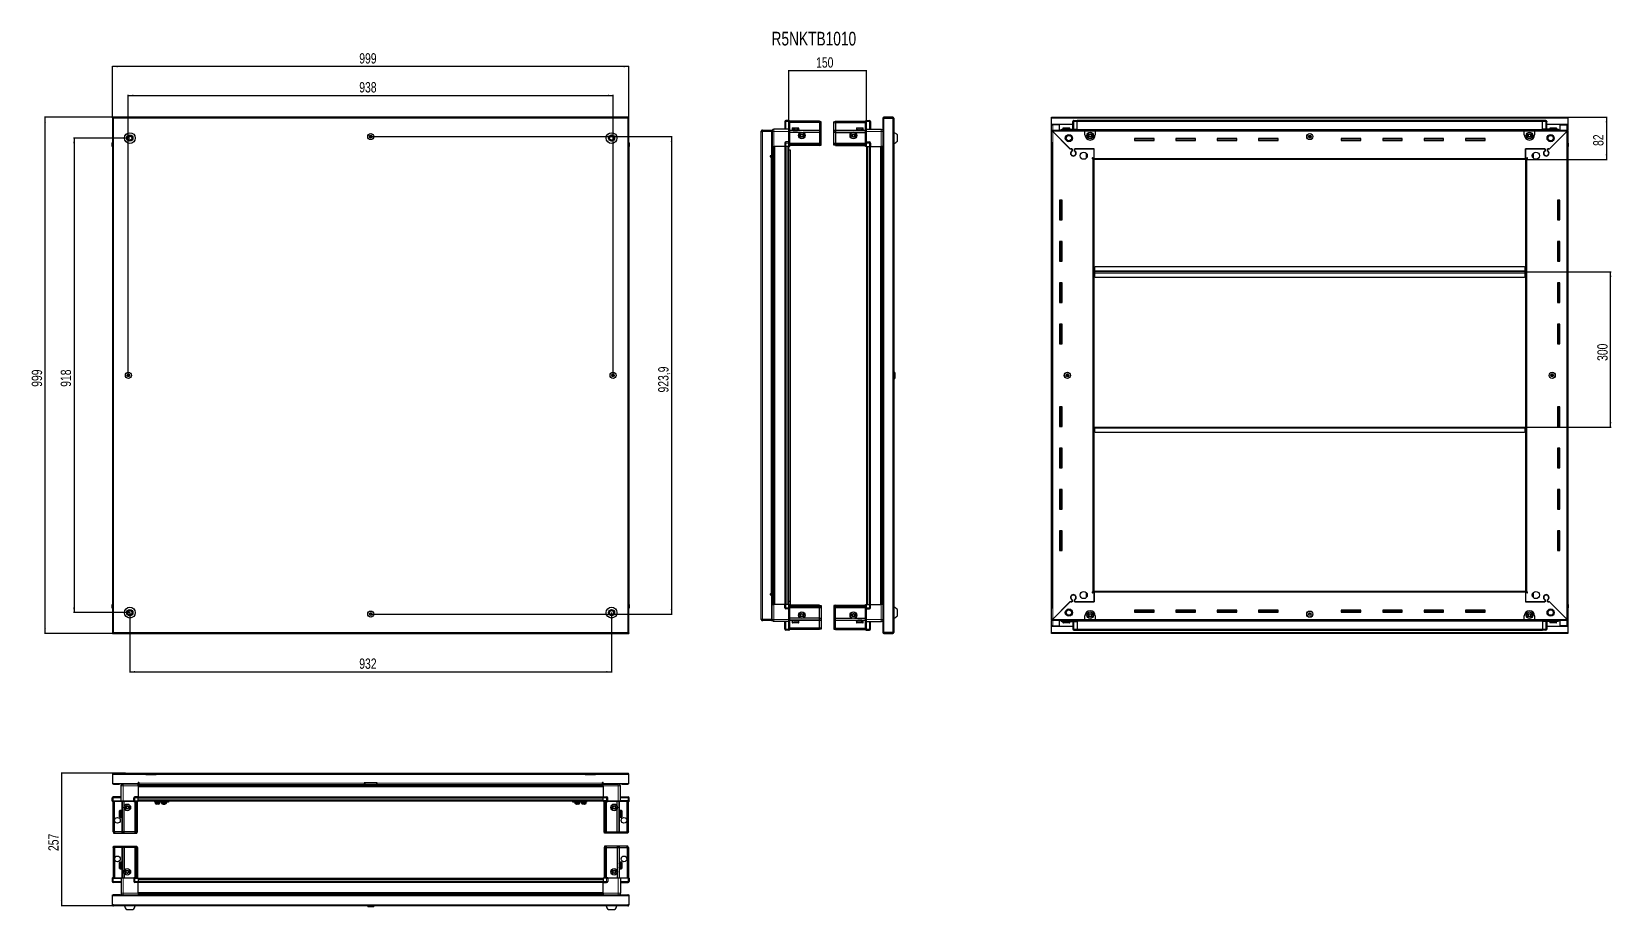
# Model space of a CAD drawing. Header units: millimetres. Extents: x -659 to 2397, y -260 to 1438.
import ezdxf

# ---------------------------------------------------------------- set-up
doc = ezdxf.new("R2010")
doc.units = ezdxf.units.MM
doc.layers.add('FORMAT', color=7, linetype='Continuous')
doc.styles.add('SLDTEXTSTYLE0', font='TXT', dxfattribs={"width": 0.75})
doc.dimstyles.new('SLDDIMSTYLE0', dxfattribs={"dimtxt": 20, "dimasz": 10, "dimexe": 0, "dimexo": 0.0625, "dimgap": 5, "dimtad": 2, "dimdec": 1, "dimrnd": 1e-09, "dimzin": 12, "dimdsep": 46, "dimtxsty": 'SLDTEXTSTYLE0', "dimsah": 1, "dimcen": 0.09, "dimadec": 0, "dimazin": 3, "dimtfac": 1, "dimtofl": 0, "dimtmove": 0, "dimatfit": 3, "dimfxl": 0, "dimfrac": 2, "dimtolj": 1, "dimtzin": 12, "dimarcsym": 0})

msp = doc.modelspace()

# ---------------------------------------------------------------- texts
at = {"layer": 'FORMAT', "insert": (772.43, 1437.96), "char_height": 26.458, "attachment_point": 1, "style": 'SLDTEXTSTYLE0'}
msp.add_mtext('R5NKTB1010', dxfattribs=at)

# ---------------------------------------------------------------- blocks, each defined once
blk = doc.blocks.new('_D')
at = {"layer": 'FORMAT'}
for p, q in [((-502.6, 1272.8), (-634.1, 1272.8)), ((-633.1, 273.8), (-633.1, 1272.8)), ((-502.6, 273.8), (-634.1, 273.8))]:
    blk.add_line(p, q, dxfattribs=at)
for points in [[(-633.1, 1272.8), (-634.6, 1262.8), (-631.5, 1262.8)], [(-633.1, 273.8), (-631.5, 283.8), (-634.6, 283.8)]]:
    blk.add_solid(points, dxfattribs=at)
at = {"layer": 'FORMAT', "insert": (-658.9, 751.2), "char_height": 20, "attachment_point": 1, "rotation": 90, "style": 'SLDTEXTSTYLE0'}
blk.add_mtext('999', dxfattribs=at)
blk = doc.blocks.new('_D_1')
at = {"layer": 'FORMAT'}
for p, q in [((-502.6, 1272.8), (-502.6, 1371.8)), ((496.4, 1370.8), (-502.6, 1370.8)), ((496.4, 1272.8), (496.4, 1371.8))]:
    blk.add_line(p, q, dxfattribs=at)
for points in [[(-502.6, 1370.8), (-492.6, 1369.3), (-492.6, 1372.4)], [(496.4, 1370.8), (486.4, 1372.4), (486.4, 1369.3)]]:
    blk.add_solid(points, dxfattribs=at)
at = {"layer": 'FORMAT', "insert": (-25.2, 1396.6), "char_height": 20, "attachment_point": 1, "style": 'SLDTEXTSTYLE0'}
blk.add_mtext('999', dxfattribs=at)
blk = doc.blocks.new('_D_2')
at = {"layer": 'FORMAT'}
for p, q in [((-469.1, 314.3), (-469.1, 198.8)), ((462.9, 314.3), (462.9, 198.8)), ((-469.1, 199.8), (462.9, 199.8))]:
    blk.add_line(p, q, dxfattribs=at)
for points in [[(-469.1, 199.8), (-459.1, 198.3), (-459.1, 201.4)], [(462.9, 199.8), (452.9, 201.4), (452.9, 198.3)]]:
    blk.add_solid(points, dxfattribs=at)
at = {"layer": 'FORMAT', "insert": (-25.2, 225.6), "char_height": 20, "attachment_point": 1, "style": 'SLDTEXTSTYLE0'}
blk.add_mtext('932', dxfattribs=at)
blk = doc.blocks.new('_D_3')
at = {"layer": 'FORMAT'}
for p, q in [((-472.1, 773.3), (-472.1, 1315.8)), ((-472.1, 1314.8), (465.9, 1314.8)), ((465.9, 773.3), (465.9, 1315.8))]:
    blk.add_line(p, q, dxfattribs=at)
for points in [[(-472.1, 1314.8), (-462.1, 1313.3), (-462.1, 1316.4)], [(465.9, 1314.8), (455.9, 1316.4), (455.9, 1313.3)]]:
    blk.add_solid(points, dxfattribs=at)
at = {"layer": 'FORMAT', "insert": (-25.2, 1340.6), "char_height": 20, "attachment_point": 1, "style": 'SLDTEXTSTYLE0'}
blk.add_mtext('938', dxfattribs=at)
blk = doc.blocks.new('_D_4')
at = {"layer": 'FORMAT'}
for p, q in [((-3.1, 1235.3), (579.9, 1235.3)), ((578.9, 1235.3), (578.9, 311.5)), ((-3.1, 311.5), (579.9, 311.5))]:
    blk.add_line(p, q, dxfattribs=at)
for points in [[(578.9, 1235.3), (577.4, 1225.3), (580.5, 1225.3)], [(578.9, 311.5), (580.5, 321.5), (577.4, 321.5)]]:
    blk.add_solid(points, dxfattribs=at)
at = {"layer": 'FORMAT', "insert": (553.1, 740.2), "char_height": 20, "attachment_point": 1, "rotation": 90, "style": 'SLDTEXTSTYLE0'}
blk.add_mtext('923,9', dxfattribs=at)
blk = doc.blocks.new('_D_5')
at = {"layer": 'FORMAT'}
for p, q in [((-469.1, 1232.3), (-578.1, 1232.3)), ((-577.1, 1232.3), (-577.1, 314.3)), ((-469.1, 314.3), (-578.1, 314.3))]:
    blk.add_line(p, q, dxfattribs=at)
for points in [[(-577.1, 1232.3), (-578.6, 1222.3), (-575.5, 1222.3)], [(-577.1, 314.3), (-575.5, 324.3), (-578.6, 324.3)]]:
    blk.add_solid(points, dxfattribs=at)
at = {"layer": 'FORMAT', "insert": (-602.9, 751.2), "char_height": 20, "attachment_point": 1, "rotation": 90, "style": 'SLDTEXTSTYLE0'}
blk.add_mtext('918', dxfattribs=at)
blk = doc.blocks.new('_D_6')
at = {"layer": 'FORMAT'}
for p, q in [((805.9, 1216.3), (805.9, 1363.8)), ((805.9, 1362.8), (955.9, 1362.8)), ((955.9, 1216.3), (955.9, 1363.8))]:
    blk.add_line(p, q, dxfattribs=at)
for points in [[(805.9, 1362.8), (815.9, 1361.3), (815.9, 1364.4)], [(955.9, 1362.8), (945.9, 1364.4), (945.9, 1361.3)]]:
    blk.add_solid(points, dxfattribs=at)
at = {"layer": 'FORMAT', "insert": (858.7, 1388.6), "char_height": 20, "attachment_point": 1, "style": 'SLDTEXTSTYLE0'}
blk.add_mtext('150', dxfattribs=at)
blk = doc.blocks.new('_D_7')
at = {"layer": 'FORMAT'}
for p, q in [((2313.4, 1272.8), (2388.9, 1272.8)), ((2387.9, 1272.8), (2387.9, 1190.8)), ((2231.4, 1190.8), (2388.9, 1190.8))]:
    blk.add_line(p, q, dxfattribs=at)
for points in [[(2387.9, 1272.8), (2386.3, 1262.8), (2389.4, 1262.8)], [(2387.9, 1190.8), (2389.4, 1200.8), (2386.3, 1200.8)]]:
    blk.add_solid(points, dxfattribs=at)
at = {"layer": 'FORMAT', "insert": (2362.1, 1217.1), "char_height": 20, "attachment_point": 1, "rotation": 90, "style": 'SLDTEXTSTYLE0'}
blk.add_mtext('82', dxfattribs=at)
blk = doc.blocks.new('_D_8')
at = {"layer": 'FORMAT'}
for p, q in [((2230.4, 973.3), (2396.9, 973.3)), ((2395.9, 673.3), (2395.9, 973.3)), ((2230.4, 673.3), (2396.9, 673.3))]:
    blk.add_line(p, q, dxfattribs=at)
for points in [[(2395.9, 973.3), (2394.3, 963.3), (2397.4, 963.3)], [(2395.9, 673.3), (2397.4, 683.3), (2394.3, 683.3)]]:
    blk.add_solid(points, dxfattribs=at)
at = {"layer": 'FORMAT', "insert": (2370.1, 801.2), "char_height": 20, "attachment_point": 1, "rotation": 90, "style": 'SLDTEXTSTYLE0'}
blk.add_mtext('300', dxfattribs=at)
blk = doc.blocks.new('_D_9')
at = {"layer": 'FORMAT'}
for p, q in [((-477.7, 3.8), (-602.1, 3.8)), ((-601.1, 3.8), (-601.1, -253.2)), ((-500.5, -253.2), (-602.1, -253.2))]:
    blk.add_line(p, q, dxfattribs=at)
for points in [[(-601.1, 3.8), (-602.6, -6.2), (-599.5, -6.2)], [(-601.1, -253.2), (-599.5, -243.2), (-602.6, -243.2)]]:
    blk.add_solid(points, dxfattribs=at)
at = {"layer": 'FORMAT', "insert": (-626.9, -146.9), "char_height": 20, "attachment_point": 1, "rotation": 90, "style": 'SLDTEXTSTYLE0'}
blk.add_mtext('257', dxfattribs=at)

# ---------------------------------------------------------------- dimensions: what is measured, and where the dimension line sits
at = {"layer": 'FORMAT'}
for base, p1, p2, picture, middle in [((-502.58, 1370.83), (496.42, 1272.83), (-502.58, 1272.83), '_D_1', (-3.08, 1370.83)), ((955.91, 1362.83), (805.91, 1216.33), (955.91, 1216.33), '_D_6', (880.91, 1362.83)), ((465.92, 1314.83), (-472.08, 773.33), (465.92, 773.33), '_D_3', (-3.08, 1314.83)), ((462.92, 199.83), (-469.08, 314.33), (462.92, 314.33), '_D_2', (-3.08, 199.83))]:
    dim = msp.add_linear_dim(base=base, p1=p1, p2=p2, dimstyle='SLDDIMSTYLE0', dxfattribs=at)
    dim.commit()
    dim.dimension.update_dxf_attribs({"geometry": picture, "text_midpoint": middle, "dimtype": 160})
for base, p1, p2, picture, middle in [((-633.08, 1272.83), (-502.58, 273.83), (-502.58, 1272.83), '_D', (-633.08, 773.33)), ((2387.86, 1190.83), (2313.36, 1272.83), (2231.36, 1190.83), '_D_7', (2387.86, 1231.83)), ((-577.08, 314.33), (-469.08, 1232.33), (-469.08, 314.33), '_D_5', (-577.08, 773.33)), ((578.92274493, 311.47958773), (-3.07761197, 1235.32958773), (-3.07761197, 311.47958773), '_D_4', (578.92274493, 773.40458773)), ((2395.86, 973.33), (2230.36, 673.33), (2230.36, 973.33), '_D_8', (2395.86, 823.33)), ((-601.08, -253.22), (-477.71, 3.78), (-500.48, -253.22), '_D_9', (-601.08, -124.72))]:
    dim = msp.add_linear_dim(base=base, p1=p1, p2=p2, angle=90, dimstyle='SLDDIMSTYLE0', dxfattribs=at)
    dim.commit()
    dim.dimension.update_dxf_attribs({"geometry": picture, "text_midpoint": middle, "dimtype": 160})

# ---------------------------------------------------------------- linework, layer by layer
at = {"color": 7, "linetype": 'Continuous', "lineweight": 25}
for p, q in [((-500.48, 1272.83), (-502.58, 1272.83)), ((-502.58, 1271.33), (-502.58, 1272.83)), ((-502.58, 1271.33), (-500.48, 1271.33)), ((-502.58, 1271.33), (-502.58, 1270.73)), ((-502.58, 1270.73), (-502.58, 275.93)), ((-502.58, 1270.73), (-500.48, 1270.73)), ((-500.48, 1272.83), (-500.48, 1270.73)), ((494.32, 1272.83), (-500.48, 1272.83)), ((494.32, 1270.73), (494.32, 1272.83)), ((496.42, 1272.83), (494.32, 1272.83)), ((494.32, 1271.33), (496.42, 1271.33)), ((494.32, 1270.73), (496.42, 1270.73)), ((496.42, 1271.33), (496.42, 1272.83)), ((496.42, 1270.73), (496.42, 1271.33)), ((496.42, 275.93), (496.42, 1270.73)), ((798.06, 1264.33), (798.06, 1249.33)), ((806.06, 1266.33), (800.06, 1266.33)), ((806.06, 1266.33), (806.39, 1266.33)), ((806.06, 1266.33), (806.06, 1264.33)), ((806.06, 1249.53), (806.06, 1264.33)), ((806.06, 1249.53), (806.06, 1264.33)), ((807.26, 1265.83), (806.39, 1266.33)), ((807.26, 1264.33), (807.26, 1265.83)), ((865.56, 1264.83), (807.26, 1264.83)), ((807.26, 1264.33), (807.26, 1249.53)), ((865.56, 1262.33), (807.26, 1262.33)), ((865.56, 1264.83), (865.56, 1262.33)), ((868.56, 1264.03), (865.56, 1264.83)), ((865.56, 1262.33), (865.56, 1247.83)), ((868.56, 1262.17), (865.56, 1262.33)), ((868.56, 1262.17), (868.56, 1264.03)), ((868.56, 1247.83), (868.56, 1262.17)), ((893.26, 1264.03), (896.26, 1264.83)), ((893.26, 1262.17), (893.26, 1264.03)), ((893.26, 1262.17), (896.26, 1262.33)), ((893.26, 1247.83), (893.26, 1262.17)), ((896.26, 1264.83), (896.26, 1262.33)), ((896.26, 1264.83), (954.56, 1264.83)), ((896.26, 1262.33), (896.26, 1247.83)), ((896.26, 1262.33), (954.56, 1262.33)), ((955.43, 1266.33), (954.56, 1265.83)), ((955.43, 1266.33), (954.56, 1265.83)), ((954.56, 1265.83), (954.56, 1264.33)), ((954.56, 1249.53), (954.56, 1264.33)), ((955.76, 1266.33), (955.43, 1266.33)), ((955.76, 1266.33), (955.43, 1266.33)), ((955.76, 1266.33), (955.76, 1266.33)), ((955.76, 1264.33), (955.76, 1266.33)), ((955.76, 1266.33), (961.76, 1266.33)), ((955.76, 1264.33), (955.76, 1249.53)), ((963.76, 1264.33), (963.76, 1249.33)), ((987.66, 1257.83), (987.66, 288.83)), ((987.66, 1257.83), (989.76, 1257.83)), ((987.76, 1270.73), (987.76, 1258.33)), ((987.76, 1258.33), (989.26, 1258.33)), ((989.26, 1270.73), (989.26, 1258.33)), ((989.76, 1257.83), (989.76, 1270.73)), ((989.76, 1270.73), (1007.16, 1270.73)), ((1007.16, 1272.83), (989.86, 1272.83)), ((1007.16, 1271.33), (989.86, 1271.33)), ((1007.16, 1271.33), (1007.16, 1272.83)), ((1007.16, 1270.73), (1009.26, 1270.73)), ((1009.26, 1270.73), (1009.26, 275.93)), ((1314.36, 1270.73), (1314.36, 1272.83)), ((1314.36, 1272.83), (2313.36, 1272.83)), ((1314.36, 1258.33), (1314.36, 1270.73)), ((1355.36, 1258.33), (1314.36, 1258.33)), ((1314.36, 1257.83), (1314.36, 1258.33)), ((1314.36, 1247.58), (1314.36, 1257.83)), ((1314.36, 1257.83), (1316.46, 1257.83)), ((1315.86, 1257.83), (1315.86, 1258.33)), ((1329.36, 1257.83), (1316.46, 1257.83)), ((1329.36, 1247.58), (1329.36, 1257.83)), ((1355.36, 1249.33), (1355.36, 1264.33)), ((1356.03, 1265.83), (1356.03, 1265.83)), ((1357.36, 1266.33), (1363.86, 1266.33)), ((1357.36, 1266.33), (1363.86, 1266.33)), ((1363.86, 1266.33), (1363.86, 1266.33)), ((1363.86, 1266.33), (1363.86, 1266.33)), ((1363.86, 1266.33), (1363.86, 1264.33)), ((2263.86, 1266.18), (1363.86, 1266.18)), ((1363.86, 1249.33), (1363.86, 1264.33)), ((2263.86, 1266.33), (2263.86, 1266.33)), ((2270.36, 1266.33), (2263.86, 1266.33)), ((2270.36, 1266.33), (2263.86, 1266.33)), ((2263.86, 1266.33), (2263.86, 1264.33)), ((2263.86, 1249.33), (2263.86, 1264.33)), ((2272.36, 1264.33), (2272.36, 1264.33)), ((2272.36, 1249.33), (2272.36, 1264.33)), ((2313.36, 1258.33), (2272.36, 1258.33)), ((2298.36, 1247.58), (2298.36, 1257.83)), ((2298.36, 1257.83), (2311.26, 1257.83)), ((2311.26, 1257.83), (2313.36, 1257.83)), ((2311.86, 1257.83), (2311.86, 1258.33)), ((2313.36, 1272.83), (2313.36, 1270.73)), ((2313.36, 1270.73), (2313.36, 1258.33)), ((2313.36, 1257.83), (2313.36, 1258.33)), ((2313.36, 1257.83), (2313.36, 1247.58)), ((-503.08, 1222.83), (-503.08, 1216.33)), ((-503.08, 1216.33), (-503.08, 1222.83)), ((496.42, 1224.15), (496.42, 1224.15)), ((496.92, 1222.83), (496.92, 1216.33)), ((496.92, 1216.33), (496.92, 1222.83)), ((752.56, 1240.96), (752.26, 1240.96)), ((752.26, 1229.39), (752.26, 1240.96)), ((752.26, 1229.39), (752.56, 1229.39)), ((754.06, 1245.48), (752.56, 1245.48)), ((752.56, 1244.98), (752.56, 1245.48)), ((752.56, 301.68), (752.56, 1244.98)), ((754.66, 1246.08), (754.66, 1247.58)), ((754.66, 1247.58), (755.56, 1247.58)), ((754.66, 1246.08), (755.56, 1246.08)), ((754.66, 1245.58), (772.06, 1245.58)), ((755.56, 1246.08), (755.56, 1247.58)), ((755.56, 1247.58), (772.06, 1247.58)), ((755.56, 1246.08), (772.06, 1246.08)), ((772.06, 1246.08), (772.06, 1247.58)), ((773.56, 1245.58), (772.06, 1245.58)), ((772.06, 1245.58), (772.06, 1198.08)), ((773.56, 1245.33), (773.56, 1216.33)), ((806.06, 1249.33), (777.06, 1249.33)), ((798.06, 1222.83), (798.06, 1216.33)), ((806.06, 1224.83), (800.06, 1224.83)), ((806.06, 1249.33), (806.06, 1249.53)), ((806.06, 1249.33), (807.26, 1249.33)), ((806.06, 1245.33), (806.06, 1249.33)), ((806.06, 1225.03), (806.06, 1245.33)), ((806.06, 1224.83), (806.06, 1225.03)), ((806.06, 1224.83), (806.06, 1222.83)), ((806.06, 1224.83), (807.26, 1224.83)), ((806.06, 1216.33), (806.06, 1222.83)), ((806.06, 1216.33), (806.06, 1222.83)), ((806.39, 1216.33), (806.39, 1222.83)), ((807.26, 1249.53), (807.26, 1249.33)), ((807.26, 1249.33), (807.26, 1245.33)), ((865.56, 1246.83), (807.26, 1246.83)), ((807.26, 1245.33), (807.26, 1225.03)), ((828.56, 1243.33), (807.26, 1243.33)), ((807.26, 1225.03), (807.26, 1224.83)), ((807.26, 1224.15), (807.26, 1224.83)), ((807.26, 1224.15), (807.26, 1216.33)), ((812.06, 1251.23), (812.06, 1248.83)), ((812.06, 1248.83), (812.06, 1248.33)), ((812.06, 1248.33), (812.19, 1248.33)), ((812.38, 1248.83), (812.19, 1248.83)), ((812.19, 1248.83), (812.19, 1248.33)), ((812.19, 1248.33), (812.38, 1248.33)), ((812.38, 1248.83), (812.38, 1248.33)), ((812.38, 1248.33), (812.91, 1248.33)), ((812.86, 1252.03), (820.03, 1252.03)), ((813.31, 1248.83), (812.91, 1248.83)), ((812.91, 1248.83), (812.91, 1248.33)), ((812.91, 1248.33), (813.31, 1248.33)), ((813.31, 1248.83), (813.31, 1248.33)), ((813.31, 1248.33), (814.18, 1248.33)), ((814.16, 1248.33), (814.16, 1248.23)), ((814.16, 1248.23), (822.96, 1248.23)), ((814.76, 1248.83), (814.18, 1248.83)), ((814.18, 1248.83), (814.18, 1248.33)), ((814.18, 1248.33), (814.76, 1248.33)), ((814.56, 1247.83), (815.25, 1247.35)), ((814.56, 1247.83), (819.59, 1247.83)), ((815.25, 1247.35), (814.56, 1246.86)), ((814.56, 1246.86), (814.56, 1246.83)), ((814.56, 1246.86), (819.59, 1246.86)), ((814.76, 1248.83), (814.76, 1248.33)), ((814.76, 1248.33), (815.88, 1248.33)), ((815.25, 1247.35), (819.41, 1247.35)), ((816.57, 1248.83), (815.88, 1248.83)), ((815.88, 1248.83), (815.88, 1248.33)), ((815.88, 1248.33), (816.57, 1248.33)), ((816.57, 1248.83), (816.57, 1248.33)), ((816.57, 1248.33), (817.84, 1248.33)), ((818.58, 1248.83), (817.84, 1248.83)), ((817.84, 1248.83), (817.84, 1248.33)), ((817.84, 1248.33), (818.07, 1248.33)), ((818.07, 1248.83), (818.07, 1248.33)), ((818.57, 1248.83), (818.57, 1248.33)), ((818.57, 1248.33), (818.58, 1248.33)), ((818.58, 1248.83), (818.58, 1248.33)), ((818.58, 1248.33), (819.87, 1248.33)), ((819.41, 1247.35), (821.87, 1247.35)), ((819.59, 1247.83), (822.56, 1247.83)), ((819.59, 1246.86), (822.56, 1246.86)), ((820.59, 1248.83), (819.87, 1248.83)), ((819.87, 1248.83), (819.87, 1248.33)), ((819.93, 1248.83), (819.93, 1248.33)), ((819.93, 1248.33), (820.59, 1248.33)), ((820.03, 1252.03), (824.26, 1252.03)), ((820.59, 1248.83), (820.59, 1248.33)), ((820.59, 1248.33), (821.78, 1248.33)), ((822.4, 1248.83), (821.78, 1248.83)), ((821.78, 1248.83), (821.78, 1248.33)), ((821.78, 1248.33), (822.4, 1248.33)), ((821.87, 1247.35), (822.56, 1247.83)), ((822.56, 1246.86), (821.87, 1247.35)), ((822.4, 1248.83), (822.4, 1248.33)), ((822.4, 1248.33), (823.37, 1248.33)), ((822.56, 1246.83), (822.56, 1246.86)), ((822.96, 1248.23), (822.96, 1248.33)), ((823.83, 1248.83), (823.37, 1248.83)), ((823.37, 1248.83), (823.37, 1248.33)), ((823.37, 1248.33), (823.83, 1248.33)), ((823.83, 1248.83), (823.83, 1248.33)), ((823.83, 1248.33), (824.48, 1248.33)), ((824.75, 1248.83), (824.48, 1248.83)), ((824.48, 1248.83), (824.48, 1248.33)), ((824.48, 1248.33), (824.75, 1248.33)), ((824.75, 1248.83), (824.75, 1248.33)), ((824.75, 1248.33), (825.02, 1248.33)), ((825.06, 1248.83), (825.02, 1248.83)), ((825.02, 1248.83), (825.02, 1248.33)), ((825.02, 1248.33), (825.06, 1248.33)), ((825.06, 1248.83), (825.06, 1251.23)), ((825.06, 1248.83), (825.06, 1248.33)), ((865.56, 1243.33), (833.56, 1243.33)), ((865.56, 1247.83), (865.56, 1246.83)), ((865.56, 1246.83), (865.56, 1243.33)), ((868.56, 1246.03), (865.56, 1246.83)), ((865.56, 1243.33), (865.56, 1222.83)), ((865.56, 1243.33), (868.56, 1243)), ((865.56, 1222.83), (865.56, 1221.83)), ((868.56, 1246.03), (868.56, 1247.83)), ((868.56, 1243), (868.56, 1246.03)), ((868.56, 1222.83), (868.56, 1243)), ((868.56, 1221.03), (868.56, 1222.83)), ((893.26, 1246.03), (893.26, 1247.83)), ((893.26, 1246.03), (896.26, 1246.83)), ((893.26, 1243), (893.26, 1246.03)), ((896.26, 1243.33), (893.26, 1243)), ((893.26, 1222.83), (893.26, 1243)), ((893.26, 1221.03), (893.26, 1222.83)), ((896.26, 1247.83), (896.26, 1246.83)), ((896.26, 1246.83), (896.26, 1243.33)), ((896.26, 1246.83), (954.56, 1246.83)), ((896.26, 1243.33), (896.26, 1222.83)), ((896.26, 1243.33), (928.26, 1243.33)), ((896.26, 1222.83), (896.26, 1221.83)), ((933.26, 1243.33), (954.56, 1243.33)), ((936.76, 1251.23), (936.76, 1248.33)), ((936.76, 1248.33), (936.8, 1248.33)), ((936.92, 1248.83), (936.8, 1248.83)), ((936.8, 1248.83), (936.8, 1248.33)), ((936.8, 1248.33), (936.92, 1248.33)), ((936.92, 1248.83), (936.92, 1248.33)), ((936.92, 1248.33), (937.33, 1248.33)), ((937.67, 1248.83), (937.33, 1248.83)), ((937.33, 1248.83), (937.33, 1248.33)), ((937.33, 1248.33), (937.67, 1248.33)), ((937.56, 1252.03), (948.96, 1252.03)), ((937.67, 1248.83), (937.67, 1248.33)), ((937.67, 1248.33), (938.44, 1248.33)), ((938.96, 1248.83), (938.44, 1248.83)), ((938.44, 1248.83), (938.44, 1248.33)), ((938.44, 1248.33), (938.96, 1248.33)), ((938.86, 1248.33), (938.86, 1248.23)), ((938.86, 1248.23), (947.66, 1248.23)), ((938.96, 1248.83), (938.96, 1248.33)), ((938.96, 1248.33), (940.02, 1248.33)), ((939.26, 1247.83), (939.95, 1247.35)), ((939.26, 1247.83), (947.26, 1247.83)), ((939.95, 1247.35), (939.26, 1246.86)), ((939.26, 1246.86), (939.26, 1246.83)), ((939.26, 1246.86), (947.26, 1246.86)), ((939.95, 1247.35), (946.57, 1247.35)), ((940.68, 1248.83), (940.02, 1248.83)), ((940.02, 1248.83), (940.02, 1248.33)), ((940.02, 1248.33), (940.68, 1248.33)), ((940.68, 1248.83), (940.68, 1248.33)), ((940.68, 1248.33), (941.92, 1248.33)), ((942.65, 1248.83), (941.92, 1248.83)), ((941.92, 1248.83), (941.92, 1248.33)), ((941.92, 1248.33), (942.35, 1248.33)), ((942.35, 1248.83), (942.35, 1248.33)), ((942.65, 1248.83), (942.65, 1248.33)), ((942.65, 1248.33), (943.95, 1248.33)), ((944.68, 1248.83), (943.95, 1248.83)), ((943.95, 1248.83), (943.95, 1248.33)), ((944.22, 1248.83), (944.22, 1248.33)), ((944.22, 1248.33), (944.68, 1248.33)), ((944.68, 1248.83), (944.68, 1248.33)), ((944.68, 1248.33), (945.92, 1248.33)), ((946.57, 1248.83), (945.92, 1248.83)), ((945.92, 1248.83), (945.92, 1248.33)), ((945.92, 1248.33), (946.57, 1248.33)), ((946.57, 1248.83), (946.57, 1248.33)), ((946.57, 1248.33), (947.62, 1248.33)), ((946.57, 1247.35), (947.26, 1247.83)), ((947.26, 1246.86), (946.57, 1247.35)), ((947.26, 1246.83), (947.26, 1246.86)), ((948.14, 1248.83), (947.62, 1248.83)), ((947.62, 1248.83), (947.62, 1248.33)), ((947.62, 1248.33), (948.14, 1248.33)), ((947.66, 1248.23), (947.66, 1248.33)), ((948.14, 1248.83), (948.14, 1248.33)), ((948.14, 1248.33), (948.9, 1248.33)), ((949.23, 1248.83), (948.9, 1248.83)), ((948.9, 1248.83), (948.9, 1248.33)), ((948.9, 1248.33), (949.23, 1248.33)), ((949.23, 1248.83), (949.23, 1248.33)), ((949.23, 1248.33), (949.62, 1248.33)), ((949.73, 1248.83), (949.62, 1248.83)), ((949.62, 1248.83), (949.62, 1248.33)), ((949.62, 1248.33), (949.73, 1248.33)), ((949.73, 1248.83), (949.73, 1248.33)), ((949.73, 1248.33), (949.76, 1248.33)), ((949.76, 1248.33), (949.76, 1251.23)), ((954.56, 1249.33), (954.56, 1249.53)), ((955.76, 1249.33), (954.56, 1249.33)), ((954.56, 1245.33), (954.56, 1249.33)), ((954.56, 1225.03), (954.56, 1245.33)), ((954.56, 1224.83), (954.56, 1225.03)), ((955.76, 1224.83), (954.56, 1224.83)), ((954.56, 1224.83), (954.56, 1224.15)), ((954.56, 1216.33), (954.56, 1224.15)), ((955.43, 1222.83), (955.43, 1216.33)), ((955.76, 1249.53), (955.76, 1249.33)), ((955.76, 1249.33), (955.76, 1245.33)), ((955.76, 1249.33), (984.76, 1249.33)), ((955.76, 1245.33), (955.76, 1225.03)), ((955.76, 1225.03), (955.76, 1224.83)), ((955.76, 1222.83), (955.76, 1224.83)), ((955.76, 1222.83), (955.76, 1224.83)), ((955.76, 1224.83), (961.76, 1224.83)), ((955.76, 1222.83), (955.76, 1216.33)), ((963.76, 1222.83), (963.76, 1216.33)), ((1015.86, 1226.33), (1015.86, 1238.33)), ((1313.86, 1222.83), (1313.86, 1216.33)), ((1313.86, 1216.33), (1313.86, 1222.83)), ((1314.36, 1246.08), (1314.36, 1247.58)), ((1314.36, 1247.58), (1315.36, 1247.58)), ((1314.36, 1245.58), (1314.36, 1246.08)), ((1314.36, 1246.08), (1315.36, 1246.08)), ((1314.36, 301.08), (1314.36, 1245.58)), ((1315.86, 1245.58), (1314.36, 1245.58)), ((1315.36, 1247.58), (1378.86, 1247.58)), ((1315.36, 1246.08), (1315.36, 1247.58)), ((1315.96, 1245.48), (1349.86, 1211.58)), ((1350.56, 1210.88), (1316.46, 1244.98)), ((1334.86, 1249.33), (1363.86, 1249.33)), ((1336.36, 1251.23), (1336.36, 1249.33)), ((1337.16, 1252.03), (1348.56, 1252.03)), ((1349.36, 1249.33), (1349.36, 1251.23)), ((1363.78, 1247.58), (1363.86, 1249.3)), ((1363.86, 1249.33), (1363.86, 1248.83)), ((1363.86, 1248.18), (2263.86, 1248.18)), ((1378.86, 1245.48), (1378.86, 1247.58)), ((1378.86, 1247.58), (1398.86, 1247.58)), ((1378.86, 1246.08), (1398.86, 1246.08)), ((1378.86, 1238.58), (1378.86, 1245.48)), ((1398.86, 1247.58), (2228.86, 1247.58)), ((1398.86, 1247.58), (1398.86, 1245.48)), ((1398.86, 1245.48), (1398.86, 1238.58)), ((1512.86, 1231.33), (1474.86, 1231.33)), ((1474.86, 1231.33), (1474.86, 1227.83)), ((1512.86, 1228.58), (1474.86, 1228.58)), ((1474.86, 1227.83), (1512.86, 1227.83)), ((1512.86, 1227.83), (1512.86, 1231.33)), ((1592.86, 1231.33), (1554.86, 1231.33)), ((1554.86, 1231.33), (1554.86, 1227.83)), ((1592.86, 1228.58), (1554.86, 1228.58)), ((1554.86, 1227.83), (1592.86, 1227.83)), ((1592.86, 1227.83), (1592.86, 1231.33)), ((1672.86, 1231.33), (1634.86, 1231.33)), ((1634.86, 1231.33), (1634.86, 1227.83)), ((1672.86, 1228.58), (1634.86, 1228.58)), ((1634.86, 1227.83), (1672.86, 1227.83)), ((1672.86, 1227.83), (1672.86, 1231.33)), ((1752.86, 1231.33), (1714.86, 1231.33)), ((1714.86, 1231.33), (1714.86, 1227.83)), ((1752.86, 1228.58), (1714.86, 1228.58)), ((1714.86, 1227.83), (1752.86, 1227.83)), ((1752.86, 1227.83), (1752.86, 1231.33)), ((1912.86, 1231.33), (1874.86, 1231.33)), ((1874.86, 1231.33), (1874.86, 1227.83)), ((1912.86, 1228.58), (1874.86, 1228.58)), ((1874.86, 1227.83), (1912.86, 1227.83)), ((1912.86, 1227.83), (1912.86, 1231.33)), ((1992.86, 1231.33), (1954.86, 1231.33)), ((1954.86, 1231.33), (1954.86, 1227.83)), ((1992.86, 1228.58), (1954.86, 1228.58)), ((1954.86, 1227.83), (1992.86, 1227.83)), ((1992.86, 1227.83), (1992.86, 1231.33)), ((2072.86, 1231.33), (2034.86, 1231.33)), ((2034.86, 1231.33), (2034.86, 1227.83)), ((2072.86, 1228.58), (2034.86, 1228.58)), ((2034.86, 1227.83), (2072.86, 1227.83)), ((2072.86, 1227.83), (2072.86, 1231.33)), ((2152.86, 1231.33), (2114.86, 1231.33)), ((2114.86, 1231.33), (2114.86, 1227.83)), ((2152.86, 1228.58), (2114.86, 1228.58)), ((2114.86, 1227.83), (2152.86, 1227.83)), ((2152.86, 1227.83), (2152.86, 1231.33)), ((2228.86, 1245.48), (2228.86, 1247.58)), ((2228.86, 1247.58), (2248.86, 1247.58)), ((2228.86, 1246.08), (2248.86, 1246.08)), ((2228.86, 1238.58), (2228.86, 1245.48)), ((2248.86, 1247.58), (2312.36, 1247.58)), ((2248.86, 1247.58), (2248.86, 1245.48)), ((2248.86, 1245.48), (2248.86, 1238.58)), ((2292.86, 1249.33), (2263.86, 1249.33)), ((2263.86, 1249.33), (2263.86, 1248.83)), ((2263.86, 1249.3), (2263.93, 1247.58)), ((2265.35, 1249.26), (2265.36, 1249.26)), ((2265.36, 1249.26), (2265.36, 1249.33)), ((2311.26, 1244.98), (2277.16, 1210.88)), ((2277.86, 1211.58), (2311.76, 1245.48)), ((2278.36, 1251.23), (2278.36, 1249.33)), ((2279.16, 1252.03), (2290.56, 1252.03)), ((2291.36, 1249.33), (2291.36, 1251.23)), ((2311.86, 1245.58), (2313.36, 1245.58)), ((2312.36, 1246.08), (2312.36, 1247.58)), ((2312.36, 1247.58), (2313.36, 1247.58)), ((2312.36, 1246.08), (2313.36, 1246.08)), ((2313.36, 1246.08), (2313.36, 1247.58)), ((2313.36, 1246.08), (2313.36, 1245.58)), ((2313.36, 1245.58), (2313.36, 301.08)), ((2313.36, 1224.15), (2313.36, 1224.15)), ((2313.86, 1222.83), (2313.86, 1216.33)), ((2313.86, 1216.33), (2313.86, 1222.83)), ((-503.08, 1216.33), (-503.08, 1216.33)), ((-502.58, 1216.33), (-503.08, 1216.33)), ((-502.93, 1216.33), (-502.93, 330.33)), ((496.42, 1216.33), (496.92, 1216.33)), ((496.77, 330.33), (496.77, 1216.33)), ((496.92, 1216.33), (496.92, 1216.33)), ((496.92, 1216.33), (496.92, 1216.33)), ((772.06, 1198.08), (770.71, 1198.08)), ((770.71, 1196.08), (771.46, 1196.08)), ((771.46, 1196.08), (773.56, 1196.08)), ((772.06, 1219.08), (773.56, 1219.08)), ((773.56, 1216.33), (772.06, 1216.33)), ((773.56, 1196.08), (773.56, 350.58)), ((774.21, 330.33), (774.21, 1216.33)), ((776, 1216.33), (776, 330.33)), ((776.04, 1216.33), (776.04, 330.33)), ((798.06, 1216.33), (777.06, 1216.33)), ((798.06, 1216.33), (800.06, 1216.33)), ((798.71, 330.33), (798.71, 1216.33)), ((806.06, 1216.33), (800.06, 1216.33)), ((805.91, 330.33), (805.91, 1216.33)), ((805.91, 1209.33), (808.41, 1209.33)), ((806.06, 1216.33), (806.39, 1216.33)), ((806.06, 1216.33), (806.06, 1216.33)), ((806.39, 1216.33), (806.39, 1216.33)), ((807.26, 1216.33), (806.39, 1216.33)), ((865.56, 1221.83), (807.26, 1221.83)), ((865.56, 1220.83), (807.26, 1220.83)), ((865.56, 1219.33), (807.26, 1219.33)), ((865.56, 1217.83), (807.26, 1217.83)), ((808.41, 1209.33), (808.41, 335.83)), ((865.56, 1221.83), (865.56, 1220.83)), ((865.56, 1221.83), (868.56, 1221.03)), ((865.56, 1220.83), (865.56, 1219.33)), ((865.56, 1220.83), (868.56, 1220.29)), ((865.56, 1219.33), (868.56, 1219.78)), ((865.56, 1219.33), (865.56, 1217.83)), ((865.56, 1217.83), (868.56, 1218.63)), ((868.56, 1220.29), (868.56, 1221.03)), ((868.56, 1219.78), (868.56, 1220.29)), ((868.56, 1218.63), (868.56, 1219.78)), ((896.26, 1221.83), (893.26, 1221.03)), ((893.26, 1220.29), (893.26, 1221.03)), ((896.26, 1220.83), (893.26, 1220.29)), ((893.26, 1219.78), (893.26, 1220.29)), ((896.26, 1219.33), (893.26, 1219.78)), ((893.26, 1218.63), (893.26, 1219.78)), ((896.26, 1217.83), (893.26, 1218.63)), ((896.26, 1221.83), (896.26, 1220.83)), ((896.26, 1221.83), (954.56, 1221.83)), ((896.26, 1220.83), (896.26, 1219.33)), ((896.26, 1220.83), (954.56, 1220.83)), ((896.26, 1219.33), (954.56, 1219.33)), ((896.26, 1219.33), (896.26, 1217.83)), ((896.26, 1217.83), (954.56, 1217.83)), ((955.43, 1216.33), (954.56, 1216.33)), ((955.76, 1216.33), (955.43, 1216.33)), ((955.76, 1216.33), (961.76, 1216.33)), ((955.91, 1216.33), (955.91, 330.33)), ((963.76, 1216.33), (961.76, 1216.33)), ((963.11, 1216.33), (963.11, 330.33)), ((963.76, 1216.33), (984.76, 1216.33)), ((985.78, 330.33), (985.78, 1216.33)), ((985.82, 330.33), (985.82, 1216.33)), ((987.61, 1216.33), (987.61, 330.33)), ((1313.86, 1216.33), (1313.86, 1216.33)), ((1314.36, 1216.33), (1313.86, 1216.33)), ((1314.01, 1216.33), (1314.01, 330.33)), ((1349.86, 1211.58), (1354.06, 1211.58)), ((1351.26, 1211.58), (1350.56, 1210.88)), ((1353.36, 1211.58), (1351.26, 1211.58)), ((1353.36, 1211.58), (1353.36, 1207.69)), ((1354.06, 1211.58), (1354.06, 1207.29)), ((1354.36, 1198.72), (1354.36, 1197.96)), ((1358.66, 1211.58), (1396.36, 1211.58)), ((1358.66, 1207.29), (1358.66, 1211.58)), ((1359.36, 1207.69), (1359.36, 1211.58)), ((1396.36, 1211.58), (1359.36, 1211.58)), ((1381.86, 1194), (1381.86, 1202.66)), ((1393.51, 1194.33), (1396.36, 1194.33)), ((1394.26, 1192.33), (1393.51, 1192.33)), ((1394.26, 1192.33), (1396.36, 1192.33)), ((1396.36, 1193.33), (1394.36, 1193.33)), ((1394.36, 1193.33), (1394.36, 1192.33)), ((1396.36, 1194.33), (1396.36, 1211.58)), ((1396.36, 1192.93), (1396.36, 1211.58)), ((1396.36, 1190.83), (1396.36, 1192.93)), ((2231.36, 1211.58), (2231.36, 1194.33)), ((2268.36, 1211.58), (2231.36, 1211.58)), ((2231.36, 1211.58), (2269.06, 1211.58)), ((2231.36, 1192.93), (2231.36, 1211.58)), ((2231.36, 1194.33), (2234.21, 1194.33)), ((2233.36, 1193.33), (2231.36, 1193.33)), ((2231.36, 1192.93), (2231.36, 1190.83)), ((2231.36, 1192.33), (2233.46, 1192.33)), ((2233.36, 1192.33), (2233.36, 1193.33)), ((2234.21, 1192.33), (2233.46, 1192.33)), ((2245.86, 1202.66), (2245.86, 1194)), ((2268.36, 1211.58), (2268.36, 1207.69)), ((2269.06, 1211.58), (2269.06, 1207.29)), ((2273.36, 1198.72), (2273.36, 1197.96)), ((2273.66, 1211.58), (2277.86, 1211.58)), ((2273.66, 1207.29), (2273.66, 1211.58)), ((2276.46, 1211.58), (2274.36, 1211.58)), ((2274.36, 1207.69), (2274.36, 1211.58)), ((2277.16, 1210.88), (2276.46, 1211.58)), ((2313.36, 1216.33), (2313.86, 1216.33)), ((2313.71, 330.33), (2313.71, 1216.33)), ((2313.86, 1216.33), (2313.86, 1216.33)), ((2313.86, 1216.33), (2313.86, 1216.33)), ((1396.36, 355.83), (1396.36, 1190.83)), ((2231.36, 1190.83), (1396.36, 1190.83)), ((2231.36, 1190.83), (2231.36, 355.83)), ((1334.86, 1112.33), (1329.86, 1112.33)), ((1329.86, 1112.33), (1329.86, 1074.33)), ((1332.01, 1074.33), (1332.01, 1112.33)), ((1333.8, 1074.33), (1333.8, 1112.33)), ((1333.83, 1074.33), (1333.83, 1112.33)), ((1334.86, 1074.33), (1334.86, 1112.33)), ((2292.86, 1112.33), (2292.86, 1074.33)), ((2297.86, 1112.33), (2292.86, 1112.33)), ((2293.88, 1112.33), (2293.88, 1074.33)), ((2293.91, 1112.33), (2293.91, 1074.33)), ((2295.71, 1112.33), (2295.71, 1074.33)), ((2297.86, 1074.33), (2297.86, 1112.33)), ((1329.86, 1074.33), (1334.86, 1074.33)), ((2292.86, 1074.33), (2297.86, 1074.33)), ((1334.86, 1032.33), (1329.86, 1032.33)), ((1329.86, 1032.33), (1329.86, 994.33)), ((1332.01, 994.33), (1332.01, 1032.33)), ((1333.8, 994.33), (1333.8, 1032.33)), ((1333.83, 994.33), (1333.83, 1032.33)), ((1334.86, 994.33), (1334.86, 1032.33)), ((2292.86, 1032.33), (2292.86, 994.33)), ((2297.86, 1032.33), (2292.86, 1032.33)), ((2293.88, 1032.33), (2293.88, 994.33)), ((2293.91, 1032.33), (2293.91, 994.33)), ((2295.71, 1032.33), (2295.71, 994.33)), ((2297.86, 994.33), (2297.86, 1032.33)), ((1329.86, 994.33), (1334.86, 994.33)), ((1398.36, 983.33), (1397.36, 982.33)), ((1397.36, 982.33), (1397.36, 975.43)), ((2229.36, 983.33), (1398.36, 983.33)), ((2230.36, 982.33), (2229.36, 983.33)), ((2230.36, 975.43), (2230.36, 982.33)), ((2292.86, 994.33), (2297.86, 994.33)), ((1334.86, 952.33), (1329.86, 952.33)), ((1329.86, 952.33), (1329.86, 914.33)), ((1332.01, 914.33), (1332.01, 952.33)), ((1333.8, 914.33), (1333.8, 952.33)), ((1333.83, 914.33), (1333.83, 952.33)), ((1334.86, 914.33), (1334.86, 952.33)), ((1397.11, 973.33), (1396.36, 973.33)), ((1397.36, 976.18), (1397.11, 976.18)), ((1397.11, 976.18), (1397.11, 973.33)), ((1397.11, 973.33), (1397.11, 970.48)), ((1397.11, 970.48), (1397.36, 970.48)), ((1397.36, 973.33), (1397.36, 975.43)), ((1397.36, 971.23), (1397.36, 973.33)), ((2230.36, 973.33), (1397.36, 973.33)), ((1397.36, 971.23), (1397.36, 964.33)), ((1397.36, 964.33), (1398.36, 963.33)), ((1398.36, 963.33), (2229.36, 963.33)), ((2229.36, 963.33), (2230.36, 964.33)), ((2230.61, 976.18), (2230.36, 976.18)), ((2230.36, 975.43), (2230.36, 973.33)), ((2230.36, 973.33), (2230.36, 971.23)), ((2230.36, 964.33), (2230.36, 971.23)), ((2230.36, 970.48), (2230.61, 970.48)), ((2230.61, 973.33), (2230.61, 976.18)), ((2230.61, 970.48), (2230.61, 973.33)), ((2231.36, 973.33), (2230.61, 973.33)), ((2292.86, 952.33), (2292.86, 914.33)), ((2297.86, 952.33), (2292.86, 952.33)), ((2293.88, 952.33), (2293.88, 914.33)), ((2293.91, 952.33), (2293.91, 914.33)), ((2295.71, 952.33), (2295.71, 914.33)), ((2297.86, 914.33), (2297.86, 952.33)), ((1329.86, 914.33), (1334.86, 914.33)), ((2292.86, 914.33), (2297.86, 914.33)), ((1334.86, 872.33), (1329.86, 872.33)), ((1329.86, 872.33), (1329.86, 834.33)), ((1332.01, 834.33), (1332.01, 872.33)), ((1333.8, 834.33), (1333.8, 872.33)), ((1333.83, 834.33), (1333.83, 872.33)), ((1334.86, 834.33), (1334.86, 872.33)), ((2292.86, 872.33), (2292.86, 834.33)), ((2297.86, 872.33), (2292.86, 872.33)), ((2293.88, 872.33), (2293.88, 834.33)), ((2293.91, 872.33), (2293.91, 834.33)), ((2295.71, 872.33), (2295.71, 834.33)), ((2297.86, 834.33), (2297.86, 872.33)), ((1329.86, 834.33), (1334.86, 834.33)), ((2292.86, 834.33), (2297.86, 834.33)), ((752.56, 779.11), (752.26, 779.11)), ((752.26, 767.54), (752.26, 779.11)), ((752.26, 767.54), (752.56, 767.54)), ((774.06, 782.83), (774.06, 763.83)), ((1010.25, 779.11), (1009.26, 778.13)), ((1009.26, 768.53), (1010.25, 767.54)), ((1010.76, 779.11), (1010.25, 779.11)), ((1010.25, 779.11), (1010.25, 767.54)), ((1010.25, 767.54), (1010.76, 767.54)), ((1010.76, 779.11), (1010.76, 767.54)), ((1334.86, 712.33), (1329.86, 712.33)), ((1329.86, 712.33), (1329.86, 674.33)), ((1332.01, 674.33), (1332.01, 712.33)), ((1333.8, 674.33), (1333.8, 712.33)), ((1333.83, 674.33), (1333.83, 712.33)), ((1334.86, 674.33), (1334.86, 712.33)), ((2292.86, 712.33), (2292.86, 674.33)), ((2297.86, 712.33), (2292.86, 712.33)), ((2293.88, 712.33), (2293.88, 674.33)), ((2293.91, 712.33), (2293.91, 674.33)), ((2295.71, 712.33), (2295.71, 674.33)), ((2297.86, 674.33), (2297.86, 712.33)), ((1329.86, 674.33), (1334.86, 674.33)), ((1396.36, 673.33), (1397.11, 673.33)), ((1397.11, 673.33), (1397.11, 670.48)), ((1397.36, 673.33), (2230.36, 673.33)), ((1397.36, 671.23), (1397.36, 673.33)), ((2230.36, 673.33), (2230.36, 671.23)), ((2230.61, 670.48), (2230.61, 673.33)), ((2230.61, 673.33), (2231.36, 673.33)), ((2292.86, 674.33), (2297.86, 674.33)), ((1397.11, 670.48), (1397.36, 670.48)), ((1397.36, 671.23), (1397.36, 664.33)), ((1397.36, 664.33), (1398.36, 663.33)), ((1398.36, 663.33), (2229.36, 663.33)), ((2229.36, 663.33), (2230.36, 664.33)), ((2230.36, 664.33), (2230.36, 671.23)), ((2230.36, 670.48), (2230.61, 670.48)), ((1334.86, 632.33), (1329.86, 632.33)), ((1329.86, 632.33), (1329.86, 594.33)), ((1332.01, 594.33), (1332.01, 632.33)), ((1333.8, 594.33), (1333.8, 632.33)), ((1333.83, 594.33), (1333.83, 632.33)), ((1334.86, 594.33), (1334.86, 632.33)), ((2292.86, 632.33), (2292.86, 594.33)), ((2297.86, 632.33), (2292.86, 632.33)), ((2293.88, 632.33), (2293.88, 594.33)), ((2293.91, 632.33), (2293.91, 594.33)), ((2295.71, 632.33), (2295.71, 594.33)), ((2297.86, 594.33), (2297.86, 632.33)), ((1329.86, 594.33), (1334.86, 594.33)), ((2292.86, 594.33), (2297.86, 594.33)), ((1334.86, 552.33), (1329.86, 552.33)), ((1329.86, 552.33), (1329.86, 514.33)), ((1332.01, 514.33), (1332.01, 552.33)), ((1333.8, 514.33), (1333.8, 552.33)), ((1333.83, 514.33), (1333.83, 552.33)), ((1334.86, 514.33), (1334.86, 552.33)), ((2292.86, 552.33), (2292.86, 514.33)), ((2297.86, 552.33), (2292.86, 552.33)), ((2293.88, 552.33), (2293.88, 514.33)), ((2293.91, 552.33), (2293.91, 514.33)), ((2295.71, 552.33), (2295.71, 514.33)), ((2297.86, 514.33), (2297.86, 552.33)), ((1329.86, 514.33), (1334.86, 514.33)), ((2292.86, 514.33), (2297.86, 514.33)), ((1334.86, 472.33), (1329.86, 472.33)), ((1329.86, 472.33), (1329.86, 434.33)), ((1332.01, 434.33), (1332.01, 472.33)), ((1333.8, 434.33), (1333.8, 472.33)), ((1333.83, 434.33), (1333.83, 472.33)), ((1334.86, 434.33), (1334.86, 472.33)), ((2292.86, 472.33), (2292.86, 434.33)), ((2297.86, 472.33), (2292.86, 472.33)), ((2293.88, 472.33), (2293.88, 434.33)), ((2293.91, 472.33), (2293.91, 434.33)), ((2295.71, 472.33), (2295.71, 434.33)), ((2297.86, 434.33), (2297.86, 472.33)), ((1329.86, 434.33), (1334.86, 434.33)), ((2292.86, 434.33), (2297.86, 434.33)), ((771.46, 350.58), (770.71, 350.58)), ((770.71, 348.58), (772.06, 348.58)), ((773.56, 350.58), (771.46, 350.58)), ((772.06, 348.58), (772.06, 301.08)), ((1353.36, 338.97), (1353.36, 335.08)), ((1354.06, 339.37), (1354.06, 335.08)), ((1354.36, 348.7), (1354.36, 347.94)), ((1358.66, 335.08), (1358.66, 339.37)), ((1359.36, 335.08), (1359.36, 338.97)), ((1381.86, 344), (1381.86, 352.66)), ((1393.51, 354.33), (1394.26, 354.33)), ((1396.36, 352.33), (1393.51, 352.33)), ((1396.36, 354.33), (1394.26, 354.33)), ((1394.36, 354.33), (1394.36, 353.33)), ((1394.36, 353.33), (1396.36, 353.33)), ((1396.36, 353.73), (1396.36, 355.83)), ((1396.36, 355.83), (2231.36, 355.83)), ((1396.36, 353.73), (1396.36, 335.08)), ((1396.36, 335.08), (1396.36, 352.33)), ((2231.36, 355.83), (2231.36, 353.73)), ((2233.46, 354.33), (2231.36, 354.33)), ((2231.36, 353.73), (2231.36, 335.08)), ((2231.36, 353.33), (2233.36, 353.33)), ((2231.36, 352.33), (2231.36, 335.08)), ((2234.21, 352.33), (2231.36, 352.33)), ((2233.36, 353.33), (2233.36, 354.33)), ((2233.46, 354.33), (2234.21, 354.33)), ((2245.86, 352.66), (2245.86, 344)), ((2268.36, 338.97), (2268.36, 335.08)), ((2269.06, 339.37), (2269.06, 335.08)), ((2273.36, 348.7), (2273.36, 347.94)), ((2273.66, 335.08), (2273.66, 339.37)), ((2274.36, 335.08), (2274.36, 338.97)), ((-503.08, 323.83), (-503.08, 330.33)), ((-503.08, 330.33), (-503.08, 330.33)), ((-503.08, 330.33), (-503.08, 330.33)), ((-503.08, 330.33), (-503.08, 323.83)), ((-502.58, 330.33), (-503.08, 330.33)), ((-502.58, 322.51), (-502.58, 322.51)), ((496.42, 330.33), (496.92, 330.33)), ((496.92, 330.33), (496.92, 330.33)), ((496.92, 323.83), (496.92, 330.33)), ((496.92, 330.33), (496.92, 323.83)), ((752.56, 317.26), (752.26, 317.26)), ((752.26, 307.59), (752.26, 317.26)), ((752.26, 305.69), (752.26, 307.59)), ((752.26, 305.69), (752.56, 305.69)), ((773.56, 330.33), (772.06, 330.33)), ((773.56, 327.58), (772.06, 327.58)), ((773.56, 301.33), (773.56, 330.33)), ((798.06, 330.33), (777.06, 330.33)), ((798.06, 323.83), (798.06, 330.33)), ((798.06, 330.33), (800.06, 330.33)), ((806.06, 330.33), (800.06, 330.33)), ((806.06, 321.83), (800.06, 321.83)), ((808.41, 335.83), (805.91, 335.83)), ((806.06, 323.83), (806.06, 330.33)), ((806.06, 330.33), (806.39, 330.33)), ((806.06, 323.83), (806.06, 321.83)), ((806.06, 323.83), (806.06, 321.83)), ((806.06, 321.83), (807.26, 321.83)), ((806.06, 321.63), (806.06, 321.83)), ((806.06, 301.33), (806.06, 321.63)), ((806.39, 323.83), (806.39, 330.33)), ((806.39, 330.33), (807.26, 330.33)), ((807.26, 330.33), (807.26, 322.51)), ((865.56, 328.83), (807.26, 328.83)), ((865.56, 327.33), (807.26, 327.33)), ((865.56, 325.83), (807.26, 325.83)), ((865.56, 324.83), (807.26, 324.83)), ((807.26, 321.83), (807.26, 322.51)), ((807.26, 321.83), (807.26, 321.63)), ((807.26, 321.63), (807.26, 301.33)), ((808.41, 335.83), (808.41, 328.83)), ((865.56, 327.33), (865.56, 328.83)), ((865.56, 328.83), (868.56, 328.03)), ((865.56, 325.83), (865.56, 327.33)), ((865.56, 327.33), (868.56, 326.87)), ((865.56, 325.83), (868.56, 326.37)), ((865.56, 324.83), (865.56, 325.83)), ((865.56, 324.83), (868.56, 325.63)), ((865.56, 323.83), (865.56, 324.83)), ((865.56, 303.33), (865.56, 323.83)), ((868.56, 328.03), (868.56, 326.87)), ((868.56, 326.87), (868.56, 326.37)), ((868.56, 326.37), (868.56, 325.63)), ((868.56, 325.63), (868.56, 323.83)), ((868.56, 323.83), (868.56, 303.66)), ((896.26, 328.83), (893.26, 328.03)), ((893.26, 328.03), (893.26, 326.87)), ((896.26, 327.33), (893.26, 326.87)), ((893.26, 326.87), (893.26, 326.37)), ((896.26, 325.83), (893.26, 326.37)), ((893.26, 326.37), (893.26, 325.63)), ((896.26, 324.83), (893.26, 325.63)), ((893.26, 325.63), (893.26, 323.83)), ((893.26, 323.83), (893.26, 303.66)), ((896.26, 327.33), (896.26, 328.83)), ((896.26, 328.83), (954.56, 328.83)), ((896.26, 327.33), (954.56, 327.33)), ((896.26, 325.83), (896.26, 327.33)), ((896.26, 324.83), (896.26, 325.83)), ((896.26, 325.83), (954.56, 325.83)), ((896.26, 324.83), (954.56, 324.83)), ((896.26, 323.83), (896.26, 324.83)), ((896.26, 303.33), (896.26, 323.83)), ((954.56, 322.51), (954.56, 330.33)), ((954.56, 330.33), (955.43, 330.33)), ((954.56, 322.51), (954.56, 321.83)), ((955.76, 321.83), (954.56, 321.83)), ((954.56, 321.63), (954.56, 321.83)), ((954.56, 301.33), (954.56, 321.63)), ((955.43, 330.33), (955.43, 323.83)), ((955.43, 330.33), (955.43, 330.33)), ((955.76, 330.33), (955.43, 330.33)), ((955.76, 330.33), (955.76, 323.83)), ((955.76, 330.33), (955.76, 330.33)), ((955.76, 330.33), (955.76, 323.83)), ((955.76, 330.33), (961.76, 330.33)), ((955.76, 321.83), (955.76, 323.83)), ((955.76, 321.83), (955.76, 321.63)), ((955.76, 321.83), (961.76, 321.83)), ((955.76, 321.63), (955.76, 301.33)), ((963.76, 330.33), (961.76, 330.33)), ((963.76, 323.83), (963.76, 330.33)), ((963.76, 330.33), (984.76, 330.33)), ((1015.86, 308.33), (1015.86, 320.33)), ((1313.86, 323.83), (1313.86, 330.33)), ((1313.86, 330.33), (1313.86, 330.33)), ((1313.86, 330.33), (1313.86, 330.33)), ((1313.86, 330.33), (1313.86, 323.83)), ((1314.36, 330.33), (1313.86, 330.33)), ((1314.36, 322.51), (1314.36, 322.51)), ((1349.86, 335.08), (1315.96, 301.18)), ((1316.46, 301.68), (1350.56, 335.78)), ((1354.06, 335.08), (1349.86, 335.08)), ((1350.56, 335.78), (1351.26, 335.08)), ((1351.26, 335.08), (1353.36, 335.08)), ((1396.36, 335.08), (1358.66, 335.08)), ((1359.36, 335.08), (1396.36, 335.08)), ((1378.86, 301.18), (1378.86, 308.08)), ((1398.86, 308.08), (1398.86, 301.18)), ((1512.86, 318.83), (1474.86, 318.83)), ((1474.86, 318.83), (1474.86, 315.33)), ((1474.86, 318.08), (1512.86, 318.08)), ((1474.86, 315.33), (1512.86, 315.33)), ((1512.86, 315.33), (1512.86, 318.83)), ((1592.86, 318.83), (1554.86, 318.83)), ((1554.86, 318.83), (1554.86, 315.33)), ((1554.86, 318.08), (1592.86, 318.08)), ((1554.86, 315.33), (1592.86, 315.33)), ((1592.86, 315.33), (1592.86, 318.83)), ((1672.86, 318.83), (1634.86, 318.83)), ((1634.86, 318.83), (1634.86, 315.33)), ((1634.86, 318.08), (1672.86, 318.08)), ((1634.86, 315.33), (1672.86, 315.33)), ((1672.86, 315.33), (1672.86, 318.83)), ((1752.86, 318.83), (1714.86, 318.83)), ((1714.86, 318.83), (1714.86, 315.33)), ((1714.86, 318.08), (1752.86, 318.08)), ((1714.86, 315.33), (1752.86, 315.33)), ((1752.86, 315.33), (1752.86, 318.83)), ((1912.86, 318.83), (1874.86, 318.83)), ((1874.86, 318.83), (1874.86, 315.33)), ((1874.86, 318.08), (1912.86, 318.08)), ((1874.86, 315.33), (1912.86, 315.33)), ((1912.86, 315.33), (1912.86, 318.83)), ((1992.86, 318.83), (1954.86, 318.83)), ((1954.86, 318.83), (1954.86, 315.33)), ((1954.86, 318.08), (1992.86, 318.08)), ((1954.86, 315.33), (1992.86, 315.33)), ((1992.86, 315.33), (1992.86, 318.83)), ((2072.86, 318.83), (2034.86, 318.83)), ((2034.86, 318.83), (2034.86, 315.33)), ((2034.86, 318.08), (2072.86, 318.08)), ((2034.86, 315.33), (2072.86, 315.33)), ((2072.86, 315.33), (2072.86, 318.83)), ((2152.86, 318.83), (2114.86, 318.83)), ((2114.86, 318.83), (2114.86, 315.33)), ((2114.86, 318.08), (2152.86, 318.08)), ((2114.86, 315.33), (2152.86, 315.33)), ((2152.86, 315.33), (2152.86, 318.83)), ((2228.86, 301.18), (2228.86, 308.08)), ((2231.36, 335.08), (2268.36, 335.08)), ((2269.06, 335.08), (2231.36, 335.08)), ((2248.86, 308.08), (2248.86, 301.18)), ((2277.86, 335.08), (2273.66, 335.08)), ((2274.36, 335.08), (2276.46, 335.08)), ((2276.46, 335.08), (2277.16, 335.78)), ((2277.16, 335.78), (2311.26, 301.68)), ((2311.76, 301.18), (2277.86, 335.08)), ((2313.36, 330.33), (2313.86, 330.33)), ((2313.86, 330.33), (2313.86, 330.33)), ((2313.86, 323.83), (2313.86, 330.33)), ((2313.86, 330.33), (2313.86, 323.83)), ((-500.48, 275.93), (-502.58, 275.93)), ((-502.58, 275.93), (-502.58, 275.33)), ((-502.58, 275.33), (-502.58, 273.83)), ((-500.48, 275.33), (-502.58, 275.33)), ((-500.48, 275.93), (-500.48, 273.83)), ((494.32, 273.83), (494.32, 275.93)), ((496.42, 275.93), (494.32, 275.93)), ((496.42, 275.33), (494.32, 275.33)), ((496.42, 275.33), (496.42, 275.93)), ((496.42, 275.33), (496.42, 273.83)), ((752.56, 301.18), (752.56, 301.68)), ((754.06, 301.18), (752.56, 301.18)), ((772.06, 301.08), (754.66, 301.08)), ((754.66, 300.58), (754.66, 299.08)), ((754.66, 300.58), (755.56, 300.58)), ((754.66, 299.08), (755.56, 299.08)), ((755.56, 300.58), (755.56, 299.08)), ((772.06, 300.58), (755.56, 300.58)), ((772.06, 299.08), (755.56, 299.08)), ((772.06, 301.08), (773.56, 301.08)), ((772.06, 300.58), (772.06, 299.08)), ((806.06, 297.33), (777.06, 297.33)), ((798.06, 282.33), (798.06, 297.33)), ((806.06, 280.33), (800.06, 280.33)), ((806.06, 297.33), (806.06, 301.33)), ((806.06, 297.33), (807.26, 297.33)), ((806.06, 297.13), (806.06, 297.33)), ((806.06, 282.33), (806.06, 297.13)), ((806.06, 282.33), (806.06, 280.33)), ((806.06, 280.33), (806.39, 280.33)), ((806.06, 280.33), (806.06, 280.33)), ((806.06, 280.33), (806.39, 280.33)), ((806.39, 280.33), (807.26, 280.83)), ((806.39, 280.33), (807.26, 280.83)), ((828.56, 303.33), (807.26, 303.33)), ((807.26, 301.33), (807.26, 297.33)), ((865.56, 299.83), (807.26, 299.83)), ((807.26, 297.33), (807.26, 297.13)), ((807.26, 297.13), (807.26, 282.33)), ((865.56, 284.33), (807.26, 284.33)), ((807.26, 280.83), (807.26, 282.33)), ((865.56, 281.83), (807.26, 281.83)), ((812.06, 298.33), (812.06, 295.43)), ((812.16, 298.33), (812.06, 298.33)), ((812.16, 297.83), (812.16, 298.33)), ((812.32, 298.33), (812.16, 298.33)), ((812.16, 297.83), (812.32, 297.83)), ((812.32, 297.83), (812.32, 298.33)), ((812.81, 298.33), (812.32, 298.33)), ((812.81, 297.83), (812.81, 298.33)), ((813.19, 298.33), (812.81, 298.33)), ((812.81, 297.83), (813.19, 297.83)), ((813.01, 294.63), (812.86, 294.63)), ((824.26, 294.63), (813.01, 294.63)), ((813.19, 297.83), (813.19, 298.33)), ((814.03, 298.33), (813.19, 298.33)), ((814.03, 297.83), (814.03, 298.33)), ((814.59, 298.33), (814.03, 298.33)), ((814.03, 297.83), (814.59, 297.83)), ((814.16, 298.43), (814.16, 298.33)), ((819.56, 298.43), (814.16, 298.43)), ((814.56, 299.83), (814.56, 299.8)), ((814.56, 299.8), (815.25, 299.31)), ((814.66, 299.8), (814.56, 299.8)), ((815.25, 299.31), (814.56, 298.83)), ((814.66, 298.83), (814.56, 298.83)), ((814.59, 297.83), (814.59, 298.33)), ((815.7, 298.33), (814.59, 298.33)), ((822.56, 299.8), (814.66, 299.8)), ((822.56, 298.83), (814.66, 298.83)), ((815.34, 299.31), (815.25, 299.31)), ((821.87, 299.31), (815.34, 299.31)), ((815.7, 297.83), (815.7, 298.33)), ((816.38, 298.33), (815.7, 298.33)), ((815.7, 297.83), (816.38, 297.83)), ((816.38, 297.83), (816.38, 298.33)), ((817.64, 298.33), (816.38, 298.33)), ((817.64, 297.83), (817.64, 298.33)), ((817.94, 298.33), (817.64, 298.33)), ((817.64, 297.83), (818.37, 297.83)), ((817.94, 297.83), (817.94, 298.33)), ((818.37, 297.83), (818.37, 298.33)), ((819.67, 298.33), (818.37, 298.33)), ((822.96, 298.43), (819.56, 298.43)), ((819.67, 297.83), (819.67, 298.33)), ((819.67, 297.83), (820.39, 297.83)), ((819.8, 297.83), (819.8, 298.33)), ((820.39, 298.33), (819.8, 298.33)), ((820.39, 297.83), (820.39, 298.33)), ((821.6, 298.33), (820.39, 298.33)), ((821.6, 297.83), (821.6, 298.33)), ((822.23, 298.33), (821.6, 298.33)), ((821.6, 297.83), (822.23, 297.83)), ((821.87, 299.31), (822.56, 299.8)), ((822.56, 298.83), (821.87, 299.31)), ((822.23, 297.83), (822.23, 298.33)), ((823.22, 298.33), (822.23, 298.33)), ((822.56, 299.8), (822.56, 299.83)), ((822.96, 298.33), (822.96, 298.43)), ((823.22, 297.83), (823.22, 298.33)), ((823.71, 298.33), (823.22, 298.33)), ((823.22, 297.83), (823.71, 297.83)), ((823.71, 297.83), (823.71, 298.33)), ((824.39, 298.33), (823.71, 298.33)), ((824.39, 297.83), (824.39, 298.33)), ((824.68, 298.33), (824.39, 298.33)), ((824.39, 297.83), (824.68, 297.83)), ((824.68, 297.83), (824.68, 298.33)), ((824.99, 298.33), (824.68, 298.33)), ((824.99, 297.83), (824.99, 298.33)), ((825.06, 298.33), (824.99, 298.33)), ((824.99, 297.83), (825.06, 297.83)), ((825.06, 295.43), (825.06, 298.33)), ((825.06, 297.83), (825.06, 298.33)), ((825.06, 298.33), (825.06, 298.33)), ((865.56, 303.33), (833.56, 303.33)), ((865.56, 303.33), (868.56, 303.66)), ((865.56, 299.83), (865.56, 303.33)), ((868.56, 300.63), (865.56, 299.83)), ((865.56, 298.83), (865.56, 299.83)), ((865.56, 284.33), (865.56, 298.83)), ((868.56, 284.48), (865.56, 284.33)), ((865.56, 281.83), (865.56, 284.33)), ((868.56, 282.63), (865.56, 281.83)), ((868.56, 303.66), (868.56, 300.63)), ((868.56, 300.63), (868.56, 298.83)), ((868.56, 298.83), (868.56, 284.48)), ((868.56, 284.48), (868.56, 282.63)), ((896.26, 303.33), (893.26, 303.66)), ((893.26, 303.66), (893.26, 300.63)), ((893.26, 300.63), (896.26, 299.83)), ((893.26, 300.63), (893.26, 298.83)), ((893.26, 298.83), (893.26, 284.48)), ((893.26, 284.48), (896.26, 284.33)), ((893.26, 284.48), (893.26, 282.63)), ((893.26, 282.63), (896.26, 281.83)), ((896.26, 303.33), (928.26, 303.33)), ((896.26, 299.83), (896.26, 303.33)), ((896.26, 299.83), (954.56, 299.83)), ((896.26, 298.83), (896.26, 299.83)), ((896.26, 284.33), (896.26, 298.83)), ((896.26, 284.33), (954.56, 284.33)), ((896.26, 281.83), (896.26, 284.33)), ((896.26, 281.83), (954.56, 281.83)), ((933.26, 303.33), (954.56, 303.33)), ((936.76, 298.33), (936.76, 295.43)), ((936.78, 298.33), (936.76, 298.33)), ((936.78, 297.83), (936.78, 298.33)), ((936.88, 298.33), (936.78, 298.33)), ((936.78, 297.83), (936.88, 297.83)), ((936.88, 297.83), (936.88, 298.33)), ((937.25, 298.33), (936.88, 298.33)), ((937.25, 297.83), (937.25, 298.33)), ((937.57, 298.33), (937.25, 298.33)), ((937.25, 297.83), (937.57, 297.83)), ((948.96, 294.63), (937.56, 294.63)), ((937.57, 297.83), (937.57, 298.33)), ((938.31, 298.33), (937.57, 298.33)), ((938.31, 297.83), (938.31, 298.33)), ((938.82, 298.33), (938.31, 298.33)), ((938.31, 297.83), (938.82, 297.83)), ((938.82, 297.83), (938.82, 298.33)), ((939.85, 298.33), (938.82, 298.33)), ((938.86, 298.43), (938.86, 298.33)), ((947.66, 298.43), (938.86, 298.43)), ((939.26, 299.83), (939.26, 299.8)), ((939.26, 299.8), (939.95, 299.31)), ((947.26, 299.8), (939.26, 299.8)), ((939.95, 299.31), (939.26, 298.83)), ((947.26, 298.83), (939.26, 298.83)), ((939.85, 297.83), (939.85, 298.33)), ((940.5, 298.33), (939.85, 298.33)), ((939.85, 297.83), (940.5, 297.83)), ((946.57, 299.31), (939.95, 299.31)), ((940.5, 297.83), (940.5, 298.33)), ((941.73, 298.33), (940.5, 298.33)), ((941.73, 297.83), (941.73, 298.33)), ((942.22, 298.33), (941.73, 298.33)), ((941.73, 297.83), (942.45, 297.83)), ((942.22, 297.83), (942.22, 298.33)), ((942.45, 297.83), (942.45, 298.33)), ((943.75, 298.33), (942.45, 298.33)), ((943.75, 297.83), (943.75, 298.33)), ((943.75, 297.83), (944.49, 297.83)), ((944.09, 297.83), (944.09, 298.33)), ((944.49, 298.33), (944.09, 298.33)), ((944.49, 297.83), (944.49, 298.33)), ((945.73, 298.33), (944.49, 298.33)), ((945.73, 297.83), (945.73, 298.33)), ((946.4, 298.33), (945.73, 298.33)), ((945.73, 297.83), (946.4, 297.83)), ((946.4, 297.83), (946.4, 298.33)), ((947.47, 298.33), (946.4, 298.33)), ((946.57, 299.31), (947.26, 299.8)), ((947.26, 298.83), (946.57, 299.31)), ((947.26, 299.8), (947.26, 299.83)), ((947.47, 297.83), (947.47, 298.33)), ((948, 298.33), (947.47, 298.33)), ((947.47, 297.83), (948, 297.83)), ((947.66, 298.33), (947.66, 298.43)), ((948, 297.83), (948, 298.33)), ((948.79, 298.33), (948, 298.33)), ((948.79, 297.83), (948.79, 298.33)), ((949.14, 298.33), (948.79, 298.33)), ((948.79, 297.83), (949.14, 297.83)), ((949.14, 297.83), (949.14, 298.33)), ((949.58, 298.33), (949.14, 298.33)), ((949.58, 297.83), (949.58, 298.33)), ((949.71, 298.33), (949.58, 298.33)), ((949.58, 297.83), (949.71, 297.83)), ((949.71, 297.83), (949.71, 298.33)), ((949.76, 298.33), (949.71, 298.33)), ((949.76, 295.43), (949.76, 298.33)), ((954.56, 297.33), (954.56, 301.33)), ((955.76, 297.33), (954.56, 297.33)), ((954.56, 297.13), (954.56, 297.33)), ((954.56, 282.33), (954.56, 297.13)), ((954.56, 282.33), (954.56, 280.83)), ((954.56, 280.83), (955.43, 280.33)), ((955.76, 280.33), (955.43, 280.33)), ((955.76, 301.33), (955.76, 297.33)), ((955.76, 297.33), (955.76, 297.13)), ((955.76, 297.33), (984.76, 297.33)), ((955.76, 297.13), (955.76, 282.33)), ((955.76, 297.13), (955.76, 282.33)), ((955.76, 280.33), (955.76, 282.33)), ((955.76, 280.33), (961.76, 280.33)), ((963.76, 282.33), (963.76, 297.33)), ((989.76, 288.83), (987.66, 288.83)), ((987.76, 288.33), (989.26, 288.33)), ((987.76, 288.33), (987.76, 275.93)), ((989.26, 288.33), (989.26, 275.93)), ((989.76, 275.93), (989.76, 288.83)), ((1007.16, 275.93), (989.76, 275.93)), ((989.86, 275.33), (1007.16, 275.33)), ((1009.26, 275.93), (1007.16, 275.93)), ((1007.16, 275.33), (1007.16, 273.83)), ((1314.36, 300.58), (1314.36, 301.08)), ((1315.86, 301.08), (1314.36, 301.08)), ((1314.36, 300.58), (1314.36, 299.08)), ((1315.36, 300.58), (1314.36, 300.58)), ((1314.36, 288.83), (1314.36, 299.08)), ((1315.36, 299.08), (1314.36, 299.08)), ((1316.46, 288.83), (1314.36, 288.83)), ((1314.36, 288.33), (1314.36, 288.83)), ((1314.36, 275.93), (1314.36, 288.33)), ((1314.36, 288.33), (1355.36, 288.33)), ((1314.36, 273.83), (1314.36, 275.93)), ((1315.36, 300.58), (1315.36, 299.08)), ((1378.86, 299.08), (1315.36, 299.08)), ((1315.86, 288.33), (1315.86, 288.83)), ((1316.46, 288.83), (1329.36, 288.83)), ((1329.36, 288.83), (1329.36, 299.08)), ((1334.86, 297.33), (1363.86, 297.33)), ((1336.36, 297.33), (1336.36, 295.43)), ((1340.93, 294.63), (1337.16, 294.63)), ((1348.56, 294.63), (1340.93, 294.63)), ((1349.36, 295.43), (1349.36, 297.33)), ((1355.36, 297.33), (1355.36, 282.33)), ((1355.36, 282.33), (1355.36, 282.33)), ((1357.36, 280.33), (1363.86, 280.33)), ((1357.36, 280.33), (1363.86, 280.33)), ((1362.36, 297.4), (1362.35, 297.4)), ((1362.36, 297.4), (1362.36, 297.33)), ((1363.86, 297.36), (1363.78, 299.08)), ((2263.86, 298.48), (1363.86, 298.48)), ((1363.86, 297.33), (1363.86, 297.83)), ((1363.86, 297.33), (1363.86, 282.33)), ((1363.86, 280.33), (1363.86, 282.33)), ((1363.86, 280.48), (2263.86, 280.48)), ((1363.86, 280.33), (1363.86, 280.33)), ((1378.86, 299.08), (1378.86, 301.18)), ((1398.86, 300.58), (1378.86, 300.58)), ((1398.86, 299.08), (1378.86, 299.08)), ((1398.86, 301.18), (1398.86, 299.08)), ((2228.86, 299.08), (1398.86, 299.08)), ((2228.86, 299.08), (2228.86, 301.18)), ((2248.86, 300.58), (2228.86, 300.58)), ((2248.86, 299.08), (2228.86, 299.08)), ((2248.86, 301.18), (2248.86, 299.08)), ((2312.36, 299.08), (2248.86, 299.08)), ((2263.93, 299.08), (2263.86, 297.36)), ((2263.86, 297.33), (2263.86, 297.83)), ((2292.86, 297.33), (2263.86, 297.33)), ((2263.86, 297.33), (2263.86, 282.33)), ((2263.86, 280.33), (2263.86, 282.33)), ((2263.86, 280.33), (2263.86, 280.33)), ((2270.36, 280.33), (2263.86, 280.33)), ((2263.86, 280.33), (2263.86, 280.33)), ((2270.36, 280.33), (2263.86, 280.33)), ((2271.68, 280.83), (2271.68, 280.83)), ((2272.36, 297.33), (2272.36, 282.33)), ((2272.36, 288.33), (2313.36, 288.33)), ((2278.36, 297.33), (2278.36, 295.43)), ((2286.15, 294.63), (2279.16, 294.63)), ((2290.56, 294.63), (2286.15, 294.63)), ((2291.36, 295.43), (2291.36, 297.33)), ((2298.36, 288.83), (2298.36, 299.08)), ((2311.26, 288.83), (2298.36, 288.83)), ((2313.36, 288.83), (2311.26, 288.83)), ((2311.86, 301.08), (2313.36, 301.08)), ((2311.86, 288.33), (2311.86, 288.83)), ((2312.36, 300.58), (2312.36, 299.08)), ((2313.36, 300.58), (2312.36, 300.58)), ((2313.36, 299.08), (2312.36, 299.08)), ((2313.36, 301.08), (2313.36, 300.58)), ((2313.36, 300.58), (2313.36, 299.08)), ((2313.36, 299.08), (2313.36, 288.83)), ((2313.36, 288.33), (2313.36, 288.83)), ((2313.36, 288.33), (2313.36, 275.93)), ((2313.36, 275.93), (2313.36, 273.83)), ((-502.58, 273.83), (-500.48, 273.83)), ((-500.48, 273.83), (494.32, 273.83)), ((494.32, 273.83), (496.42, 273.83)), ((989.86, 273.83), (1007.16, 273.83)), ((2313.36, 273.83), (1314.36, 273.83)), ((-501.58, 1.38), (-502.58, 1.38)), ((-502.58, 1.38), (-502.58, 0.48)), ((-502.58, 0.48), (-502.58, -16.02)), ((-501.58, 0.48), (-502.58, 0.48)), ((-501.58, 1.38), (-501.58, 0.48)), ((-500.98, 3.48), (-438.08, 3.48)), ((-477.71, 3.78), (-477.71, 3.48)), ((-477.71, 3.78), (-466.14, 3.78)), ((-466.14, 3.48), (-466.14, 3.78)), ((-438.08, 1.38), (-438.08, 3.48)), ((-438.08, 3.48), (-428.08, 3.48)), ((-428.08, 1.98), (-438.08, 1.98)), ((-438.08, 0.48), (-438.08, 1.38)), ((-418.08, 0.48), (-438.08, 0.48)), ((-428.08, 3.48), (-418.08, 3.48)), ((-418.08, 1.98), (-428.08, 1.98)), ((-418.08, 3.48), (411.92, 3.48)), ((-418.08, 3.48), (-418.08, 1.38)), ((-418.08, 0.48), (-418.08, 1.38)), ((-8.86, 3.78), (-8.86, 3.48)), ((-8.86, 3.78), (2.71, 3.78)), ((2.71, 3.48), (2.71, 3.78)), ((411.92, 1.38), (411.92, 3.48)), ((411.92, 3.48), (421.92, 3.48)), ((421.92, 1.98), (411.92, 1.98)), ((411.92, 0.48), (411.92, 1.38)), ((431.92, 0.48), (411.92, 0.48)), ((421.92, 3.48), (431.92, 3.48)), ((431.92, 1.98), (421.92, 1.98)), ((431.92, 3.48), (494.82, 3.48)), ((431.92, 3.48), (431.92, 1.38)), ((431.92, 0.48), (431.92, 1.38)), ((459.99, 3.78), (459.99, 3.48)), ((459.99, 3.78), (470.47, 3.78)), ((470.47, 3.78), (471.56, 3.78)), ((471.56, 3.48), (471.56, 3.78)), ((495.42, 1.38), (496.42, 1.38)), ((495.42, 1.38), (495.42, 0.48)), ((496.42, 0.48), (495.42, 0.48)), ((496.42, 0.48), (496.42, 1.38)), ((496.42, -16.02), (496.42, 0.48)), ((-502.58, -16.02), (-453.08, -16.02)), ((-500.48, -17.52), (-489.58, -17.52)), ((-487.58, -17.52), (-489.58, -17.52)), ((-487.58, -16.02), (-487.58, -17.52)), ((-486.08, -50.02), (-486.08, -21.02)), ((-482.33, -16.02), (-482.33, -17.52)), ((-453.08, -17.52), (-482.08, -17.52)), ((-455.83, -17.52), (-455.83, -16.02)), ((-453.08, -16.02), (-453.08, -15.17)), ((-453.08, -16.02), (-453.08, -17.52)), ((-453.08, -18.17), (-429.2, -18.17)), ((446.92, -19.97), (-453.08, -19.97)), ((446.92, -20), (-453.08, -20)), ((-453.08, -21.02), (-453.08, -42.02)), ((-451.08, -15.17), (-451.08, -15.92)), ((-451.08, -18.02), (-451.08, -15.92)), ((-451.08, -18.02), (-15.58, -18.02)), ((-434.58, -18.02), (-434.58, -18.17)), ((-434.41, -18.02), (-434.41, -18.17)), ((-434.21, -18.02), (-434.21, -18.17)), ((-433.66, -18.02), (-433.66, -18.17)), ((-433.24, -18.02), (-433.24, -18.17)), ((-432.35, -18.02), (-432.35, -18.17)), ((-431.77, -18.02), (-431.77, -18.17)), ((-430.63, -18.02), (-430.63, -18.17)), ((-429.94, -18.02), (-429.94, -18.17)), ((-429.2, -18.17), (-428.66, -18.17)), ((-428.66, -18.02), (-428.66, -18.17)), ((-428.66, -18.17), (-428.65, -18.17)), ((-428.65, -18.17), (-427.92, -18.17)), ((-428.47, -18.02), (-428.47, -18.17)), ((-427.97, -18.02), (-427.97, -18.17)), ((-427.92, -18.02), (-427.92, -18.17)), ((-427.92, -18.17), (-426.96, -18.17)), ((-427.92, -18.17), (-427.92, -18.17)), ((-426.96, -18.17), (420.8, -18.17)), ((-426.63, -18.02), (-426.63, -18.17)), ((-426.62, -18.02), (-426.62, -18.17)), ((-425.92, -18.02), (-425.92, -18.17)), ((-424.74, -18.02), (-424.74, -18.17)), ((-424.13, -18.02), (-424.13, -18.17)), ((-423.18, -18.02), (-423.18, -18.17)), ((-422.73, -18.02), (-422.73, -18.17)), ((-422.1, -18.02), (-422.1, -18.17)), ((-421.85, -18.02), (-421.85, -18.17)), ((-421.6, -18.02), (-421.6, -18.17)), ((-421.58, -18.02), (-421.58, -18.17)), ((9.42, -15.02), (-15.58, -15.02)), ((-15.58, -15.02), (-15.58, -15.92)), ((-15.58, -15.92), (-15.58, -18.02)), ((6.42, -18.02), (-12.58, -18.02)), ((9.42, -15.92), (9.42, -15.02)), ((9.42, -18.02), (9.42, -15.92)), ((9.42, -18.02), (444.92, -18.02)), ((415.42, -18.02), (415.42, -18.17)), ((415.54, -18.02), (415.54, -18.17)), ((415.72, -18.02), (415.72, -18.17)), ((416.22, -18.02), (416.22, -18.17)), ((416.62, -18.02), (416.62, -18.17)), ((417.47, -18.02), (417.47, -18.17)), ((418.04, -18.02), (418.04, -18.17)), ((419.15, -18.02), (419.15, -18.17)), ((419.84, -18.02), (419.84, -18.17)), ((420.8, -18.17), (421.1, -18.17)), ((421.1, -18.02), (421.1, -18.17)), ((421.1, -18.17), (421.11, -18.17)), ((421.11, -18.17), (421.84, -18.17)), ((421.37, -18.02), (421.37, -18.17)), ((421.84, -18.02), (421.84, -18.17)), ((421.84, -18.17), (423.14, -18.17)), ((423.04, -18.17), (446.92, -18.17)), ((423.14, -18.02), (423.14, -18.17)), ((423.23, -18.02), (423.23, -18.17)), ((423.85, -18.02), (423.85, -18.17)), ((425.05, -18.02), (425.05, -18.17)), ((425.68, -18.02), (425.68, -18.17)), ((426.66, -18.02), (426.66, -18.17)), ((427.13, -18.02), (427.13, -18.17)), ((427.8, -18.02), (427.8, -18.17)), ((428.08, -18.02), (428.08, -18.17)), ((428.37, -18.02), (428.37, -18.17)), ((428.42, -18.17), (428.42, -18.02)), ((428.42, -18.02), (428.42, -18.17)), ((444.92, -15.92), (444.92, -15.17)), ((444.92, -15.92), (444.92, -18.02)), ((446.92, -15.17), (446.92, -16.02)), ((446.92, -16.02), (446.92, -17.52)), ((446.92, -16.02), (496.42, -16.02)), ((446.92, -17.52), (475.92, -17.52)), ((446.92, -21.02), (446.92, -42.02)), ((449.67, -16.02), (449.67, -17.52)), ((476.17, -17.52), (476.17, -16.02)), ((479.92, -50.02), (479.92, -21.02)), ((481.42, -17.52), (481.42, -16.02)), ((483.42, -17.52), (481.42, -17.52)), ((483.42, -17.52), (494.32, -17.52)), ((-503.08, -50.02), (-503.08, -44.02)), ((-503.08, -50.02), (-503.08, -50.36)), ((-503.08, -50.02), (-503.08, -50.02)), ((-503.08, -50.02), (-503.08, -50.36)), ((-501.08, -50.02), (-503.08, -50.02)), ((-503.08, -50.36), (-502.58, -51.22)), ((-503.08, -50.36), (-502.58, -51.22)), ((-502.58, -51.22), (-501.08, -51.22)), ((-501.58, -109.52), (-501.58, -51.22)), ((-486.08, -42.02), (-501.08, -42.02)), ((-501.08, -50.02), (-486.28, -50.02)), ((-486.28, -51.22), (-501.08, -51.22)), ((-499.08, -109.52), (-499.08, -51.22)), ((-486.28, -50.02), (-486.08, -50.02)), ((-486.08, -51.22), (-486.28, -51.22)), ((-486.08, -50.02), (-486.08, -51.22)), ((-486.08, -50.02), (-482.08, -50.02)), ((-482.08, -51.22), (-486.08, -51.22)), ((-483.58, -109.52), (-483.58, -51.22)), ((-482.08, -50.02), (-461.78, -50.02)), ((-461.78, -51.22), (-482.08, -51.22)), ((-480.08, -60.02), (-480.08, -51.22)), ((-461.78, -50.02), (-461.58, -50.02)), ((-461.58, -51.22), (-461.78, -51.22)), ((-461.58, -50.02), (-461.58, -44.02)), ((-461.58, -50.02), (-461.58, -51.22)), ((-459.58, -50.02), (-461.58, -50.02)), ((-461.58, -50.02), (-459.58, -50.02)), ((-461.58, -51.22), (-460.9, -51.22)), ((-453.08, -51.22), (-460.9, -51.22)), ((-453.08, -42.02), (-459.58, -42.02)), ((-459.58, -50.02), (-453.08, -50.02)), ((-459.58, -50.36), (-453.08, -50.36)), ((-458.58, -109.52), (-458.58, -51.22)), ((-457.58, -109.52), (-457.58, -51.22)), ((-456.08, -109.52), (-456.08, -51.22)), ((-454.58, -109.52), (-454.58, -51.22)), ((-453.08, -44.02), (-453.08, -42.02)), ((-453.08, -42.67), (446.92, -42.67)), ((-453.08, -50.02), (-453.08, -44.02)), ((-453.08, -49.87), (446.92, -49.87)), ((-453.08, -50.02), (-453.08, -50.36)), ((-453.08, -50.36), (-453.08, -51.22)), ((-420.63, -52.37), (-420.63, -49.87)), ((-417.63, -52.37), (-420.63, -52.37)), ((-420.28, -52.37), (-420.28, -54.28)), ((-417.63, -49.87), (-417.63, -52.37)), ((-397.43, -52.37), (-417.63, -52.37)), ((-410.78, -54.28), (-410.78, -52.37)), ((-407.83, -52.37), (-407.83, -54.28)), ((-407.78, -52.37), (-407.78, -54.28)), ((-398.28, -54.28), (-398.28, -52.37)), ((-397.43, -52.37), (-397.43, -49.87)), ((-394.43, -52.37), (-397.43, -52.37)), ((-394.43, -49.87), (-394.43, -52.37)), ((388.27, -52.37), (388.27, -49.87)), ((391.27, -52.37), (388.27, -52.37)), ((391.27, -49.87), (391.27, -52.37)), ((411.47, -52.37), (391.27, -52.37)), ((392.12, -52.37), (392.12, -54.28)), ((401.62, -54.28), (401.62, -52.37)), ((401.67, -54.28), (401.67, -52.37)), ((404.62, -52.37), (404.62, -54.28)), ((411.47, -52.37), (411.47, -49.87)), ((414.47, -52.37), (411.47, -52.37)), ((414.12, -54.28), (414.12, -52.37)), ((414.47, -49.87), (414.47, -52.37)), ((446.92, -42.02), (453.42, -42.02)), ((446.92, -44.02), (446.92, -42.02)), ((446.92, -50.02), (446.92, -44.02)), ((446.92, -50.02), (446.92, -50.36)), ((446.92, -50.02), (446.92, -50.02)), ((446.92, -50.02), (453.42, -50.02)), ((453.42, -50.02), (446.92, -50.02)), ((446.92, -51.22), (446.92, -50.36)), ((446.92, -50.36), (446.92, -50.36)), ((446.92, -50.36), (453.42, -50.36)), ((454.75, -51.22), (446.92, -51.22)), ((448.42, -109.52), (448.42, -51.22)), ((449.92, -109.52), (449.92, -51.22)), ((451.42, -109.52), (451.42, -51.22)), ((452.42, -109.52), (452.42, -51.22)), ((455.42, -50.02), (453.42, -50.02)), ((454.75, -51.22), (455.42, -51.22)), ((455.42, -50.02), (455.42, -44.02)), ((455.42, -50.02), (455.42, -51.22)), ((455.42, -50.02), (455.62, -50.02)), ((455.62, -51.22), (455.42, -51.22)), ((455.62, -50.02), (475.92, -50.02)), ((475.92, -51.22), (455.62, -51.22)), ((473.92, -60.02), (473.92, -51.22)), ((475.92, -50.02), (479.92, -50.02)), ((479.92, -51.22), (475.92, -51.22)), ((477.42, -109.52), (477.42, -51.22)), ((479.92, -42.02), (494.92, -42.02)), ((479.92, -50.02), (479.92, -51.22)), ((479.92, -50.02), (480.12, -50.02)), ((480.12, -51.22), (479.92, -51.22)), ((480.12, -50.02), (494.92, -50.02)), ((494.92, -50.02), (480.12, -50.02)), ((494.92, -51.22), (480.12, -51.22)), ((492.92, -109.52), (492.92, -51.22)), ((496.92, -50.02), (494.92, -50.02)), ((494.92, -51.22), (496.42, -51.22)), ((495.42, -109.52), (495.42, -51.22)), ((496.42, -51.22), (496.92, -50.36)), ((496.92, -50.02), (496.92, -44.02)), ((496.92, -50.02), (496.92, -50.36)), ((-488.78, -80.72), (-488.78, -69.32)), ((-485.08, -68.52), (-487.98, -68.52)), ((-487.98, -81.52), (-485.08, -81.52)), ((-485.58, -68.62), (-485.08, -68.62)), ((-485.58, -68.62), (-485.58, -68.78)), ((-485.58, -68.78), (-485.08, -68.78)), ((-485.58, -69.27), (-485.08, -69.27)), ((-485.58, -69.27), (-485.58, -69.65)), ((-485.58, -69.65), (-485.08, -69.65)), ((-485.58, -70.49), (-485.08, -70.49)), ((-485.58, -70.49), (-485.58, -71.05)), ((-485.58, -71.05), (-485.08, -71.05)), ((-485.58, -72.15), (-485.08, -72.15)), ((-485.58, -72.15), (-485.58, -72.83)), ((-485.58, -72.83), (-485.08, -72.83)), ((-485.58, -74.09), (-485.08, -74.09)), ((-485.58, -74.09), (-485.58, -74.83)), ((-485.58, -74.39), (-485.08, -74.39)), ((-485.58, -74.83), (-485.08, -74.83)), ((-485.58, -76.12), (-485.08, -76.12)), ((-485.58, -76.12), (-485.58, -76.84)), ((-485.58, -76.26), (-485.08, -76.26)), ((-485.58, -76.84), (-485.08, -76.84)), ((-485.58, -78.05), (-485.08, -78.05)), ((-485.58, -78.05), (-485.58, -78.68)), ((-485.58, -78.68), (-485.08, -78.68)), ((-485.58, -79.68), (-485.08, -79.68)), ((-485.58, -79.68), (-485.58, -80.16)), ((-485.58, -80.16), (-485.08, -80.16)), ((-485.58, -80.85), (-485.08, -80.85)), ((-485.58, -80.85), (-485.58, -81.14)), ((-485.58, -81.14), (-485.08, -81.14)), ((-485.58, -81.46), (-485.08, -81.46)), ((-485.58, -81.46), (-485.58, -81.52)), ((-485.58, -81.52), (-485.08, -81.52)), ((-485.08, -68.62), (-485.08, -68.52)), ((-485.08, -68.78), (-485.08, -68.62)), ((-485.08, -69.27), (-485.08, -68.78)), ((-485.08, -69.65), (-485.08, -69.27)), ((-485.08, -70.49), (-485.08, -69.65)), ((-485.08, -71.05), (-485.08, -70.49)), ((-484.98, -70.62), (-485.08, -70.62)), ((-485.08, -72.15), (-485.08, -71.05)), ((-485.08, -72.83), (-485.08, -72.15)), ((-485.08, -74.09), (-485.08, -72.83)), ((-485.08, -74.39), (-485.08, -74.09)), ((-485.08, -76.12), (-485.08, -74.83)), ((-485.08, -76.84), (-485.08, -76.26)), ((-485.08, -78.05), (-485.08, -76.84)), ((-485.08, -78.68), (-485.08, -78.05)), ((-485.08, -79.68), (-485.08, -78.68)), ((-485.08, -79.42), (-484.98, -79.42)), ((-485.08, -80.16), (-485.08, -79.68)), ((-485.08, -80.85), (-485.08, -80.16)), ((-485.08, -81.14), (-485.08, -80.85)), ((-485.08, -81.46), (-485.08, -81.14)), ((-485.08, -81.52), (-485.08, -81.46)), ((-485.08, -81.52), (-485.08, -81.52)), ((-484.98, -72.14), (-484.98, -70.62)), ((-484.98, -79.42), (-484.98, -72.14)), ((-484.09, -71.72), (-484.58, -71.02)), ((-484.58, -79.02), (-484.58, -71.02)), ((-484.58, -79.02), (-484.09, -78.33)), ((-483.61, -71.02), (-484.09, -71.72)), ((-484.09, -78.33), (-484.09, -71.72)), ((-484.09, -78.33), (-483.61, -79.02)), ((-483.58, -71.02), (-483.61, -71.02)), ((-483.61, -79.02), (-483.61, -71.02)), ((-483.61, -79.02), (-483.58, -79.02)), ((-480.08, -109.52), (-480.08, -65.02)), ((473.92, -109.52), (473.92, -65.02)), ((477.46, -71.02), (477.42, -71.02)), ((477.42, -79.02), (477.46, -79.02)), ((477.94, -71.72), (477.46, -71.02)), ((477.46, -71.02), (477.46, -72.07)), ((477.46, -72.07), (477.46, -79.02)), ((477.46, -79.02), (477.94, -78.33)), ((478.42, -71.02), (477.94, -71.72)), ((477.94, -71.72), (477.94, -72.58)), ((477.94, -72.58), (477.94, -78.33)), ((477.94, -78.33), (478.42, -79.02)), ((478.42, -71.02), (478.42, -72.07)), ((478.42, -72.07), (478.42, -79.02)), ((478.92, -70.62), (478.82, -70.62)), ((478.82, -70.62), (478.82, -79.42)), ((478.82, -79.42), (478.92, -79.42)), ((481.82, -68.52), (478.92, -68.52)), ((478.92, -68.52), (478.92, -68.53)), ((479.42, -68.53), (478.92, -68.53)), ((478.92, -68.53), (478.92, -68.62)), ((478.92, -68.62), (478.92, -68.96)), ((479.42, -68.62), (478.92, -68.62)), ((479.42, -68.96), (478.92, -68.96)), ((478.92, -68.96), (478.92, -69.26)), ((478.92, -69.26), (478.92, -69.98)), ((479.42, -69.26), (478.92, -69.26)), ((479.42, -69.98), (478.92, -69.98)), ((478.92, -69.98), (478.92, -70.48)), ((478.92, -70.48), (478.92, -71.49)), ((479.42, -70.48), (478.92, -70.48)), ((479.42, -71.49), (478.92, -71.49)), ((478.92, -71.49), (478.92, -72.13)), ((478.92, -72.13), (478.92, -73.35)), ((479.42, -72.13), (478.92, -72.13)), ((479.42, -73.35), (478.92, -73.35)), ((478.92, -73.35), (478.92, -73.89)), ((479.42, -73.89), (478.92, -73.89)), ((478.92, -74.07), (478.92, -75.37)), ((479.42, -74.07), (478.92, -74.07)), ((479.42, -75.37), (478.92, -75.37)), ((479.42, -75.76), (478.92, -75.76)), ((478.92, -75.76), (478.92, -76.11)), ((479.42, -76.11), (478.92, -76.11)), ((478.92, -76.11), (478.92, -77.36)), ((479.42, -77.36), (478.92, -77.36)), ((478.92, -77.36), (478.92, -78.03)), ((478.92, -78.03), (478.92, -79.12)), ((479.42, -78.03), (478.92, -78.03)), ((479.42, -79.12), (478.92, -79.12)), ((478.92, -79.12), (478.92, -79.67)), ((478.92, -79.67), (478.92, -80.48)), ((479.42, -79.67), (478.92, -79.67)), ((479.42, -80.48), (478.92, -80.48)), ((478.92, -80.48), (478.92, -80.85)), ((478.92, -80.85), (478.92, -81.31)), ((479.42, -80.85), (478.92, -80.85)), ((479.42, -81.31), (478.92, -81.31)), ((478.92, -81.31), (478.92, -81.45)), ((478.92, -81.45), (478.92, -81.52)), ((479.42, -81.45), (478.92, -81.45)), ((478.92, -81.52), (481.82, -81.52)), ((479.42, -68.62), (479.42, -68.53)), ((479.42, -69.26), (479.42, -68.96)), ((479.42, -70.48), (479.42, -69.98)), ((479.42, -72.13), (479.42, -71.49)), ((479.42, -74.07), (479.42, -73.35)), ((479.42, -76.11), (479.42, -75.37)), ((479.42, -78.03), (479.42, -77.36)), ((479.42, -79.67), (479.42, -79.12)), ((479.42, -80.85), (479.42, -80.48)), ((479.42, -81.45), (479.42, -81.31)), ((482.62, -69.32), (482.62, -70.81)), ((482.62, -70.81), (482.62, -80.72)), ((-501.58, -109.52), (-500.77, -112.52)), ((-499.08, -109.52), (-501.58, -109.52)), ((-500.77, -112.52), (-498.92, -112.52)), ((-499.08, -109.52), (-498.92, -112.52)), ((-484.58, -109.52), (-499.08, -109.52)), ((-498.92, -112.52), (-484.58, -112.52)), ((-483.58, -109.52), (-484.58, -109.52)), ((-484.58, -112.52), (-482.77, -112.52)), ((-480.08, -109.52), (-483.58, -109.52)), ((-483.58, -109.52), (-482.77, -112.52)), ((-482.77, -112.52), (-479.74, -112.52)), ((-459.58, -109.52), (-480.08, -109.52)), ((-479.74, -112.52), (-480.08, -109.52)), ((-479.74, -112.52), (-459.58, -112.52)), ((-458.58, -109.52), (-459.58, -109.52)), ((-459.58, -112.52), (-457.77, -112.52)), ((-457.58, -109.52), (-458.58, -109.52)), ((-457.77, -112.52), (-458.58, -109.52)), ((-457.77, -112.52), (-457.03, -112.52)), ((-456.08, -109.52), (-457.58, -109.52)), ((-457.03, -112.52), (-457.58, -109.52)), ((-457.03, -112.52), (-456.53, -112.52)), ((-456.53, -112.52), (-456.08, -109.52)), ((-456.53, -112.52), (-455.38, -112.52)), ((-454.58, -109.52), (-456.08, -109.52)), ((-455.38, -112.52), (-454.58, -109.52)), ((449.23, -112.52), (448.42, -109.52)), ((448.42, -109.52), (449.92, -109.52)), ((450.38, -112.52), (449.23, -112.52)), ((450.38, -112.52), (449.92, -109.52)), ((449.92, -109.52), (451.42, -109.52)), ((450.88, -112.52), (450.38, -112.52)), ((450.88, -112.52), (451.42, -109.52)), ((451.62, -112.52), (450.88, -112.52)), ((451.42, -109.52), (452.42, -109.52)), ((451.62, -112.52), (452.42, -109.52)), ((453.42, -112.52), (451.62, -112.52)), ((452.42, -109.52), (453.42, -109.52)), ((453.42, -109.52), (473.92, -109.52)), ((473.59, -112.52), (453.42, -112.52)), ((473.59, -112.52), (473.92, -109.52)), ((476.62, -112.52), (473.59, -112.52)), ((473.92, -109.52), (477.42, -109.52)), ((477.42, -109.52), (476.62, -112.52)), ((478.42, -112.52), (476.62, -112.52)), ((477.42, -109.52), (478.42, -109.52)), ((478.42, -109.52), (492.92, -109.52)), ((492.77, -112.52), (478.42, -112.52)), ((492.92, -109.52), (492.77, -112.52)), ((494.62, -112.52), (492.77, -112.52)), ((492.92, -109.52), (495.42, -109.52)), ((495.42, -109.52), (494.62, -112.52)), ((-501.58, -140.22), (-500.77, -137.22)), ((-501.58, -140.22), (-501.58, -198.52)), ((-499.08, -140.22), (-501.58, -140.22)), ((-500.77, -137.22), (-498.92, -137.22)), ((-499.08, -140.22), (-498.92, -137.22)), ((-499.08, -140.22), (-499.08, -198.52)), ((-484.58, -140.22), (-499.08, -140.22)), ((-498.92, -137.22), (-484.58, -137.22)), ((-484.58, -137.22), (-482.77, -137.22)), ((-483.58, -140.22), (-484.58, -140.22)), ((-483.58, -140.22), (-482.77, -137.22)), ((-480.08, -140.22), (-483.58, -140.22)), ((-483.58, -140.22), (-483.58, -198.52)), ((-482.77, -137.22), (-479.74, -137.22)), ((-479.74, -137.22), (-480.08, -140.22)), ((-459.58, -140.22), (-480.08, -140.22)), ((-480.08, -140.22), (-480.08, -184.72)), ((-479.74, -137.22), (-459.58, -137.22)), ((-459.58, -137.22), (-457.77, -137.22)), ((-458.58, -140.22), (-459.58, -140.22)), ((-457.77, -137.22), (-458.58, -140.22)), ((-458.58, -140.22), (-458.58, -198.52)), ((-457.58, -140.22), (-458.58, -140.22)), ((-457.77, -137.22), (-457.03, -137.22)), ((-457.03, -137.22), (-457.58, -140.22)), ((-457.58, -140.22), (-457.58, -198.52)), ((-456.08, -140.22), (-457.58, -140.22)), ((-457.03, -137.22), (-456.53, -137.22)), ((-456.53, -137.22), (-456.08, -140.22)), ((-456.53, -137.22), (-455.38, -137.22)), ((-456.08, -140.22), (-456.08, -198.52)), ((-454.58, -140.22), (-456.08, -140.22)), ((-455.38, -137.22), (-454.58, -140.22)), ((-454.58, -140.22), (-454.58, -198.52)), ((449.23, -137.22), (448.42, -140.22)), ((448.42, -140.22), (449.92, -140.22)), ((448.42, -140.22), (448.42, -198.52)), ((450.38, -137.22), (449.23, -137.22)), ((450.38, -137.22), (449.92, -140.22)), ((449.92, -140.22), (449.92, -198.52)), ((449.92, -140.22), (451.42, -140.22)), ((450.88, -137.22), (450.38, -137.22)), ((450.88, -137.22), (451.42, -140.22)), ((451.62, -137.22), (450.88, -137.22)), ((451.42, -140.22), (452.42, -140.22)), ((451.42, -140.22), (451.42, -198.52)), ((451.62, -137.22), (452.42, -140.22)), ((453.42, -137.22), (451.62, -137.22)), ((452.42, -140.22), (452.42, -198.52)), ((452.42, -140.22), (453.42, -140.22)), ((473.59, -137.22), (453.42, -137.22)), ((453.42, -140.22), (473.92, -140.22)), ((473.59, -137.22), (473.92, -140.22)), ((476.62, -137.22), (473.59, -137.22)), ((473.92, -140.22), (473.92, -184.72)), ((473.92, -140.22), (477.42, -140.22)), ((477.42, -140.22), (476.62, -137.22)), ((478.42, -137.22), (476.62, -137.22)), ((477.42, -140.22), (477.42, -198.52)), ((477.42, -140.22), (478.42, -140.22)), ((492.77, -137.22), (478.42, -137.22)), ((478.42, -140.22), (492.92, -140.22)), ((492.92, -140.22), (492.77, -137.22)), ((494.62, -137.22), (492.77, -137.22)), ((492.92, -140.22), (495.42, -140.22)), ((492.92, -140.22), (492.92, -198.52)), ((495.42, -140.22), (494.62, -137.22)), ((495.42, -140.22), (495.42, -198.52)), ((-488.78, -180.42), (-488.78, -169.02)), ((-485.58, -168.22), (-487.98, -168.22)), ((-487.98, -181.22), (-485.58, -181.22)), ((-485.58, -168.22), (-485.58, -168.23)), ((-485.58, -168.23), (-485.08, -168.23)), ((-485.58, -168.42), (-485.08, -168.42)), ((-485.58, -168.42), (-485.58, -168.64)), ((-485.58, -168.64), (-485.08, -168.64)), ((-485.58, -169.21), (-485.08, -169.21)), ((-485.58, -169.21), (-485.58, -169.64)), ((-485.58, -169.64), (-485.08, -169.64)), ((-485.58, -170.55), (-485.08, -170.55)), ((-485.58, -170.55), (-485.58, -171.14)), ((-485.58, -171.14), (-485.08, -171.14)), ((-485.58, -172.29), (-485.08, -172.29)), ((-485.58, -172.29), (-485.58, -172.99)), ((-485.58, -172.99), (-485.08, -172.99)), ((-485.58, -174.27), (-485.08, -174.27)), ((-485.58, -174.27), (-485.58, -175.01)), ((-485.58, -174.42), (-485.08, -174.42)), ((-485.58, -174.92), (-485.08, -174.92)), ((-485.58, -175.01), (-485.08, -175.01)), ((-485.58, -176.3), (-485.08, -176.3)), ((-485.58, -176.3), (-485.58, -177)), ((-485.58, -177), (-485.08, -177)), ((-485.58, -178.17), (-485.08, -178.17)), ((-485.58, -178.17), (-485.58, -178.77)), ((-485.58, -178.77), (-485.08, -178.77)), ((-485.58, -179.7), (-485.08, -179.7)), ((-485.58, -179.7), (-485.58, -180.15)), ((-485.58, -180.15), (-485.08, -180.15)), ((-485.58, -180.75), (-485.08, -180.75)), ((-485.58, -180.75), (-485.58, -180.99)), ((-485.58, -180.99), (-485.08, -180.99)), ((-485.58, -181.21), (-485.08, -181.21)), ((-485.58, -181.21), (-485.58, -181.22)), ((-485.58, -181.22), (-485.08, -181.22)), ((-485.08, -168.42), (-485.08, -168.23)), ((-485.08, -168.64), (-485.08, -168.42)), ((-485.08, -169.21), (-485.08, -168.64)), ((-485.08, -169.64), (-485.08, -169.21)), ((-485.08, -170.55), (-485.08, -169.64)), ((-484.98, -170.32), (-485.08, -170.32)), ((-485.08, -171.14), (-485.08, -170.55)), ((-485.08, -172.29), (-485.08, -171.14)), ((-485.08, -172.99), (-485.08, -172.29)), ((-485.08, -174.27), (-485.08, -172.99)), ((-485.08, -174.42), (-485.08, -174.27)), ((-485.08, -175.01), (-485.08, -174.92)), ((-485.08, -176.3), (-485.08, -175.01)), ((-485.08, -177), (-485.08, -176.3)), ((-485.08, -178.17), (-485.08, -177)), ((-485.08, -178.77), (-485.08, -178.17)), ((-485.08, -179.7), (-485.08, -178.77)), ((-485.08, -179.12), (-484.98, -179.12)), ((-485.08, -180.15), (-485.08, -179.7)), ((-485.08, -180.75), (-485.08, -180.15)), ((-485.08, -180.99), (-485.08, -180.75)), ((-485.08, -181.21), (-485.08, -180.99)), ((-485.08, -181.22), (-485.08, -181.21)), ((-484.98, -179.12), (-484.98, -170.32)), ((-484.09, -171.42), (-484.58, -170.72)), ((-484.58, -178.72), (-484.58, -170.72)), ((-484.58, -178.72), (-484.09, -178.03)), ((-483.61, -170.72), (-484.09, -171.42)), ((-484.09, -178.03), (-484.09, -171.42)), ((-484.09, -178.03), (-483.61, -178.72)), ((-483.58, -170.72), (-483.61, -170.72)), ((-483.61, -178.72), (-483.61, -170.72)), ((-483.61, -178.72), (-483.58, -178.72)), ((477.46, -170.72), (477.42, -170.72)), ((477.42, -178.72), (477.46, -178.72)), ((477.94, -171.42), (477.46, -170.72)), ((477.46, -170.72), (477.46, -178.72)), ((477.46, -178.72), (477.94, -178.03)), ((478.42, -170.72), (477.94, -171.42)), ((477.94, -171.42), (477.94, -178.03)), ((477.94, -178.03), (478.42, -178.72)), ((478.42, -170.72), (478.42, -178.72)), ((478.92, -170.32), (478.82, -170.32)), ((478.82, -170.32), (478.82, -179.12)), ((478.82, -179.12), (478.92, -179.12)), ((481.82, -168.22), (478.92, -168.22)), ((479.42, -168.23), (478.92, -168.23)), ((478.92, -168.23), (478.92, -168.27)), ((478.92, -168.27), (478.92, -168.56)), ((479.42, -168.27), (478.92, -168.27)), ((479.42, -168.56), (478.92, -168.56)), ((478.92, -168.56), (478.92, -168.83)), ((479.42, -168.83), (478.92, -168.83)), ((478.92, -168.83), (478.92, -169.5)), ((479.42, -169.5), (478.92, -169.5)), ((478.92, -169.5), (478.92, -169.97)), ((478.92, -169.97), (478.92, -170.94)), ((479.42, -169.97), (478.92, -169.97)), ((479.42, -170.94), (478.92, -170.94)), ((478.92, -170.94), (478.92, -171.57)), ((478.92, -171.57), (478.92, -172.76)), ((479.42, -171.57), (478.92, -171.57)), ((479.42, -172.76), (478.92, -172.76)), ((478.92, -172.76), (478.92, -173.4)), ((479.42, -173.4), (478.92, -173.4)), ((478.92, -173.48), (478.92, -174.77)), ((479.42, -173.48), (478.92, -173.48)), ((479.42, -174.77), (478.92, -174.77)), ((479.42, -175.26), (478.92, -175.26)), ((478.92, -175.26), (478.92, -175.51)), ((478.92, -175.51), (478.92, -176.78)), ((479.42, -175.51), (478.92, -175.51)), ((479.42, -176.78), (478.92, -176.78)), ((478.92, -176.78), (478.92, -177.47)), ((478.92, -177.47), (478.92, -178.59)), ((479.42, -177.47), (478.92, -177.47)), ((479.42, -178.59), (478.92, -178.59)), ((478.92, -178.59), (478.92, -179.15)), ((478.92, -179.15), (478.92, -180.01)), ((479.42, -179.15), (478.92, -179.15)), ((479.42, -180.01), (478.92, -180.01)), ((478.92, -180.01), (478.92, -180.41)), ((478.92, -180.41), (478.92, -180.92)), ((479.42, -180.41), (478.92, -180.41)), ((479.42, -180.92), (478.92, -180.92)), ((478.92, -180.92), (478.92, -181.1)), ((478.92, -181.1), (478.92, -181.22)), ((479.42, -181.1), (478.92, -181.1)), ((478.92, -181.22), (481.82, -181.22)), ((479.42, -168.27), (479.42, -168.23)), ((479.42, -168.83), (479.42, -168.56)), ((479.42, -169.97), (479.42, -169.5)), ((479.42, -171.57), (479.42, -170.94)), ((479.42, -173.48), (479.42, -172.76)), ((479.42, -175.51), (479.42, -174.77)), ((479.42, -177.47), (479.42, -176.78)), ((479.42, -179.15), (479.42, -178.59)), ((479.42, -180.41), (479.42, -180.01)), ((479.42, -181.1), (479.42, -180.92)), ((482.62, -169.02), (482.62, -180.42)), ((-502.58, -198.52), (-503.08, -199.39)), ((-503.08, -199.72), (-503.08, -199.39)), ((-503.08, -199.72), (-501.08, -199.72)), ((-503.08, -199.72), (-503.08, -205.72)), ((-501.08, -198.52), (-502.58, -198.52)), ((-501.08, -198.52), (-486.28, -198.52)), ((-486.28, -199.72), (-501.08, -199.72)), ((-501.08, -199.72), (-486.28, -199.72)), ((-486.08, -207.72), (-501.08, -207.72)), ((-486.28, -198.52), (-486.08, -198.52)), ((-486.08, -199.72), (-486.28, -199.72)), ((-486.08, -199.72), (-486.08, -198.52)), ((-486.08, -198.52), (-482.08, -198.52)), ((-482.08, -199.72), (-486.08, -199.72)), ((-486.08, -199.72), (-486.08, -228.72)), ((-482.08, -198.52), (-461.78, -198.52)), ((-461.78, -199.72), (-482.08, -199.72)), ((-480.08, -189.72), (-480.08, -198.52)), ((-461.78, -198.52), (-461.58, -198.52)), ((-461.58, -199.72), (-461.78, -199.72)), ((-461.58, -199.72), (-461.58, -198.52)), ((-460.9, -198.52), (-461.58, -198.52)), ((-461.58, -199.72), (-459.58, -199.72)), ((-461.58, -199.72), (-461.58, -205.72)), ((-460.9, -198.52), (-453.08, -198.52)), ((-453.08, -199.39), (-459.58, -199.39)), ((-453.08, -199.72), (-459.58, -199.72)), ((-459.58, -199.72), (-453.08, -199.72)), ((-453.08, -207.72), (-459.58, -207.72)), ((-453.08, -198.52), (-453.08, -199.39)), ((-453.08, -199.39), (-453.08, -199.39)), ((-453.08, -199.72), (-453.08, -199.39)), ((-453.08, -199.72), (-453.08, -199.72)), ((-453.08, -199.72), (-453.08, -205.72)), ((446.92, -199.87), (-453.08, -199.87)), ((-453.08, -205.72), (-453.08, -207.72)), ((446.92, -207.07), (-453.08, -207.07)), ((-453.08, -228.72), (-453.08, -207.72)), ((446.92, -198.52), (454.75, -198.52)), ((446.92, -199.39), (446.92, -198.52)), ((453.42, -199.39), (446.92, -199.39)), ((446.92, -199.72), (446.92, -199.39)), ((453.42, -199.72), (446.92, -199.72)), ((446.92, -199.72), (446.92, -205.72)), ((446.92, -205.72), (446.92, -207.72)), ((446.92, -207.72), (453.42, -207.72)), ((446.92, -228.72), (446.92, -207.72)), ((453.42, -199.72), (455.42, -199.72)), ((455.42, -199.72), (453.42, -199.72)), ((455.42, -198.52), (454.75, -198.52)), ((455.42, -199.72), (455.42, -198.52)), ((455.42, -198.52), (455.62, -198.52)), ((455.62, -199.72), (455.42, -199.72)), ((455.42, -199.72), (455.42, -205.72)), ((455.62, -198.52), (475.92, -198.52)), ((475.92, -199.72), (455.62, -199.72)), ((473.92, -189.72), (473.92, -198.52)), ((475.92, -198.52), (479.92, -198.52)), ((479.92, -199.72), (475.92, -199.72)), ((479.92, -199.72), (479.92, -198.52)), ((479.92, -198.52), (480.12, -198.52)), ((480.12, -199.72), (479.92, -199.72)), ((479.92, -199.72), (479.92, -228.72)), ((479.92, -207.72), (494.92, -207.72)), ((480.12, -198.52), (494.92, -198.52)), ((494.92, -199.72), (480.12, -199.72)), ((496.42, -198.52), (494.92, -198.52)), ((494.92, -199.72), (496.92, -199.72)), ((496.92, -199.39), (496.42, -198.52)), ((496.92, -199.39), (496.42, -198.52)), ((496.92, -199.72), (496.92, -199.39)), ((496.92, -199.72), (496.92, -199.39)), ((496.92, -199.72), (496.92, -199.72)), ((496.92, -199.72), (496.92, -205.72)), ((-502.58, -233.82), (-502.58, -231.72)), ((-502.58, -231.72), (496.42, -231.72)), ((-502.58, -251.12), (-502.58, -233.82)), ((-487.58, -231.62), (-500.48, -231.62)), ((-487.58, -231.62), (-487.58, -231.72)), ((-453.08, -229.75), (446.92, -229.75)), ((-453.08, -229.78), (446.92, -229.78)), ((-429.2, -231.57), (-453.08, -231.57)), ((-434.58, -231.72), (-434.58, -231.57)), ((-434.54, -231.72), (-434.54, -231.57)), ((-434.27, -231.72), (-434.27, -231.57)), ((-434.01, -231.72), (-434.01, -231.57)), ((-433.36, -231.72), (-433.36, -231.57)), ((-432.89, -231.72), (-432.89, -231.57)), ((-431.93, -231.72), (-431.93, -231.57)), ((-431.31, -231.72), (-431.31, -231.57)), ((-430.12, -231.72), (-430.12, -231.57)), ((-429.46, -231.72), (-429.46, -231.57)), ((-429.41, -231.72), (-429.41, -231.57)), ((-428.11, -231.57), (-429.2, -231.57)), ((-428.11, -231.72), (-428.11, -231.57)), ((-428.11, -231.57), (-428.11, -231.57)), ((-427.38, -231.57), (-428.11, -231.57)), ((-428.1, -231.72), (-428.1, -231.57)), ((-427.6, -231.72), (-427.6, -231.57)), ((-427.37, -231.57), (-427.38, -231.57)), ((-427.37, -231.72), (-427.37, -231.57)), ((-426.96, -231.57), (-427.37, -231.57)), ((420.8, -231.57), (-426.96, -231.57)), ((-426.1, -231.72), (-426.1, -231.57)), ((-425.41, -231.72), (-425.41, -231.57)), ((-424.28, -231.72), (-424.28, -231.57)), ((-423.71, -231.72), (-423.71, -231.57)), ((-422.84, -231.72), (-422.84, -231.57)), ((-422.44, -231.72), (-422.44, -231.57)), ((-421.91, -231.72), (-421.91, -231.57)), ((-421.71, -231.72), (-421.71, -231.57)), ((-421.58, -231.72), (-421.58, -231.57)), ((415.43, -231.72), (415.43, -231.57)), ((415.6, -231.72), (415.6, -231.57)), ((415.81, -231.72), (415.81, -231.57)), ((416.37, -231.72), (416.37, -231.57)), ((416.79, -231.72), (416.79, -231.57)), ((417.68, -231.72), (417.68, -231.57)), ((418.27, -231.72), (418.27, -231.57)), ((419.41, -231.72), (419.41, -231.57)), ((420.11, -231.72), (420.11, -231.57)), ((421.39, -231.57), (420.8, -231.57)), ((421.39, -231.72), (421.39, -231.57)), ((421.39, -231.57), (421.39, -231.57)), ((422.12, -231.57), (421.39, -231.57)), ((421.56, -231.72), (421.56, -231.57)), ((422.06, -231.72), (422.06, -231.57)), ((422.12, -231.72), (422.12, -231.57)), ((423.15, -231.57), (422.12, -231.57)), ((422.12, -231.57), (422.12, -231.57)), ((446.92, -231.57), (423.04, -231.57)), ((423.41, -231.72), (423.41, -231.57)), ((424.12, -231.72), (424.12, -231.57)), ((425.3, -231.72), (425.3, -231.57)), ((425.9, -231.72), (425.9, -231.57)), ((426.85, -231.72), (426.85, -231.57)), ((427.3, -231.72), (427.3, -231.57)), ((427.92, -231.72), (427.92, -231.57)), ((428.16, -231.72), (428.16, -231.57)), ((428.4, -231.72), (428.4, -231.57)), ((428.42, -231.72), (428.42, -231.57)), ((481.42, -231.62), (481.42, -231.72)), ((481.42, -231.62), (494.32, -231.62)), ((496.42, -231.72), (496.42, -233.82)), ((496.42, -233.82), (496.42, -251.12)), ((-500.48, -251.12), (-502.58, -251.12)), ((-500.48, -251.12), (-500.48, -253.22)), ((494.32, -253.22), (-500.48, -253.22)), ((-475.08, -259.82), (-463.08, -259.82)), ((-7.88, -253.22), (-8.86, -254.21)), ((-8.86, -254.21), (-8.86, -254.72)), ((2.71, -254.21), (-8.86, -254.21)), ((2.71, -254.72), (-8.86, -254.72)), ((2.71, -254.21), (1.72, -253.22)), ((2.71, -254.72), (2.71, -254.21)), ((456.92, -259.82), (468.92, -259.82)), ((496.42, -251.12), (494.32, -251.12)), ((494.32, -253.22), (494.32, -251.12))]:
    msp.add_line(p, q, dxfattribs=at)
at = {"color": 8, "linetype": 'Continuous', "lineweight": 18}
for p, q in [((-500.48, 1270.73), (-500.48, 275.93)), ((494.32, 1270.73), (-500.48, 1270.73)), ((494.32, 275.93), (494.32, 1270.73)), ((800.06, 1264.33), (798.06, 1264.33)), ((800.06, 1264.33), (800.06, 1266.33)), ((800.06, 1249.33), (800.06, 1264.33)), ((806.06, 1264.33), (800.06, 1264.33)), ((806.06, 1264.33), (807.26, 1264.33)), ((955.76, 1264.33), (954.56, 1264.33)), ((955.76, 1264.33), (961.76, 1264.33)), ((961.76, 1264.33), (961.76, 1266.33)), ((961.76, 1249.33), (961.76, 1264.33)), ((961.76, 1264.33), (963.76, 1264.33)), ((989.26, 1270.73), (987.76, 1270.73)), ((989.76, 1257.83), (989.76, 288.83)), ((989.86, 1271.33), (989.86, 1272.83)), ((1007.16, 1270.73), (1007.16, 275.93)), ((2313.36, 1270.73), (1314.36, 1270.73)), ((1316.46, 1257.83), (1316.46, 1258.33)), ((1316.46, 1247.58), (1316.46, 1257.83)), ((1355.36, 1264.33), (1357.36, 1264.33)), ((1357.36, 1266.33), (1357.36, 1264.33)), ((1357.36, 1264.33), (1357.36, 1249.33)), ((1363.86, 1264.33), (1357.36, 1264.33)), ((2263.86, 1264.18), (1363.86, 1264.18)), ((2263.86, 1264.33), (2270.36, 1264.33)), ((2270.36, 1266.33), (2270.36, 1264.33)), ((2270.36, 1264.33), (2270.36, 1249.33)), ((2272.36, 1264.33), (2270.36, 1264.33)), ((2311.26, 1258.33), (2311.26, 1257.83)), ((2311.26, 1257.83), (2311.26, 1247.58)), ((-502.58, 1222.83), (-503.08, 1222.83)), ((496.42, 1222.83), (496.92, 1222.83)), ((754.66, 1245.58), (754.66, 301.08)), ((777.06, 1216.33), (777.06, 1245.33)), ((806.06, 1245.33), (777.06, 1245.33)), ((798.06, 1222.83), (800.06, 1222.83)), ((800.06, 1222.83), (800.06, 1224.83)), ((800.06, 1216.33), (800.06, 1222.83)), ((806.06, 1222.83), (800.06, 1222.83)), ((806.06, 1249.53), (807.26, 1249.53)), ((806.06, 1245.33), (807.26, 1245.33)), ((806.06, 1225.03), (807.26, 1225.03)), ((806.06, 1222.83), (806.39, 1222.83)), ((814.56, 1247.83), (807.26, 1247.83)), ((865.56, 1222.83), (807.26, 1222.83)), ((812.06, 1251.23), (820.23, 1251.23)), ((820.23, 1251.23), (825.06, 1251.23)), ((865.56, 1247.83), (822.56, 1247.83)), ((868.56, 1247.83), (865.56, 1247.83)), ((865.56, 1222.83), (868.56, 1222.83)), ((893.26, 1247.83), (896.26, 1247.83)), ((896.26, 1222.83), (893.26, 1222.83)), ((896.26, 1247.83), (939.26, 1247.83)), ((896.26, 1222.83), (954.56, 1222.83)), ((936.76, 1251.23), (949.76, 1251.23)), ((947.26, 1247.83), (954.56, 1247.83)), ((954.56, 1249.53), (955.76, 1249.53)), ((955.76, 1245.33), (954.56, 1245.33)), ((954.56, 1225.03), (955.76, 1225.03)), ((955.76, 1222.83), (955.43, 1222.83)), ((955.76, 1245.33), (984.76, 1245.33)), ((955.76, 1222.83), (961.76, 1222.83)), ((961.76, 1222.83), (961.76, 1224.83)), ((963.76, 1222.83), (961.76, 1222.83)), ((961.76, 1216.33), (961.76, 1222.83)), ((984.76, 1216.33), (984.76, 1245.33)), ((1314.36, 1222.83), (1313.86, 1222.83)), ((1378.86, 1245.48), (1315.96, 1245.48)), ((1316.46, 1244.98), (1316.46, 301.68)), ((1336.36, 1251.23), (1349.36, 1251.23)), ((2263.86, 1248.83), (1363.86, 1248.83)), ((2263.86, 1247.59), (1363.86, 1247.59)), ((1378.86, 1245.48), (1398.86, 1245.48)), ((2228.86, 1245.48), (1398.86, 1245.48)), ((2228.86, 1245.48), (2248.86, 1245.48)), ((2311.76, 1245.48), (2248.86, 1245.48)), ((2278.36, 1251.23), (2291.36, 1251.23)), ((2311.26, 301.68), (2311.26, 1244.98)), ((2313.36, 1222.83), (2313.86, 1222.83)), ((771.46, 350.58), (771.46, 1196.08)), ((773.56, 1196.08), (773.56, 1216.33)), ((774.8, 1216.33), (774.8, 330.33)), ((777.24, 330.33), (777.24, 1216.33)), ((778.66, 1216.33), (778.66, 330.33)), ((798.06, 330.33), (798.06, 1216.33)), ((800.71, 330.33), (800.71, 1216.33)), ((803.91, 330.33), (803.91, 1216.33)), ((806.06, 1216.33), (806.39, 1216.33)), ((957.91, 1216.33), (957.91, 330.33)), ((961.11, 1216.33), (961.11, 330.33)), ((963.76, 1216.33), (963.76, 330.33)), ((983.16, 330.33), (983.16, 1216.33)), ((984.58, 1216.33), (984.58, 330.33)), ((987.02, 330.33), (987.02, 1216.33)), ((1394.26, 354.33), (1394.26, 1192.33)), ((1396.36, 1192.93), (2231.36, 1192.93)), ((2233.46, 1192.33), (2233.46, 354.33)), ((1331.36, 1112.33), (1331.36, 1074.33)), ((1332.59, 1112.33), (1332.59, 1074.33)), ((2295.12, 1074.33), (2295.12, 1112.33)), ((2296.36, 1074.33), (2296.36, 1112.33)), ((1331.36, 1032.33), (1331.36, 994.33)), ((1332.59, 1032.33), (1332.59, 994.33)), ((2295.12, 994.33), (2295.12, 1032.33)), ((2296.36, 994.33), (2296.36, 1032.33)), ((1331.36, 952.33), (1331.36, 914.33)), ((1332.59, 952.33), (1332.59, 914.33)), ((2230.36, 975.43), (1397.36, 975.43)), ((1397.36, 971.23), (2230.36, 971.23)), ((2295.12, 914.33), (2295.12, 952.33)), ((2296.36, 914.33), (2296.36, 952.33)), ((1331.36, 872.33), (1331.36, 834.33)), ((1332.59, 872.33), (1332.59, 834.33)), ((2295.12, 834.33), (2295.12, 872.33)), ((2296.36, 834.33), (2296.36, 872.33)), ((1331.36, 712.33), (1331.36, 674.33)), ((1332.59, 712.33), (1332.59, 674.33)), ((2295.12, 674.33), (2295.12, 712.33)), ((2296.36, 674.33), (2296.36, 712.33)), ((1397.36, 671.23), (2230.36, 671.23)), ((1331.36, 632.33), (1331.36, 594.33)), ((1332.59, 632.33), (1332.59, 594.33)), ((2295.12, 594.33), (2295.12, 632.33)), ((2296.36, 594.33), (2296.36, 632.33)), ((1331.36, 552.33), (1331.36, 514.33)), ((1332.59, 552.33), (1332.59, 514.33)), ((2295.12, 514.33), (2295.12, 552.33)), ((2296.36, 514.33), (2296.36, 552.33)), ((1331.36, 472.33), (1331.36, 434.33)), ((1332.59, 472.33), (1332.59, 434.33)), ((2295.12, 434.33), (2295.12, 472.33)), ((2296.36, 434.33), (2296.36, 472.33)), ((773.56, 330.33), (773.56, 350.58)), ((2231.36, 353.73), (1396.36, 353.73)), ((-502.58, 323.83), (-503.08, 323.83)), ((496.42, 323.83), (496.92, 323.83)), ((777.06, 330.33), (777.06, 301.33)), ((798.06, 323.83), (800.06, 323.83)), ((800.06, 330.33), (800.06, 323.83)), ((800.06, 323.83), (800.06, 321.83)), ((806.06, 323.83), (800.06, 323.83)), ((806.06, 323.83), (806.39, 323.83)), ((807.26, 321.63), (806.06, 321.63)), ((865.56, 323.83), (807.26, 323.83)), ((865.56, 323.83), (868.56, 323.83)), ((896.26, 323.83), (893.26, 323.83)), ((896.26, 323.83), (954.56, 323.83)), ((955.76, 321.63), (954.56, 321.63)), ((955.76, 330.33), (955.43, 330.33)), ((955.76, 323.83), (955.43, 323.83)), ((955.76, 323.83), (961.76, 323.83)), ((961.76, 330.33), (961.76, 323.83)), ((961.76, 323.83), (961.76, 321.83)), ((963.76, 323.83), (961.76, 323.83)), ((984.76, 330.33), (984.76, 301.33)), ((1314.36, 323.83), (1313.86, 323.83)), ((2313.36, 323.83), (2313.86, 323.83)), ((-500.48, 275.93), (494.32, 275.93)), ((806.06, 301.33), (777.06, 301.33)), ((800.06, 282.33), (798.06, 282.33)), ((800.06, 297.33), (800.06, 282.33)), ((806.06, 282.33), (800.06, 282.33)), ((800.06, 282.33), (800.06, 280.33)), ((806.06, 301.33), (807.26, 301.33)), ((807.26, 297.13), (806.06, 297.13)), ((806.06, 282.33), (807.26, 282.33)), ((814.56, 298.83), (807.26, 298.83)), ((812.23, 295.43), (812.06, 295.43)), ((825.06, 295.43), (812.23, 295.43)), ((865.56, 298.83), (822.56, 298.83)), ((868.56, 298.83), (865.56, 298.83)), ((893.26, 298.83), (896.26, 298.83)), ((896.26, 298.83), (939.26, 298.83)), ((949.76, 295.43), (936.76, 295.43)), ((947.26, 298.83), (954.56, 298.83)), ((955.76, 301.33), (954.56, 301.33)), ((955.76, 297.13), (954.56, 297.13)), ((955.76, 282.33), (954.56, 282.33)), ((955.76, 301.33), (984.76, 301.33)), ((955.76, 282.33), (961.76, 282.33)), ((961.76, 297.33), (961.76, 282.33)), ((961.76, 282.33), (963.76, 282.33)), ((961.76, 282.33), (961.76, 280.33)), ((989.26, 275.93), (987.76, 275.93)), ((989.86, 275.33), (989.86, 273.83)), ((2313.36, 275.93), (1314.36, 275.93)), ((1315.96, 301.18), (1378.86, 301.18)), ((1316.46, 288.83), (1316.46, 299.08)), ((1316.46, 288.33), (1316.46, 288.83)), ((1340.66, 295.43), (1336.36, 295.43)), ((1349.36, 295.43), (1340.66, 295.43)), ((1355.36, 282.33), (1357.36, 282.33)), ((1357.36, 282.33), (1357.36, 297.33)), ((1363.86, 282.33), (1357.36, 282.33)), ((1357.36, 280.33), (1357.36, 282.33)), ((1363.86, 299.07), (2263.86, 299.07)), ((1363.86, 297.83), (2263.86, 297.83)), ((1363.86, 282.48), (2263.86, 282.48)), ((1398.86, 301.18), (1378.86, 301.18)), ((1398.86, 301.18), (2228.86, 301.18)), ((2248.86, 301.18), (2228.86, 301.18)), ((2248.86, 301.18), (2311.76, 301.18)), ((2263.86, 282.33), (2270.36, 282.33)), ((2270.36, 282.33), (2270.36, 297.33)), ((2272.36, 282.33), (2270.36, 282.33)), ((2270.36, 280.33), (2270.36, 282.33)), ((2286.33, 295.43), (2278.36, 295.43)), ((2291.36, 295.43), (2286.33, 295.43)), ((2311.26, 299.08), (2311.26, 288.83)), ((2311.26, 288.83), (2311.26, 288.33)), ((-438.08, 1.38), (-501.58, 1.38)), ((-428.08, 1.98), (-428.08, 3.48)), ((411.92, 1.38), (-418.08, 1.38)), ((421.92, 3.48), (421.92, 1.98)), ((495.42, 1.38), (431.92, 1.38)), ((-500.48, -16.02), (-500.48, -17.52)), ((-489.58, -17.52), (-489.58, -16.02)), ((-482.08, -21.02), (-453.08, -21.02)), ((-482.08, -50.02), (-482.08, -21.02)), ((-453.08, -17.52), (-451.08, -17.52)), ((446.92, -18.76), (-453.08, -18.76)), ((-453.08, -21.21), (446.92, -21.21)), ((446.92, -22.62), (-453.08, -22.62)), ((-451.08, -15.92), (-15.58, -15.92)), ((-15.58, -17.52), (-14.24, -17.52)), ((8.08, -17.52), (9.42, -17.52)), ((9.42, -15.92), (444.92, -15.92)), ((444.92, -17.52), (446.92, -17.52)), ((475.92, -21.02), (446.92, -21.02)), ((475.92, -50.02), (475.92, -21.02)), ((483.42, -16.02), (483.42, -17.52)), ((494.32, -16.02), (494.32, -17.52)), ((-503.08, -44.02), (-501.08, -44.02)), ((-501.08, -42.02), (-501.08, -44.02)), ((-501.08, -44.02), (-486.08, -44.02)), ((-501.08, -50.02), (-501.08, -44.02)), ((-501.08, -50.02), (-501.08, -51.22)), ((-486.28, -51.22), (-486.28, -50.02)), ((-484.58, -71.02), (-484.58, -51.22)), ((-482.08, -50.02), (-482.08, -51.22)), ((-461.78, -51.22), (-461.78, -50.02)), ((-461.58, -44.02), (-459.58, -44.02)), ((-459.58, -44.02), (-459.58, -42.02)), ((-459.58, -44.02), (-453.08, -44.02)), ((-459.58, -50.02), (-459.58, -44.02)), ((-459.58, -50.02), (-459.58, -50.36)), ((-459.58, -109.52), (-459.58, -51.22)), ((-453.08, -42.02), (446.92, -42.02)), ((-453.08, -44.67), (446.92, -44.67)), ((-453.08, -47.87), (446.92, -47.87)), ((-410.78, -54.28), (-420.28, -54.28)), ((-410.97, -54.65), (-420.08, -54.65)), ((-407.78, -54.28), (-407.83, -54.28)), ((-398.28, -54.28), (-407.78, -54.28)), ((-407.58, -54.65), (-407.63, -54.65)), ((-398.47, -54.65), (-407.58, -54.65)), ((394.33, -54.28), (392.12, -54.28)), ((394.44, -54.65), (392.32, -54.65)), ((401.62, -54.28), (394.33, -54.28)), ((401.43, -54.65), (394.44, -54.65)), ((401.48, -54.65), (401.43, -54.65)), ((401.67, -54.28), (401.62, -54.28)), ((412.13, -54.28), (404.62, -54.28)), ((412.01, -54.65), (404.82, -54.65)), ((413.93, -54.65), (412.01, -54.65)), ((414.12, -54.28), (412.13, -54.28)), ((453.42, -44.02), (446.92, -44.02)), ((446.92, -50.02), (446.92, -50.36)), ((453.42, -44.02), (453.42, -42.02)), ((453.42, -50.02), (453.42, -44.02)), ((455.42, -44.02), (453.42, -44.02)), ((453.42, -50.02), (453.42, -50.36)), ((453.42, -109.52), (453.42, -51.22)), ((455.62, -50.02), (455.62, -51.22)), ((475.92, -50.02), (475.92, -51.22)), ((478.42, -71.02), (478.42, -51.22)), ((494.92, -44.02), (479.92, -44.02)), ((480.12, -50.02), (480.12, -51.22)), ((494.92, -42.02), (494.92, -44.02)), ((494.92, -50.02), (494.92, -44.02)), ((496.92, -44.02), (494.92, -44.02)), ((494.92, -50.02), (494.92, -51.22)), ((-487.98, -81.52), (-487.98, -68.52)), ((-484.58, -109.52), (-484.58, -79.02)), ((478.42, -109.52), (478.42, -79.02)), ((481.82, -68.52), (481.82, -70.22)), ((481.82, -70.22), (481.82, -81.52)), ((-484.58, -109.52), (-484.58, -112.52)), ((-459.58, -112.52), (-459.58, -109.52)), ((453.42, -112.52), (453.42, -109.52)), ((478.42, -109.52), (478.42, -112.52)), ((-484.58, -140.22), (-484.58, -137.22)), ((-484.58, -140.22), (-484.58, -170.72)), ((-459.58, -137.22), (-459.58, -140.22)), ((-459.58, -140.22), (-459.58, -198.52)), ((453.42, -137.22), (453.42, -140.22)), ((453.42, -140.22), (453.42, -198.52)), ((478.42, -140.22), (478.42, -137.22)), ((478.42, -140.22), (478.42, -170.72)), ((-487.98, -181.22), (-487.98, -168.22)), ((-484.58, -178.72), (-484.58, -198.52)), ((478.42, -178.72), (478.42, -198.52)), ((481.82, -168.22), (481.82, -181.22)), ((-503.08, -205.72), (-501.08, -205.72)), ((-501.08, -199.72), (-501.08, -198.52)), ((-501.08, -199.72), (-501.08, -205.72)), ((-501.08, -207.72), (-501.08, -205.72)), ((-501.08, -205.72), (-486.08, -205.72)), ((-486.28, -199.72), (-486.28, -198.52)), ((-482.08, -199.72), (-482.08, -198.52)), ((-482.08, -199.72), (-482.08, -228.72)), ((-461.78, -199.72), (-461.78, -198.52)), ((-461.58, -205.72), (-459.58, -205.72)), ((-459.58, -199.72), (-459.58, -199.39)), ((-459.58, -199.72), (-459.58, -205.72)), ((-459.58, -205.72), (-453.08, -205.72)), ((-459.58, -205.72), (-459.58, -207.72)), ((-453.08, -199.72), (-453.08, -199.39)), ((446.92, -201.87), (-453.08, -201.87)), ((446.92, -205.07), (-453.08, -205.07)), ((446.92, -207.72), (-453.08, -207.72)), ((453.42, -205.72), (446.92, -205.72)), ((453.42, -199.72), (453.42, -199.39)), ((453.42, -199.72), (453.42, -205.72)), ((453.42, -205.72), (453.42, -207.72)), ((455.42, -205.72), (453.42, -205.72)), ((455.62, -198.52), (455.62, -199.72)), ((475.92, -199.72), (475.92, -198.52)), ((475.92, -199.72), (475.92, -228.72)), ((494.92, -205.72), (479.92, -205.72)), ((480.12, -198.52), (480.12, -199.72)), ((494.92, -199.72), (494.92, -198.52)), ((494.92, -199.72), (494.92, -205.72)), ((496.92, -205.72), (494.92, -205.72)), ((494.92, -207.72), (494.92, -205.72)), ((496.42, -233.82), (-502.58, -233.82)), ((-500.48, -231.72), (-500.48, -231.62)), ((-482.08, -228.72), (-453.08, -228.72)), ((-453.08, -227.13), (446.92, -227.13)), ((446.92, -228.54), (-453.08, -228.54)), ((-453.08, -230.99), (446.92, -230.99)), ((475.92, -228.72), (446.92, -228.72)), ((494.32, -231.72), (494.32, -231.62)), ((494.32, -251.12), (-500.48, -251.12))]:
    msp.add_line(p, q, dxfattribs=at)
at = {"color": 7, "linetype": 'Continuous', "lineweight": 25, "flags": 128}
for points in [[(2272.21, 1265.08), (2272.32, 1264.72), (2272.36, 1264.33)], [(-500.48, -231.62), (-500.89, -231.67), (-501.12, -231.72)], [(494.96, -231.72), (494.73, -231.67), (494.32, -231.62)]]:
    msp.add_lwpolyline(points, dxfattribs=at)
at = {"color": 7, "linetype": 'Continuous', "lineweight": 25}
for centre, radius in [((-469.08, 1232.33), 10.5), ((-469.08, 1232.33), 6), ((-469.08, 1232.33), 3.9), ((-3.08, 1235.18), 5.79), ((-3.08, 1235.18), 1.85), ((462.92, 1232.33), 10.5), ((462.92, 1232.33), 6), ((462.92, 1232.33), 3.9), ((831.06, 1237.33), 6.5), ((831.06, 1237.33), 3.46), ((930.76, 1237.33), 6.5), ((930.76, 1237.33), 3.46), ((1347.86, 1232.33), 7), ((1347.86, 1232.33), 6.03), ((1347.86, 1232.33), 5.1), ((1388.86, 1237.33), 6.5), ((1388.86, 1237.33), 3.46), ((1813.86, 1235.33), 6), ((1813.86, 1235.18), 5.79), ((1813.86, 1235.18), 1.85), ((2238.86, 1237.33), 6.5), ((2238.86, 1237.33), 3.46), ((2279.86, 1232.33), 7), ((2279.86, 1232.33), 6.03), ((2279.86, 1232.33), 5.1), ((1376.36, 1198.33), 7), ((2251.36, 1198.33), 7), ((-471.93, 773.33), 5.79), ((-471.93, 773.33), 1.85), ((465.77, 773.33), 5.78), ((465.77, 773.33), 1.85), ((1344.86, 773.33), 6), ((1345.01, 773.33), 5.79), ((1345.01, 773.33), 1.85), ((2282.86, 773.33), 6), ((2282.71, 773.33), 5.78), ((2282.71, 773.33), 1.85), ((1376.36, 348.33), 7), ((2251.36, 348.33), 7), ((-469.08, 314.33), 10.5), ((-469.08, 314.33), 6), ((-469.08, 314.33), 3.9), ((-3.08, 311.48), 5.79), ((-3.08, 311.48), 1.85), ((462.92, 314.33), 10.5), ((462.92, 314.33), 6), ((462.92, 314.33), 3.9), ((831.06, 309.33), 6.5), ((831.06, 309.33), 3.46), ((930.76, 309.33), 6.5), ((930.76, 309.33), 3.46), ((1347.86, 314.33), 7), ((1347.86, 314.33), 6.03), ((1347.86, 314.33), 5.1), ((1388.86, 309.33), 6.5), ((1388.86, 309.33), 3.46), ((1813.86, 311.33), 6), ((1813.86, 311.48), 5.78), ((1813.86, 311.48), 1.85), ((2238.86, 309.33), 6.5), ((2238.86, 309.33), 3.46), ((2279.86, 314.33), 7), ((2279.86, 314.33), 6.03), ((2279.86, 314.33), 5.1), ((-474.08, -62.52), 6.5), ((-474.08, -62.52), 3.46), ((467.92, -62.52), 6.5), ((467.92, -62.52), 3.46), ((-493.08, -87.52), 5.5), ((486.92, -87.52), 5.5), ((-493.08, -162.22), 5.5), ((-474.08, -187.22), 6.5), ((467.92, -187.22), 6.5), ((486.92, -162.22), 5.5), ((-474.08, -187.22), 3.46), ((467.92, -187.22), 3.46)]:
    msp.add_circle(centre, radius, dxfattribs=at)
at = {"color": 8, "linetype": 'Continuous', "lineweight": 18}
for centre in [(831.06, 1237.33), (930.76, 1237.33), (1388.86, 1237.33), (2238.86, 1237.33), (831.06, 309.33), (930.76, 309.33), (1388.86, 309.33), (2238.86, 309.33), (-474.08, -62.52), (467.92, -62.52), (-474.08, -187.22), (467.92, -187.22)]:
    msp.add_circle(centre, 5.7, dxfattribs=at)
at = {"color": 7, "linetype": 'Continuous', "lineweight": 25}
for centre, radius, start, end in [((800.06, 1264.33), 2, 90, 180), ((961.76, 1264.33), 2, 0, 90), ((989.86, 1270.73), 2.1, 90, 180), ((989.86, 1270.73), 0.6, 90, 180), ((1007.16, 1270.73), 2.1, 360, 90), ((1007.16, 1270.73), 0.6, 360, 90), ((1357.36, 1264.33), 2, 90, 180), ((1357.36, 1264.33), 2, 131.40962, 180), ((1357.36, 1264.33), 2, 123.94202, 131.40962), ((1357.36, 1264.33), 2, 90, 108.58003), ((2270.36, 1264.33), 2, 0, 90), ((-501.08, 1222.83), 2, 138.57492, 180), ((-501.08, 1222.83), 2, 138.59038, 180), ((-469.08, 1232.33), 4.62, 120, 180), ((-469.08, 1232.33), 4.62, 180, 240), ((-469.08, 1232.33), 4.62, 60, 120), ((-469.08, 1232.33), 4.62, 240, 300), ((-469.08, 1232.33), 4.62, 0, 60), ((-469.08, 1232.33), 4.62, 300, 0), ((462.92, 1232.33), 4.62, 120, 180), ((462.92, 1232.33), 4.62, 180, 240), ((462.92, 1232.33), 4.62, 60, 120), ((462.92, 1232.33), 4.62, 240, 300), ((462.92, 1232.33), 4.62, 0, 60), ((462.92, 1232.33), 4.62, 300, 0), ((494.92, 1222.83), 2, 0, 41.39416), ((754.56, 1245.08), 0.5, 90, 117.52901), ((771.96, 1245.48), 0.6, 9.59407, 90), ((771.96, 1245.48), 2.1, 32.2369, 87.2706), ((800.06, 1222.83), 2, 90, 180), ((812.86, 1251.23), 0.8, 90, 180), ((814.16, 1247.83), 0.4, 0, 90), ((822.96, 1247.83), 0.4, 90, 180), ((824.26, 1251.23), 0.8, 0, 90), ((831.06, 1237.33), 2.5, 161.00659, 221.00659), ((831.06, 1237.33), 2.5, 101.00659, 161.00659), ((831.06, 1237.33), 2.5, 221.00659, 281.00659), ((831.06, 1237.33), 2.5, 41.00659, 101.00659), ((831.06, 1237.33), 2.5, 281.00659, 341.00659), ((831.06, 1237.33), 2.5, 341.00659, 41.00659), ((930.76, 1237.33), 2.5, 120.74103, 180.74103), ((930.76, 1237.33), 2.5, 180.74103, 240.74103), ((930.76, 1237.33), 2.5, 60.74103, 120.74103), ((930.76, 1237.33), 2.5, 240.74103, 300.74103), ((930.76, 1237.33), 2.5, 0.74103, 60.74103), ((930.76, 1237.33), 2.5, 300.74103, 0.74103), ((937.56, 1251.23), 0.8, 90, 180), ((938.86, 1247.83), 0.4, 0, 90), ((947.66, 1247.83), 0.4, 90, 180), ((948.96, 1251.23), 0.8, 0, 90), ((961.76, 1222.83), 2, 0, 90), ((1006.24, 1231.31), 11.91, 36.1266, 75.29965), ((1006.24, 1233.35), 11.91, 284.70035, 323.8734), ((1315.86, 1222.83), 2, 138.57492, 180), ((1315.86, 1222.83), 2, 138.59038, 180), ((1337.16, 1251.23), 0.8, 90, 180), ((1348.56, 1251.23), 0.8, 0, 90), ((1355.16, 1249.53), 0.2, 270, 0), ((1388.86, 1238.58), 10, 180, 270), ((1388.86, 1237.33), 2.5, 134.01559, 194.01559), ((1388.86, 1237.33), 2.5, 194.01559, 254.01559), ((1388.86, 1237.33), 2.5, 74.01559, 134.01559), ((1388.86, 1237.33), 2.5, 254.01559, 314.01559), ((1388.86, 1238.58), 10, 270, 0), ((1388.86, 1237.33), 2.5, 14.01559, 74.01559), ((1388.86, 1237.33), 2.5, 314.01559, 14.01559), ((2238.86, 1238.58), 10, 180, 270), ((2238.86, 1237.33), 2.5, 160.11158, 220.11158), ((2238.86, 1237.33), 2.5, 100.11158, 160.11158), ((2238.86, 1237.33), 2.5, 220.11158, 280.11158), ((2238.86, 1237.33), 2.5, 40.11158, 100.11158), ((2238.86, 1238.58), 10, 270, 0), ((2238.86, 1237.33), 2.5, 280.11158, 340.11158), ((2238.86, 1237.33), 2.5, 340.11158, 40.11158), ((2272.56, 1249.53), 0.2, 180, 270), ((2279.16, 1251.23), 0.8, 90, 180), ((2290.56, 1251.23), 0.8, 0, 90), ((2311.86, 1222.83), 2, 0, 41.40962), ((770.71, 1197.08), 1, 90, 270), ((803.41, 1218.98), 5, 300, 346.70293), ((1356.36, 1203.08), 5.5, 123.05573, 56.94427), ((1356.36, 1203.08), 4.8, 118.63099, 61.36901), ((1393.51, 1193.33), 1, 90, 270), ((2234.21, 1193.33), 1, 270, 90), ((2271.36, 1203.08), 5.5, 123.05573, 56.94427), ((2271.36, 1203.08), 4.8, 118.63099, 61.36901), ((771.06, 782.83), 3, 0, 33.55731), ((771.06, 763.83), 3, 326.44269, 0), ((770.71, 349.58), 1, 90, 270), ((1356.36, 343.58), 5.5, 303.05573, 236.94427), ((1356.36, 343.58), 4.8, 298.63099, 241.36901), ((1393.51, 353.33), 1, 90, 270), ((2234.21, 353.33), 1, 270, 90), ((2271.36, 343.58), 5.5, 303.05573, 236.94427), ((2271.36, 343.58), 4.8, 298.63099, 241.36901), ((-501.08, 323.83), 2, 180, 199.56674), ((-501.08, 323.83), 2, 180, 221.40962), ((-501.08, 323.83), 2, 213.78451, 221.40962), ((-469.08, 314.33), 4.62, 120, 180), ((-469.08, 314.33), 4.62, 180, 240), ((-469.08, 314.33), 4.62, 60, 120), ((-469.08, 314.33), 4.62, 240, 300), ((-469.08, 314.33), 4.62, 0, 60), ((-469.08, 314.33), 4.62, 300, 0), ((462.92, 314.33), 4.62, 120, 180), ((462.92, 314.33), 4.62, 180, 240), ((462.92, 314.33), 4.62, 60, 120), ((462.92, 314.33), 4.62, 240, 300), ((462.92, 314.33), 4.62, 0, 60), ((462.92, 314.33), 4.62, 300, 0), ((494.92, 323.83), 2, 318.57492, 0), ((494.92, 323.83), 2, 318.59038, 0), ((800.06, 323.83), 2, 180, 270), ((831.06, 309.33), 2.5, 127.98423, 187.98423), ((831.06, 309.33), 2.5, 187.98423, 247.98423), ((831.06, 309.33), 2.5, 67.98423, 127.98423), ((831.06, 309.33), 2.5, 247.98423, 307.98423), ((831.06, 309.33), 2.5, 7.98423, 67.98423), ((831.06, 309.33), 2.5, 307.98423, 7.98423), ((930.76, 309.33), 2.5, 155.91157, 215.91157), ((930.76, 309.33), 2.5, 95.91157, 155.91157), ((930.76, 309.33), 2.5, 215.91157, 275.91157), ((930.76, 309.33), 2.5, 35.91157, 95.91157), ((930.76, 309.33), 2.5, 275.91157, 335.91157), ((930.76, 309.33), 2.5, 335.91157, 35.91157), ((961.76, 323.83), 2, 270, 0), ((1006.24, 313.31), 11.91, 36.1266, 75.29965), ((1006.24, 315.35), 11.91, 284.70035, 323.8734), ((1315.86, 323.83), 2, 180, 199.56674), ((1315.86, 323.83), 2, 180, 221.40962), ((1315.86, 323.83), 2, 213.78451, 221.40962), ((1388.86, 308.08), 10, 90, 180), ((1388.86, 309.33), 2.5, 127.47401, 187.47401), ((1388.86, 309.33), 2.5, 187.47401, 247.47401), ((1388.86, 309.33), 2.5, 67.47401, 127.47401), ((1388.86, 309.33), 2.5, 247.47401, 307.47401), ((1388.86, 308.08), 10, 0, 90), ((1388.86, 309.33), 2.5, 7.47401, 67.47401), ((1388.86, 309.33), 2.5, 307.47401, 7.47401), ((2238.86, 308.08), 10, 90, 180), ((2238.86, 309.33), 2.5, 147.04236, 207.04236), ((2238.86, 309.33), 2.5, 207.04236, 267.04236), ((2238.86, 309.33), 2.5, 87.04236, 147.04236), ((2238.86, 309.33), 2.5, 267.04236, 327.04236), ((2238.86, 308.08), 10, 0, 90), ((2238.86, 309.33), 2.5, 27.04236, 87.04236), ((2238.86, 309.33), 2.5, 327.04236, 27.04236), ((2311.86, 323.83), 2, 318.59038, 0), ((754.56, 301.58), 0.5, 243.29122, 270), ((771.96, 301.18), 0.6, 270, 350.40593), ((771.96, 301.18), 2.1, 272.7294, 327.8305), ((800.06, 282.33), 2, 180, 270), ((812.86, 295.43), 0.8, 180, 270), ((814.16, 298.83), 0.4, 270, 0), ((822.96, 298.83), 0.4, 180, 270), ((824.26, 295.43), 0.8, 270, 0), ((937.56, 295.43), 0.8, 180, 270), ((938.86, 298.83), 0.4, 270, 0), ((947.66, 298.83), 0.4, 180, 270), ((948.96, 295.43), 0.8, 270, 0), ((961.76, 282.33), 2, 270, 0), ((989.86, 275.93), 2.1, 180, 270), ((989.86, 275.93), 0.6, 180, 270), ((1007.16, 275.93), 2.1, 270, 0), ((1007.16, 275.93), 0.6, 270, 0), ((1337.16, 295.43), 0.8, 180, 270), ((1348.56, 295.43), 0.8, 270, 0), ((1355.16, 297.13), 0.2, 0, 90), ((1357.36, 282.33), 2, 180, 270), ((1357.36, 282.33), 2, 180, 270), ((2270.36, 282.33), 2, 270, 0), ((2270.36, 282.33), 2, 311.40962, 0), ((2272.56, 297.13), 0.2, 90, 180), ((2279.16, 295.43), 0.8, 180, 270), ((2290.56, 295.43), 0.8, 270, 0), ((-500.48, -15.42), 2.1, 196.60155, 270), ((-452.08, -15.17), 1, 0, 180), ((-12.58, -15.02), 3, 180, 270), ((6.42, -15.02), 3, 270, 0), ((445.92, -15.17), 1, 0, 180), ((494.32, -15.42), 2.1, 270, 343.39845), ((-501.08, -44.02), 2, 90, 180), ((-474.08, -62.52), 2.5, 134.92207, 194.92207), ((-474.08, -62.52), 2.5, 74.92207, 134.92207), ((-474.08, -62.52), 2.5, 14.92207, 74.92207), ((-459.58, -44.02), 2, 90, 180), ((-419.83, -54.28), 0.45, 180, 235.28209), ((-415.53, -48.07), 8, 235.28209, 258.9392), ((-415.53, -48.07), 8, 281.00757, 304.71791), ((-411.23, -54.28), 0.45, 304.71791, 0), ((-407.38, -54.28), 0.45, 180, 235.28209), ((-407.33, -54.28), 0.45, 180, 235.28209), ((-403.08, -48.07), 8, 235.28209, 255.8287), ((-403.03, -48.07), 8, 235.28209, 259.06255), ((-403.03, -48.07), 8, 280.87532, 304.71791), ((-398.73, -54.28), 0.45, 304.71791, 0), ((392.57, -54.28), 0.45, 180, 235.28209), ((396.87, -48.07), 8, 235.28209, 259.05401), ((396.87, -48.07), 8, 280.84597, 304.71791), ((396.92, -48.07), 8, 280.92113, 304.71791), ((401.17, -54.28), 0.45, 304.71791, 0), ((401.22, -54.28), 0.45, 304.71791, 0), ((405.07, -54.28), 0.45, 180, 235.28209), ((409.37, -48.07), 8, 235.28209, 258.92302), ((409.37, -48.07), 8, 280.93918, 304.71791), ((413.67, -54.28), 0.45, 304.71791, 0), ((453.42, -44.02), 2, 0, 90), ((467.92, -62.52), 2.5, 118.29497, 178.29497), ((467.92, -62.52), 2.5, 58.29497, 118.29497), ((467.92, -62.52), 2.5, 358.29497, 58.29497), ((494.92, -44.02), 2, 0, 90), ((-487.98, -69.32), 0.8, 90, 180), ((-487.98, -80.72), 0.8, 180, 270), ((-484.58, -70.62), 0.4, 180, 270), ((-484.58, -79.42), 0.4, 90, 180), ((-474.08, -62.52), 2.5, 194.92207, 254.92207), ((-474.08, -62.52), 2.5, 254.92207, 314.92207), ((-474.08, -62.52), 2.5, 314.92207, 14.92207), ((467.92, -62.52), 2.5, 178.29497, 238.29497), ((467.92, -62.52), 2.5, 238.29497, 298.29497), ((467.92, -62.52), 2.5, 298.29497, 358.29497), ((478.42, -70.62), 0.4, 270, 0), ((478.42, -79.42), 0.4, 0, 90), ((481.82, -69.32), 0.8, 0, 90), ((481.82, -80.72), 0.8, 270, 0), ((-487.98, -169.02), 0.8, 90, 180), ((-487.98, -180.42), 0.8, 180, 270), ((-484.58, -170.32), 0.4, 180, 270), ((-484.58, -179.12), 0.4, 90, 180), ((478.42, -170.32), 0.4, 270, 0), ((478.42, -179.12), 0.4, 0, 90), ((481.82, -169.02), 0.8, 0, 90), ((481.82, -180.42), 0.8, 270, 0), ((-501.08, -205.72), 2, 180, 270), ((-474.08, -187.22), 2.5, 147.37605, 207.37605), ((-474.08, -187.22), 2.5, 207.37605, 267.37605), ((-474.08, -187.22), 2.5, 87.37605, 147.37605), ((-474.08, -187.22), 2.5, 267.37605, 327.37605), ((-474.08, -187.22), 2.5, 27.37605, 87.37605), ((-474.08, -187.22), 2.5, 327.37605, 27.37605), ((-459.58, -205.72), 2, 180, 270), ((453.42, -205.72), 2, 270, 0), ((467.92, -187.22), 2.5, 134.67671, 194.67671), ((467.92, -187.22), 2.5, 194.67671, 254.67671), ((467.92, -187.22), 2.5, 74.67671, 134.67671), ((467.92, -187.22), 2.5, 254.67671, 314.67671), ((467.92, -187.22), 2.5, 14.67671, 74.67671), ((467.92, -187.22), 2.5, 314.67671, 14.67671), ((494.92, -205.72), 2, 270, 0), ((-500.48, -251.12), 2.1, 180, 270), ((-500.48, -251.12), 0.6, 180, 270), ((-468.05, -250.2), 11.91, 194.70035, 233.8734), ((-470.1, -250.2), 11.91, 306.1266, 345.29965), ((463.95, -250.2), 11.91, 194.70035, 233.8734), ((461.9, -250.2), 11.91, 306.1266, 345.29965), ((494.32, -251.12), 2.1, 270, 0), ((494.32, -251.12), 0.6, 270, 0)]:
    msp.add_arc(centre, radius, start, end, dxfattribs=at)
for centre, major_axis, start_param, end_param in [((809.86, 1222.83), (3.46, 0), 2.4188584, 3.1415927), ((951.96, 1222.83), (3.46, 0), 0, 0.7227342), ((809.86, 323.83), (3.46, 0), 3.1415927, 3.8643269), ((951.96, 323.83), (3.46, 0), 5.5604511, 6.2831853), ((-459.58, -53.82), (0, 3.46), 0, 0.7227342), ((453.42, -53.82), (0, 3.46), 5.5604511, 6.2831853), ((-459.58, -195.93), (0, 3.46), 2.4188584, 3.1415927), ((453.42, -195.93), (0, 3.46), 3.1415927, 3.8643269)]:
    msp.add_ellipse(centre, major_axis=major_axis, ratio=0.5773503, start_param=start_param, end_param=end_param, dxfattribs=at)
for points, knots in [([(-473.7, 1232.33), (-473.37, 1232.9), (-472.8, 1233.88), (-471.98, 1235.31), (-471.57, 1236.02), (-471.39, 1236.33)], [0, 0, 0, 0, 0.4391308, 0.7513783, 1, 1, 1, 1]), ([(-471.39, 1228.33), (-471.72, 1228.9), (-472.28, 1229.88), (-473.11, 1231.31), (-473.51, 1232.02), (-473.7, 1232.33)], [0, 0, 0, 0, 0.4391308, 0.7513783, 1, 1, 1, 1]), ([(-471.39, 1236.33), (-471.19, 1236.33), (-470.48, 1236.33), (-469.17, 1236.33), (-467.78, 1236.33), (-467.04, 1236.33), (-466.77, 1236.33)], [0, 0, 0, 0, 0.1393293, 0.4852696, 0.8163565, 1, 1, 1, 1]), ([(-466.77, 1228.33), (-467.04, 1228.33), (-467.78, 1228.33), (-469.17, 1228.33), (-470.48, 1228.33), (-471.19, 1228.33), (-471.39, 1228.33)], [0, 0, 0, 0, 0.18364352, 0.51473041, 0.86067071, 1, 1, 1, 1]), ([(-466.77, 1236.33), (-466.44, 1235.76), (-465.87, 1234.78), (-465.05, 1233.35), (-464.64, 1232.64), (-464.46, 1232.33)], [0, 0, 0, 0, 0.4391308, 0.7513783, 1, 1, 1, 1]), ([(-464.46, 1232.33), (-464.79, 1231.76), (-465.36, 1230.78), (-466.18, 1229.35), (-466.59, 1228.64), (-466.77, 1228.33)], [0, 0, 0, 0, 0.4391308, 0.7513783, 1, 1, 1, 1]), ([(-5.17, 1237.04), (-5.17, 1237.03), (-5.19, 1237.01), (-5.19, 1236.95), (-5.17, 1236.81), (-5.03, 1236.45), (-4.84, 1235.94), (-4.94, 1235.32), (-5.26, 1234.91), (-5.53, 1234.63), (-5.69, 1234.45), (-5.74, 1234.37), (-5.74, 1234.33), (-5.74, 1234.29), (-5.72, 1234.27), (-5.66, 1234.23), (-5.4, 1234.16), (-4.93, 1234.1), (-4.26, 1233.85), (-3.94, 1233.22), (-3.83, 1232.76), (-3.73, 1232.51), (-3.69, 1232.46), (-3.66, 1232.44), (-3.63, 1232.43), (-3.59, 1232.44), (-3.55, 1232.47), (-3.49, 1232.52), (-3.34, 1232.68), (-3.1, 1232.98), (-2.73, 1233.34), (-2.12, 1233.52), (-1.6, 1233.38), (-1.22, 1233.29), (-1.07, 1233.28), (-1.01, 1233.3), (-0.99, 1233.31), (-0.97, 1233.35), (-0.96, 1233.41), (-0.99, 1233.55), (-1.13, 1233.91), (-1.32, 1234.42), (-1.21, 1235.04), (-0.9, 1235.45), (-0.62, 1235.73), (-0.46, 1235.91), (-0.42, 1235.99), (-0.41, 1236.03), (-0.42, 1236.07), (-0.44, 1236.09), (-0.5, 1236.13), (-0.76, 1236.2), (-1.23, 1236.26), (-1.89, 1236.5), (-2.21, 1237.14), (-2.32, 1237.6), (-2.42, 1237.85), (-2.47, 1237.9), (-2.5, 1237.92), (-2.53, 1237.92), (-2.56, 1237.91), (-2.6, 1237.89), (-2.66, 1237.84), (-2.82, 1237.68), (-3.06, 1237.38), (-3.42, 1237.02), (-4.03, 1236.84), (-4.56, 1236.98), (-4.94, 1237.07), (-5.09, 1237.08), (-5.14, 1237.06), (-5.16, 1237.05), (-5.17, 1237.04)], [0, 0, 0, 0, 0.0020087, 0.00442, 0.0093647, 0.0255282, 0.0677053, 0.0957862, 0.1246456, 0.1503415, 0.1605194, 0.1633943, 0.1656965, 0.1672448, 0.1688741, 0.1707699, 0.1786058, 0.2119941, 0.2499945, 0.2879948, 0.3213831, 0.329219, 0.3311148, 0.3327441, 0.3342924, 0.3362166, 0.3385353, 0.3413178, 0.349662, 0.3753578, 0.4042173, 0.4322982, 0.4744753, 0.4906388, 0.4966691, 0.49844, 0.5, 0.5020087, 0.50442, 0.5093647, 0.5255282, 0.5677053, 0.5957862, 0.6246456, 0.6503415, 0.6605194, 0.6633943, 0.6656965, 0.6672448, 0.6688741, 0.6707699, 0.6786058, 0.7119941, 0.7499945, 0.7879948, 0.8213831, 0.829219, 0.8311148, 0.8327441, 0.8342924, 0.8362166, 0.8385353, 0.8413178, 0.849662, 0.8753578, 0.9042173, 0.9322982, 0.9744753, 0.9906388, 0.9966691, 0.99844, 1, 1, 1, 1]), ([(458.3, 1232.33), (458.63, 1232.9), (459.2, 1233.88), (460.02, 1235.31), (460.43, 1236.02), (460.61, 1236.33)], [0, 0, 0, 0, 0.4391308, 0.7513783, 1, 1, 1, 1]), ([(460.61, 1228.33), (460.28, 1228.9), (459.72, 1229.88), (458.89, 1231.31), (458.49, 1232.02), (458.3, 1232.33)], [0, 0, 0, 0, 0.4391308, 0.7513783, 1, 1, 1, 1]), ([(460.61, 1236.33), (460.81, 1236.33), (461.52, 1236.33), (462.83, 1236.33), (464.22, 1236.33), (464.96, 1236.33), (465.23, 1236.33)], [0, 0, 0, 0, 0.1393293, 0.4852696, 0.8163565, 1, 1, 1, 1]), ([(465.23, 1228.33), (464.96, 1228.33), (464.22, 1228.33), (462.83, 1228.33), (461.52, 1228.33), (460.81, 1228.33), (460.61, 1228.33)], [0, 0, 0, 0, 0.18364352, 0.51473041, 0.86067071, 1, 1, 1, 1]), ([(465.23, 1236.33), (465.56, 1235.76), (466.13, 1234.78), (466.95, 1233.35), (467.36, 1232.64), (467.54, 1232.33)], [0, 0, 0, 0, 0.4391308, 0.7513783, 1, 1, 1, 1]), ([(467.54, 1232.33), (467.21, 1231.76), (466.64, 1230.78), (465.82, 1229.35), (465.41, 1228.64), (465.23, 1228.33)], [0, 0, 0, 0, 0.4391308, 0.7513783, 1, 1, 1, 1]), ([(754.66, 1247.58), (754.41, 1247.55), (753.91, 1247.5), (753.27, 1247.11), (752.81, 1246.55), (752.59, 1245.97), (752.57, 1245.61), (752.56, 1245.48)], [0, 0, 0, 0, 0.2302553, 0.4485219, 0.6667858, 0.8850496, 1, 1, 1, 1]), ([(752.56, 1244.98), (752.59, 1245.03), (752.64, 1245.12), (753.03, 1245.25), (753.59, 1245.38), (754.17, 1245.49), (754.53, 1245.56), (754.66, 1245.58)], [0, 0, 0, 0, 0.23025534, 0.4485219, 0.6667858, 0.88504963, 1, 1, 1, 1]), ([(777.06, 1249.33), (776.62, 1249.28), (775.94, 1249.21), (775.13, 1248.77), (774.57, 1248.32), (774.12, 1247.76), (773.68, 1246.95), (773.61, 1246.27), (773.56, 1245.83)], [0, 0, 0, 0, 0.2394568, 0.3683607, 0.5, 0.6316393, 0.7605432, 1, 1, 1, 1]), ([(773.56, 1245.83), (773.56, 1245.82), (773.56, 1245.81), (773.56, 1245.69), (773.56, 1245.53), (773.56, 1245.4), (773.56, 1245.33)], [0, 0, 0, 0, 0.2493943, 0.5003335, 0.7501667, 1, 1, 1, 1]), ([(828.23, 1236.78), (828.39, 1237.27), (828.71, 1238.18), (829.02, 1239.09), (829.17, 1239.51)], [0, 0, 0, 0, 0.53468586, 1, 1, 1, 1]), ([(830.12, 1234.6), (829.89, 1234.86), (829.35, 1235.48), (828.7, 1236.23), (828.31, 1236.68), (828.23, 1236.78)], [0, 0, 0, 0, 0.3629006, 0.8668753, 1, 1, 1, 1]), ([(829.17, 1239.51), (829.67, 1239.61), (830.62, 1239.79), (831.56, 1239.97), (832, 1240.06)], [0, 0, 0, 0, 0.5346859, 1, 1, 1, 1]), ([(832.95, 1235.15), (832.45, 1235.05), (831.5, 1234.87), (830.56, 1234.69), (830.12, 1234.6)], [0, 0, 0, 0, 0.5346859, 1, 1, 1, 1]), ([(832, 1240.06), (832.08, 1239.96), (832.47, 1239.51), (833.13, 1238.76), (833.67, 1238.14), (833.89, 1237.88)], [0, 0, 0, 0, 0.1331247, 0.6370994, 1, 1, 1, 1]), ([(833.89, 1237.88), (833.73, 1237.39), (833.41, 1236.48), (833.1, 1235.57), (832.95, 1235.15)], [0, 0, 0, 0, 0.5346859, 1, 1, 1, 1]), ([(928.24, 1238.74), (928.69, 1239), (929.51, 1239.5), (930.34, 1239.99), (930.72, 1240.22)], [0, 0, 0, 0, 0.5346859, 1, 1, 1, 1]), ([(928.28, 1235.85), (928.28, 1235.98), (928.27, 1236.58), (928.26, 1237.57), (928.25, 1238.4), (928.24, 1238.74)], [0, 0, 0, 0, 0.1331247, 0.6370994, 1, 1, 1, 1]), ([(930.8, 1234.44), (930.35, 1234.7), (929.51, 1235.17), (928.67, 1235.64), (928.28, 1235.85)], [0, 0, 0, 0, 0.5346859, 1, 1, 1, 1]), ([(930.72, 1240.22), (931.17, 1239.96), (932.01, 1239.49), (932.85, 1239.02), (933.24, 1238.81)], [0, 0, 0, 0, 0.5346859, 1, 1, 1, 1]), ([(933.28, 1235.92), (932.84, 1235.66), (932.01, 1235.16), (931.18, 1234.67), (930.8, 1234.44)], [0, 0, 0, 0, 0.5346859, 1, 1, 1, 1]), ([(933.24, 1238.81), (933.25, 1238.46), (933.26, 1237.64), (933.27, 1236.64), (933.28, 1236.04), (933.28, 1235.92)], [0, 0, 0, 0, 0.3629006, 0.8668753, 1, 1, 1, 1]), ([(984.76, 1249.33), (985.2, 1249.28), (985.88, 1249.21), (986.69, 1248.77), (987.25, 1248.34), (987.53, 1247.96), (987.66, 1247.78)], [0, 0, 0, 0, 0.3842982, 0.5911726, 0.8024372, 1, 1, 1, 1]), ([(1314.36, 1245.58), (1314.38, 1245.53), (1314.43, 1245.44), (1314.83, 1245.31), (1315.39, 1245.18), (1315.97, 1245.07), (1316.33, 1245), (1316.46, 1244.98)], [0, 0, 0, 0, 0.2302553, 0.4485219, 0.6667858, 0.8850496, 1, 1, 1, 1]), ([(1315.96, 1245.48), (1315.91, 1245.73), (1315.82, 1246.23), (1315.69, 1246.87), (1315.56, 1247.33), (1315.45, 1247.55), (1315.38, 1247.57), (1315.36, 1247.58)], [0, 0, 0, 0, 0.2302553, 0.4485219, 0.6667858, 0.8850496, 1, 1, 1, 1]), ([(1331.64, 1247.58), (1331.76, 1247.78), (1332.15, 1248.43), (1333.3, 1249.14), (1334.34, 1249.27), (1334.86, 1249.33)], [0, 0, 0, 0, 0.1822499, 0.5911249, 1, 1, 1, 1]), ([(1363.86, 1249.33), (1363.86, 1249.29), (1363.86, 1249.22), (1363.86, 1248.6), (1363.86, 1248.02), (1363.86, 1247.62), (1363.86, 1247.59)], [0, 0, 0, 0, 0.3242788, 0.6485576, 0.9728365, 1, 1, 1, 1]), ([(1386.08, 1238.12), (1386.45, 1238.48), (1387.15, 1239.15), (1387.84, 1239.82), (1388.16, 1240.13)], [0, 0, 0, 0, 0.5346859, 1, 1, 1, 1]), ([(1386.78, 1235.32), (1386.7, 1235.66), (1386.5, 1236.46), (1386.26, 1237.42), (1386.11, 1238), (1386.08, 1238.12)], [0, 0, 0, 0, 0.3629006, 0.8668753, 1, 1, 1, 1]), ([(1389.56, 1234.53), (1389.06, 1234.67), (1388.13, 1234.94), (1387.21, 1235.2), (1386.78, 1235.32)], [0, 0, 0, 0, 0.5346859, 1, 1, 1, 1]), ([(1388.16, 1240.13), (1388.65, 1239.99), (1389.58, 1239.72), (1390.5, 1239.46), (1390.93, 1239.34)], [0, 0, 0, 0, 0.5346859, 1, 1, 1, 1]), ([(1391.63, 1236.53), (1391.26, 1236.18), (1390.57, 1235.51), (1389.88, 1234.84), (1389.56, 1234.53)], [0, 0, 0, 0, 0.5346859, 1, 1, 1, 1]), ([(1390.93, 1239.34), (1390.96, 1239.21), (1391.11, 1238.63), (1391.35, 1237.67), (1391.55, 1236.87), (1391.63, 1236.53)], [0, 0, 0, 0, 0.1331247, 0.6370994, 1, 1, 1, 1]), ([(1811.97, 1237.25), (1811.96, 1237.24), (1811.95, 1237.22), (1811.94, 1237.16), (1811.95, 1237.02), (1812.05, 1236.64), (1812.18, 1236.12), (1812.02, 1235.51), (1811.66, 1235.14), (1811.36, 1234.89), (1811.18, 1234.73), (1811.13, 1234.65), (1811.12, 1234.61), (1811.12, 1234.57), (1811.14, 1234.55), (1811.19, 1234.5), (1811.44, 1234.4), (1811.9, 1234.3), (1812.54, 1233.98), (1812.79, 1233.32), (1812.85, 1232.85), (1812.93, 1232.59), (1812.97, 1232.53), (1812.99, 1232.51), (1813.03, 1232.51), (1813.06, 1232.51), (1813.1, 1232.53), (1813.17, 1232.57), (1813.34, 1232.72), (1813.61, 1233), (1814.01, 1233.32), (1814.64, 1233.43), (1815.14, 1233.24), (1815.51, 1233.11), (1815.66, 1233.08), (1815.72, 1233.09), (1815.74, 1233.11), (1815.76, 1233.14), (1815.77, 1233.2), (1815.76, 1233.34), (1815.67, 1233.72), (1815.53, 1234.24), (1815.7, 1234.85), (1816.05, 1235.22), (1816.36, 1235.47), (1816.53, 1235.63), (1816.58, 1235.71), (1816.6, 1235.75), (1816.59, 1235.79), (1816.57, 1235.81), (1816.52, 1235.86), (1816.27, 1235.96), (1815.81, 1236.06), (1815.17, 1236.37), (1814.92, 1237.04), (1814.86, 1237.51), (1814.78, 1237.77), (1814.74, 1237.83), (1814.72, 1237.85), (1814.69, 1237.85), (1814.65, 1237.85), (1814.61, 1237.83), (1814.54, 1237.78), (1814.37, 1237.63), (1814.1, 1237.36), (1813.7, 1237.04), (1813.08, 1236.93), (1812.57, 1237.12), (1812.2, 1237.25), (1812.05, 1237.28), (1812, 1237.27), (1811.98, 1237.26), (1811.97, 1237.25)], [0, 0, 0, 0, 0.0020087, 0.00442, 0.0093647, 0.0255282, 0.0677053, 0.0957862, 0.1246456, 0.1503415, 0.1605194, 0.1633943, 0.1656965, 0.1672448, 0.1688741, 0.1707699, 0.1786058, 0.2119941, 0.2499945, 0.2879948, 0.3213831, 0.329219, 0.3311148, 0.3327441, 0.3342924, 0.3362166, 0.3385353, 0.3413178, 0.349662, 0.3753578, 0.4042173, 0.4322982, 0.4744753, 0.4906388, 0.4966691, 0.49844, 0.5, 0.5020087, 0.50442, 0.5093647, 0.5255282, 0.5677053, 0.5957862, 0.6246456, 0.6503415, 0.6605194, 0.6633943, 0.6656965, 0.6672448, 0.6688741, 0.6707699, 0.6786058, 0.7119941, 0.7499945, 0.7879948, 0.8213831, 0.829219, 0.8311148, 0.8327441, 0.8342924, 0.8362166, 0.8385353, 0.8413178, 0.849662, 0.8753578, 0.9042173, 0.9322982, 0.9744753, 0.9906388, 0.9966691, 0.99844, 1, 1, 1, 1]), ([(2236.01, 1236.82), (2236.06, 1236.94), (2236.26, 1237.5), (2236.6, 1238.44), (2236.88, 1239.21), (2237, 1239.54)], [0, 0, 0, 0, 0.13312467, 0.63709944, 1, 1, 1, 1]), ([(2237.87, 1234.62), (2237.54, 1235.01), (2236.92, 1235.75), (2236.3, 1236.48), (2236.01, 1236.82)], [0, 0, 0, 0, 0.5346859, 1, 1, 1, 1]), ([(2237, 1239.54), (2237.5, 1239.63), (2238.45, 1239.8), (2239.4, 1239.97), (2239.84, 1240.04)], [0, 0, 0, 0, 0.5346859, 1, 1, 1, 1]), ([(2240.72, 1235.12), (2240.21, 1235.03), (2239.26, 1234.86), (2238.31, 1234.69), (2237.87, 1234.62)], [0, 0, 0, 0, 0.5346859, 1, 1, 1, 1]), ([(2239.84, 1240.04), (2240.17, 1239.65), (2240.79, 1238.91), (2241.41, 1238.18), (2241.7, 1237.84)], [0, 0, 0, 0, 0.5346859, 1, 1, 1, 1]), ([(2241.7, 1237.84), (2241.58, 1237.51), (2241.3, 1236.74), (2240.96, 1235.8), (2240.76, 1235.24), (2240.72, 1235.12)], [0, 0, 0, 0, 0.3629006, 0.8668753, 1, 1, 1, 1]), ([(2263.86, 1249.33), (2263.86, 1249.29), (2263.86, 1249.22), (2263.86, 1248.6), (2263.86, 1248.02), (2263.86, 1247.62), (2263.86, 1247.59)], [0, 0, 0, 0, 0.3242788, 0.6485576, 0.9728365, 1, 1, 1, 1]), ([(2296.07, 1247.58), (2295.95, 1247.78), (2295.56, 1248.43), (2294.41, 1249.14), (2293.37, 1249.27), (2292.86, 1249.33)], [0, 0, 0, 0, 0.1822499, 0.5911249, 1, 1, 1, 1]), ([(2311.26, 1244.98), (2311.51, 1245.03), (2312, 1245.12), (2312.64, 1245.25), (2313.11, 1245.38), (2313.33, 1245.49), (2313.35, 1245.56), (2313.36, 1245.58)], [0, 0, 0, 0, 0.23025534, 0.4485219, 0.6667858, 0.88504963, 1, 1, 1, 1]), ([(2312.36, 1247.58), (2312.31, 1247.55), (2312.22, 1247.5), (2312.09, 1247.11), (2311.96, 1246.55), (2311.85, 1245.97), (2311.78, 1245.61), (2311.76, 1245.48)], [0, 0, 0, 0, 0.2302553, 0.4485219, 0.6667858, 0.8850496, 1, 1, 1, 1]), ([(773.56, 1216.33), (773.6, 1216.33), (773.68, 1216.33), (774.28, 1216.33), (775.17, 1216.33), (776.15, 1216.33), (776.8, 1216.33), (777.06, 1216.33)], [0, 0, 0, 0, 0.2146939, 0.4293877, 0.6440816, 0.8587754, 1, 1, 1, 1]), ([(987.61, 1216.33), (987.57, 1216.33), (987.35, 1216.33), (986.63, 1216.33), (985.67, 1216.33), (985.02, 1216.33), (984.76, 1216.33)], [0, 0, 0, 0, 0.0717073, 0.4209791, 0.7702508, 1, 1, 1, 1]), ([(-473.5, 771.01), (-473.49, 771.01), (-473.46, 771), (-473.4, 771), (-473.27, 771.04), (-472.93, 771.23), (-472.45, 771.48), (-471.82, 771.46), (-471.37, 771.2), (-471.06, 770.97), (-470.86, 770.83), (-470.77, 770.8), (-470.73, 770.8), (-470.7, 770.81), (-470.67, 770.84), (-470.64, 770.9), (-470.6, 771.16), (-470.61, 771.64), (-470.46, 772.33), (-469.87, 772.73), (-469.43, 772.9), (-469.19, 773.04), (-469.15, 773.09), (-469.13, 773.12), (-469.13, 773.15), (-469.15, 773.18), (-469.17, 773.22), (-469.23, 773.27), (-469.42, 773.4), (-469.75, 773.6), (-470.15, 773.92), (-470.41, 774.5), (-470.34, 775.04), (-470.3, 775.43), (-470.31, 775.57), (-470.33, 775.63), (-470.36, 775.65), (-470.39, 775.66), (-470.45, 775.66), (-470.59, 775.61), (-470.93, 775.43), (-471.41, 775.18), (-472.04, 775.2), (-472.48, 775.46), (-472.8, 775.69), (-473, 775.82), (-473.09, 775.86), (-473.13, 775.86), (-473.16, 775.85), (-473.18, 775.82), (-473.21, 775.76), (-473.25, 775.5), (-473.24, 775.02), (-473.4, 774.33), (-473.99, 773.92), (-474.43, 773.76), (-474.66, 773.62), (-474.71, 773.57), (-474.72, 773.54), (-474.72, 773.51), (-474.71, 773.48), (-474.68, 773.44), (-474.62, 773.38), (-474.44, 773.26), (-474.11, 773.06), (-473.7, 772.74), (-473.45, 772.16), (-473.51, 771.62), (-473.55, 771.23), (-473.54, 771.09), (-473.52, 771.03), (-473.51, 771.02), (-473.5, 771.01)], [0, 0, 0, 0, 0.0020087, 0.00442, 0.0093647, 0.0255282, 0.0677053, 0.0957862, 0.1246456, 0.1503415, 0.1605194, 0.1633943, 0.1656965, 0.1672448, 0.1688741, 0.1707699, 0.1786058, 0.2119941, 0.2499945, 0.2879948, 0.3213831, 0.329219, 0.3311148, 0.3327441, 0.3342924, 0.3362166, 0.3385353, 0.3413178, 0.349662, 0.3753578, 0.4042173, 0.4322982, 0.4744753, 0.4906388, 0.4966691, 0.49844, 0.5, 0.5020087, 0.50442, 0.5093647, 0.5255282, 0.5677053, 0.5957862, 0.6246456, 0.6503415, 0.6605194, 0.6633943, 0.6656965, 0.6672448, 0.6688741, 0.6707699, 0.6786058, 0.7119941, 0.7499945, 0.7879948, 0.8213831, 0.829219, 0.8311148, 0.8327441, 0.8342924, 0.8362166, 0.8385353, 0.8413178, 0.849662, 0.8753578, 0.9042173, 0.9322982, 0.9744753, 0.9906388, 0.9966691, 0.99844, 1, 1, 1, 1]), ([(466.27, 776.09), (466.25, 776.09), (466.23, 776.09), (466.17, 776.06), (466.07, 775.96), (465.83, 775.66), (465.5, 775.23), (464.91, 774.99), (464.4, 775.05), (464.02, 775.13), (463.78, 775.17), (463.69, 775.17), (463.65, 775.15), (463.62, 775.13), (463.61, 775.1), (463.61, 775.03), (463.68, 774.77), (463.88, 774.34), (464.02, 773.64), (463.65, 773.04), (463.31, 772.7), (463.15, 772.49), (463.13, 772.42), (463.13, 772.39), (463.15, 772.36), (463.17, 772.33), (463.21, 772.31), (463.29, 772.29), (463.51, 772.24), (463.89, 772.2), (464.39, 772.07), (464.86, 771.64), (465.02, 771.13), (465.14, 770.75), (465.21, 770.62), (465.25, 770.58), (465.28, 770.57), (465.32, 770.57), (465.37, 770.6), (465.48, 770.7), (465.71, 771), (466.05, 771.43), (466.63, 771.67), (467.14, 771.61), (467.53, 771.52), (467.76, 771.48), (467.86, 771.49), (467.9, 771.51), (467.92, 771.53), (467.93, 771.56), (467.94, 771.63), (467.86, 771.89), (467.66, 772.32), (467.52, 773.02), (467.89, 773.62), (468.23, 773.96), (468.39, 774.17), (468.41, 774.24), (468.41, 774.27), (468.4, 774.3), (468.37, 774.33), (468.33, 774.35), (468.26, 774.37), (468.03, 774.42), (467.65, 774.46), (467.15, 774.59), (466.69, 775.02), (466.52, 775.53), (466.41, 775.91), (466.34, 776.04), (466.29, 776.08), (466.27, 776.08), (466.27, 776.09)], [0, 0, 0, 0, 0.0020087, 0.00442, 0.0093647, 0.0255282, 0.0677053, 0.0957862, 0.1246456, 0.1503415, 0.1605194, 0.1633943, 0.1656965, 0.1672448, 0.1688741, 0.1707699, 0.1786058, 0.2119941, 0.2499945, 0.2879948, 0.3213831, 0.329219, 0.3311148, 0.3327441, 0.3342924, 0.3362166, 0.3385353, 0.3413178, 0.349662, 0.3753578, 0.4042173, 0.4322982, 0.4744753, 0.4906388, 0.4966691, 0.49844, 0.5, 0.5020087, 0.50442, 0.5093647, 0.5255282, 0.5677053, 0.5957862, 0.6246456, 0.6503415, 0.6605194, 0.6633943, 0.6656965, 0.6672448, 0.6688741, 0.6707699, 0.6786058, 0.7119941, 0.7499945, 0.7879948, 0.8213831, 0.829219, 0.8311148, 0.8327441, 0.8342924, 0.8362166, 0.8385353, 0.8413178, 0.849662, 0.8753578, 0.9042173, 0.9322982, 0.9744753, 0.9906388, 0.9966691, 0.99844, 1, 1, 1, 1]), ([(1346.64, 775.6), (1346.63, 775.61), (1346.61, 775.62), (1346.55, 775.62), (1346.41, 775.58), (1346.06, 775.4), (1345.58, 775.16), (1344.95, 775.2), (1344.51, 775.47), (1344.2, 775.72), (1344.01, 775.85), (1343.92, 775.89), (1343.88, 775.89), (1343.85, 775.88), (1343.82, 775.86), (1343.79, 775.8), (1343.74, 775.53), (1343.74, 775.06), (1343.56, 774.37), (1342.97, 773.98), (1342.52, 773.83), (1342.28, 773.7), (1342.23, 773.65), (1342.22, 773.62), (1342.22, 773.59), (1342.23, 773.56), (1342.26, 773.52), (1342.32, 773.46), (1342.5, 773.33), (1342.82, 773.12), (1343.22, 772.79), (1343.45, 772.2), (1343.37, 771.67), (1343.32, 771.28), (1343.33, 771.13), (1343.35, 771.08), (1343.37, 771.05), (1343.41, 771.04), (1343.46, 771.04), (1343.6, 771.08), (1343.95, 771.26), (1344.43, 771.5), (1345.06, 771.46), (1345.5, 771.19), (1345.81, 770.94), (1346, 770.81), (1346.09, 770.77), (1346.13, 770.77), (1346.17, 770.78), (1346.19, 770.8), (1346.22, 770.86), (1346.27, 771.13), (1346.27, 771.6), (1346.45, 772.29), (1347.05, 772.68), (1347.49, 772.83), (1347.73, 772.96), (1347.78, 773.01), (1347.79, 773.04), (1347.79, 773.07), (1347.78, 773.1), (1347.75, 773.14), (1347.7, 773.2), (1347.51, 773.33), (1347.19, 773.54), (1346.8, 773.87), (1346.56, 774.45), (1346.64, 774.99), (1346.69, 775.38), (1346.69, 775.53), (1346.66, 775.58), (1346.65, 775.6), (1346.64, 775.6)], [0, 0, 0, 0, 0.0020087, 0.00442, 0.0093647, 0.0255282, 0.0677053, 0.0957862, 0.1246456, 0.1503415, 0.1605194, 0.1633943, 0.1656965, 0.1672448, 0.1688741, 0.1707699, 0.1786058, 0.2119941, 0.2499945, 0.2879948, 0.3213831, 0.329219, 0.3311148, 0.3327441, 0.3342924, 0.3362166, 0.3385353, 0.3413178, 0.349662, 0.3753578, 0.4042173, 0.4322982, 0.4744753, 0.4906388, 0.4966691, 0.49844, 0.5, 0.5020087, 0.50442, 0.5093647, 0.5255282, 0.5677053, 0.5957862, 0.6246456, 0.6503415, 0.6605194, 0.6633943, 0.6656965, 0.6672448, 0.6688741, 0.6707699, 0.6786058, 0.7119941, 0.7499945, 0.7879948, 0.8213831, 0.829219, 0.8311148, 0.8327441, 0.8342924, 0.8362166, 0.8385353, 0.8413178, 0.849662, 0.8753578, 0.9042173, 0.9322982, 0.9744753, 0.9906388, 0.9966691, 0.99844, 1, 1, 1, 1]), ([(2281.07, 775.6), (2281.06, 775.59), (2281.04, 775.57), (2281.03, 775.52), (2281.02, 775.37), (2281.08, 774.99), (2281.15, 774.45), (2280.92, 773.87), (2280.52, 773.54), (2280.19, 773.33), (2280, 773.18), (2279.94, 773.11), (2279.92, 773.07), (2279.92, 773.04), (2279.93, 773.01), (2279.98, 772.96), (2280.22, 772.83), (2280.67, 772.68), (2281.26, 772.29), (2281.44, 771.6), (2281.44, 771.13), (2281.49, 770.86), (2281.52, 770.8), (2281.55, 770.78), (2281.58, 770.77), (2281.61, 770.77), (2281.65, 770.78), (2281.73, 770.82), (2281.91, 770.95), (2282.21, 771.19), (2282.65, 771.46), (2283.28, 771.5), (2283.76, 771.26), (2284.11, 771.08), (2284.26, 771.04), (2284.32, 771.04), (2284.35, 771.06), (2284.37, 771.09), (2284.39, 771.14), (2284.39, 771.29), (2284.34, 771.67), (2284.26, 772.2), (2284.5, 772.79), (2284.89, 773.12), (2285.22, 773.33), (2285.42, 773.48), (2285.48, 773.55), (2285.49, 773.59), (2285.49, 773.62), (2285.48, 773.65), (2285.43, 773.7), (2285.19, 773.83), (2284.75, 773.98), (2284.15, 774.37), (2283.97, 775.06), (2283.97, 775.53), (2283.92, 775.8), (2283.89, 775.86), (2283.87, 775.88), (2283.84, 775.89), (2283.8, 775.89), (2283.76, 775.88), (2283.68, 775.84), (2283.5, 775.71), (2283.2, 775.47), (2282.76, 775.2), (2282.13, 775.16), (2281.65, 775.4), (2281.3, 775.58), (2281.15, 775.62), (2281.1, 775.62), (2281.08, 775.61), (2281.07, 775.6)], [0, 0, 0, 0, 0.0020087, 0.00442, 0.0093647, 0.0255282, 0.0677053, 0.0957862, 0.1246456, 0.1503415, 0.1605194, 0.1633943, 0.1656965, 0.1672448, 0.1688741, 0.1707699, 0.1786058, 0.2119941, 0.2499945, 0.2879948, 0.3213831, 0.329219, 0.3311148, 0.3327441, 0.3342924, 0.3362166, 0.3385353, 0.3413178, 0.349662, 0.3753578, 0.4042173, 0.4322982, 0.4744753, 0.4906388, 0.4966691, 0.49844, 0.5, 0.5020087, 0.50442, 0.5093647, 0.5255282, 0.5677053, 0.5957862, 0.6246456, 0.6503415, 0.6605194, 0.6633943, 0.6656965, 0.6672448, 0.6688741, 0.6707699, 0.6786058, 0.7119941, 0.7499945, 0.7879948, 0.8213831, 0.829219, 0.8311148, 0.8327441, 0.8342924, 0.8362166, 0.8385353, 0.8413178, 0.849662, 0.8753578, 0.9042173, 0.9322982, 0.9744753, 0.9906388, 0.9966691, 0.99844, 1, 1, 1, 1]), ([(-473.7, 314.33), (-473.37, 314.9), (-472.8, 315.88), (-471.98, 317.31), (-471.57, 318.02), (-471.39, 318.33)], [0, 0, 0, 0, 0.4391308, 0.7513783, 1, 1, 1, 1]), ([(-471.39, 310.33), (-471.72, 310.9), (-472.28, 311.88), (-473.11, 313.31), (-473.51, 314.02), (-473.7, 314.33)], [0, 0, 0, 0, 0.4391308, 0.7513783, 1, 1, 1, 1]), ([(-471.39, 318.33), (-471.19, 318.33), (-470.48, 318.33), (-469.17, 318.33), (-467.78, 318.33), (-467.04, 318.33), (-466.77, 318.33)], [0, 0, 0, 0, 0.1393293, 0.4852696, 0.8163565, 1, 1, 1, 1]), ([(-466.77, 310.33), (-467.04, 310.33), (-467.78, 310.33), (-469.17, 310.33), (-470.48, 310.33), (-471.19, 310.33), (-471.39, 310.33)], [0, 0, 0, 0, 0.18364352, 0.51473041, 0.86067071, 1, 1, 1, 1]), ([(-466.77, 318.33), (-466.44, 317.76), (-465.87, 316.78), (-465.05, 315.35), (-464.64, 314.64), (-464.46, 314.33)], [0, 0, 0, 0, 0.4391308, 0.7513783, 1, 1, 1, 1]), ([(-464.46, 314.33), (-464.79, 313.76), (-465.36, 312.78), (-466.18, 311.35), (-466.59, 310.64), (-466.77, 310.33)], [0, 0, 0, 0, 0.4391308, 0.7513783, 1, 1, 1, 1]), ([(-0.35, 310.84), (-0.35, 310.85), (-0.35, 310.88), (-0.38, 310.93), (-0.46, 311.04), (-0.76, 311.29), (-1.17, 311.65), (-1.37, 312.25), (-1.29, 312.76), (-1.18, 313.13), (-1.13, 313.37), (-1.13, 313.46), (-1.14, 313.5), (-1.16, 313.53), (-1.19, 313.54), (-1.26, 313.55), (-1.53, 313.49), (-1.97, 313.31), (-2.67, 313.21), (-3.25, 313.61), (-3.57, 313.97), (-3.78, 314.14), (-3.84, 314.16), (-3.87, 314.17), (-3.9, 314.15), (-3.93, 314.13), (-3.95, 314.09), (-3.98, 314.02), (-4.04, 313.8), (-4.11, 313.42), (-4.26, 312.93), (-4.71, 312.48), (-5.24, 312.35), (-5.61, 312.25), (-5.75, 312.19), (-5.79, 312.15), (-5.81, 312.12), (-5.8, 312.08), (-5.78, 312.03), (-5.69, 311.92), (-5.4, 311.66), (-4.99, 311.31), (-4.78, 310.71), (-4.87, 310.2), (-4.98, 309.83), (-5.03, 309.59), (-5.03, 309.5), (-5.01, 309.46), (-4.99, 309.43), (-4.96, 309.42), (-4.89, 309.41), (-4.63, 309.47), (-4.19, 309.65), (-3.49, 309.75), (-2.9, 309.34), (-2.59, 308.99), (-2.38, 308.82), (-2.31, 308.8), (-2.28, 308.79), (-2.25, 308.81), (-2.23, 308.83), (-2.2, 308.87), (-2.17, 308.94), (-2.12, 309.16), (-2.05, 309.54), (-1.9, 310.03), (-1.44, 310.47), (-0.92, 310.61), (-0.54, 310.71), (-0.4, 310.77), (-0.36, 310.81), (-0.36, 310.83), (-0.35, 310.84)], [0, 0, 0, 0, 0.0020087, 0.00442, 0.0093647, 0.0255282, 0.0677053, 0.0957862, 0.1246456, 0.1503415, 0.1605194, 0.1633943, 0.1656965, 0.1672448, 0.1688741, 0.1707699, 0.1786058, 0.2119941, 0.2499945, 0.2879948, 0.3213831, 0.329219, 0.3311148, 0.3327441, 0.3342924, 0.3362166, 0.3385353, 0.3413178, 0.349662, 0.3753578, 0.4042173, 0.4322982, 0.4744753, 0.4906388, 0.4966691, 0.49844, 0.5, 0.5020087, 0.50442, 0.5093647, 0.5255282, 0.5677053, 0.5957862, 0.6246456, 0.6503415, 0.6605194, 0.6633943, 0.6656965, 0.6672448, 0.6688741, 0.6707699, 0.6786058, 0.7119941, 0.7499945, 0.7879948, 0.8213831, 0.829219, 0.8311148, 0.8327441, 0.8342924, 0.8362166, 0.8385353, 0.8413178, 0.849662, 0.8753578, 0.9042173, 0.9322982, 0.9744753, 0.9906388, 0.9966691, 0.99844, 1, 1, 1, 1]), ([(458.3, 314.33), (458.63, 314.9), (459.2, 315.88), (460.02, 317.31), (460.43, 318.02), (460.61, 318.33)], [0, 0, 0, 0, 0.4391308, 0.7513783, 1, 1, 1, 1]), ([(460.61, 310.33), (460.28, 310.9), (459.72, 311.88), (458.89, 313.31), (458.49, 314.02), (458.3, 314.33)], [0, 0, 0, 0, 0.4391308, 0.7513783, 1, 1, 1, 1]), ([(460.61, 318.33), (460.81, 318.33), (461.52, 318.33), (462.83, 318.33), (464.22, 318.33), (464.96, 318.33), (465.23, 318.33)], [0, 0, 0, 0, 0.1393293, 0.4852696, 0.8163565, 1, 1, 1, 1]), ([(465.23, 310.33), (464.96, 310.33), (464.22, 310.33), (462.83, 310.33), (461.52, 310.33), (460.81, 310.33), (460.61, 310.33)], [0, 0, 0, 0, 0.18364352, 0.51473041, 0.86067071, 1, 1, 1, 1]), ([(465.23, 318.33), (465.56, 317.76), (466.13, 316.78), (466.95, 315.35), (467.36, 314.64), (467.54, 314.33)], [0, 0, 0, 0, 0.4391308, 0.7513783, 1, 1, 1, 1]), ([(467.54, 314.33), (467.21, 313.76), (466.64, 312.78), (465.82, 311.35), (465.41, 310.64), (465.23, 310.33)], [0, 0, 0, 0, 0.4391308, 0.7513783, 1, 1, 1, 1]), ([(773.56, 330.33), (773.6, 330.33), (773.68, 330.33), (774.28, 330.33), (775.17, 330.33), (776.15, 330.33), (776.8, 330.33), (777.06, 330.33)], [0, 0, 0, 0, 0.2146939, 0.4293877, 0.6440816, 0.8587754, 1, 1, 1, 1]), ([(828.38, 310.41), (828.79, 310.73), (829.55, 311.32), (830.31, 311.91), (830.66, 312.19)], [0, 0, 0, 0, 0.5346859, 1, 1, 1, 1]), ([(828.78, 307.55), (828.77, 307.68), (828.68, 308.27), (828.55, 309.26), (828.43, 310.07), (828.38, 310.41)], [0, 0, 0, 0, 0.13312467, 0.63709944, 1, 1, 1, 1]), ([(831.46, 306.47), (830.98, 306.66), (830.09, 307.03), (829.2, 307.39), (828.78, 307.55)], [0, 0, 0, 0, 0.5346859, 1, 1, 1, 1]), ([(830.66, 312.19), (831.14, 312), (832.03, 311.63), (832.92, 311.27), (833.34, 311.11)], [0, 0, 0, 0, 0.5346859, 1, 1, 1, 1]), ([(833.74, 308.25), (833.33, 307.93), (832.57, 307.34), (831.81, 306.75), (831.46, 306.47)], [0, 0, 0, 0, 0.53468586, 1, 1, 1, 1]), ([(833.34, 311.11), (833.38, 310.76), (833.5, 309.95), (833.64, 308.96), (833.72, 308.37), (833.74, 308.25)], [0, 0, 0, 0, 0.3629006, 0.8668753, 1, 1, 1, 1]), ([(927.89, 309.03), (928.1, 309.5), (928.49, 310.38), (928.88, 311.26), (929.07, 311.67)], [0, 0, 0, 0, 0.5346859, 1, 1, 1, 1]), ([(929.58, 306.69), (929.28, 307.11), (928.71, 307.89), (928.15, 308.67), (927.89, 309.03)], [0, 0, 0, 0, 0.5346859, 1, 1, 1, 1]), ([(929.07, 311.67), (929.41, 311.7), (930.23, 311.79), (931.22, 311.89), (931.81, 311.95), (931.94, 311.96)], [0, 0, 0, 0, 0.36290056, 0.86687533, 1, 1, 1, 1]), ([(932.45, 306.99), (932.33, 306.98), (931.73, 306.92), (930.74, 306.81), (929.92, 306.73), (929.58, 306.69)], [0, 0, 0, 0, 0.13312467, 0.63709944, 1, 1, 1, 1]), ([(931.94, 311.96), (932.24, 311.55), (932.81, 310.77), (933.37, 309.99), (933.63, 309.63)], [0, 0, 0, 0, 0.5346859, 1, 1, 1, 1]), ([(933.63, 309.63), (933.42, 309.16), (933.03, 308.28), (932.64, 307.4), (932.45, 306.99)], [0, 0, 0, 0, 0.5346859, 1, 1, 1, 1]), ([(987.61, 330.33), (987.57, 330.33), (987.35, 330.33), (986.63, 330.33), (985.67, 330.33), (985.02, 330.33), (984.76, 330.33)], [0, 0, 0, 0, 0.0717073, 0.4209791, 0.7702508, 1, 1, 1, 1]), ([(1386.19, 310.44), (1386.29, 310.51), (1386.76, 310.88), (1387.55, 311.48), (1388.21, 311.98), (1388.48, 312.19)], [0, 0, 0, 0, 0.1331247, 0.6370994, 1, 1, 1, 1]), ([(1386.56, 307.57), (1386.5, 308.08), (1386.37, 309.04), (1386.25, 309.99), (1386.19, 310.44)], [0, 0, 0, 0, 0.5346859, 1, 1, 1, 1]), ([(1389.23, 306.47), (1388.76, 306.66), (1387.86, 307.03), (1386.98, 307.4), (1386.56, 307.57)], [0, 0, 0, 0, 0.5346859, 1, 1, 1, 1]), ([(1388.48, 312.19), (1388.96, 311.99), (1389.85, 311.62), (1390.73, 311.26), (1391.15, 311.09)], [0, 0, 0, 0, 0.5346859, 1, 1, 1, 1]), ([(1391.52, 308.22), (1391.25, 308.01), (1390.6, 307.51), (1389.81, 306.91), (1389.33, 306.54), (1389.23, 306.47)], [0, 0, 0, 0, 0.3629006, 0.8668753, 1, 1, 1, 1]), ([(1391.15, 311.09), (1391.21, 310.57), (1391.34, 309.62), (1391.46, 308.67), (1391.52, 308.22)], [0, 0, 0, 0, 0.5346859, 1, 1, 1, 1]), ([(1811.97, 309.41), (1811.98, 309.4), (1812, 309.39), (1812.06, 309.38), (1812.21, 309.41), (1812.57, 309.54), (1813.08, 309.73), (1813.7, 309.62), (1814.1, 309.3), (1814.38, 309.02), (1814.56, 308.86), (1814.64, 308.81), (1814.68, 308.81), (1814.72, 308.81), (1814.74, 308.83), (1814.78, 308.89), (1814.86, 309.15), (1814.92, 309.62), (1815.17, 310.28), (1815.81, 310.6), (1816.27, 310.7), (1816.52, 310.8), (1816.57, 310.85), (1816.59, 310.87), (1816.6, 310.9), (1816.59, 310.94), (1816.56, 310.98), (1816.51, 311.04), (1816.35, 311.2), (1816.05, 311.44), (1815.7, 311.81), (1815.53, 312.42), (1815.67, 312.94), (1815.76, 313.32), (1815.78, 313.47), (1815.76, 313.53), (1815.74, 313.55), (1815.71, 313.57), (1815.65, 313.58), (1815.51, 313.55), (1815.14, 313.42), (1814.64, 313.23), (1814.01, 313.34), (1813.61, 313.66), (1813.33, 313.94), (1813.15, 314.1), (1813.07, 314.14), (1813.03, 314.15), (1812.99, 314.15), (1812.97, 314.13), (1812.93, 314.07), (1812.85, 313.81), (1812.79, 313.34), (1812.54, 312.67), (1811.9, 312.36), (1811.44, 312.26), (1811.19, 312.16), (1811.14, 312.11), (1811.12, 312.09), (1811.12, 312.06), (1811.13, 312.02), (1811.15, 311.98), (1811.2, 311.92), (1811.36, 311.76), (1811.66, 311.52), (1812.02, 311.15), (1812.18, 310.54), (1812.05, 310.02), (1811.95, 309.64), (1811.94, 309.49), (1811.95, 309.43), (1811.96, 309.42), (1811.97, 309.41)], [0, 0, 0, 0, 0.00200873, 0.00442003, 0.00936469, 0.02552819, 0.06770529, 0.09578618, 0.12464563, 0.1503415, 0.16051935, 0.16339425, 0.16569651, 0.16724481, 0.16887414, 0.1707699, 0.17860577, 0.21199411, 0.24999446, 0.2879948, 0.32138314, 0.32921901, 0.33111477, 0.3327441, 0.3342924, 0.33621663, 0.33853534, 0.3413178, 0.34966197, 0.37535784, 0.40421729, 0.43229818, 0.47447528, 0.49063878, 0.4966691, 0.49844005, 0.5, 0.50200873, 0.50442003, 0.50936469, 0.52552819, 0.56770529, 0.59578618, 0.62464563, 0.6503415, 0.66051935, 0.66339425, 0.66569651, 0.66724481, 0.66887414, 0.6707699, 0.67860577, 0.71199411, 0.74999446, 0.7879948, 0.82138314, 0.82921901, 0.83111477, 0.8327441, 0.8342924, 0.83621663, 0.83853534, 0.8413178, 0.84966197, 0.87535784, 0.90421729, 0.93229818, 0.97447528, 0.99063878, 0.9966691, 0.99844005, 1, 1, 1, 1]), ([(2235.97, 309.48), (2236.25, 309.91), (2236.78, 310.72), (2237.3, 311.53), (2237.54, 311.9)], [0, 0, 0, 0, 0.5346859, 1, 1, 1, 1]), ([(2237.29, 306.91), (2237.05, 307.37), (2236.61, 308.23), (2236.18, 309.08), (2235.97, 309.48)], [0, 0, 0, 0, 0.5346859, 1, 1, 1, 1]), ([(2240.17, 306.76), (2239.82, 306.78), (2239, 306.82), (2238.01, 306.87), (2237.41, 306.9), (2237.29, 306.91)], [0, 0, 0, 0, 0.3629006, 0.8668753, 1, 1, 1, 1]), ([(2237.54, 311.9), (2237.67, 311.89), (2238.27, 311.86), (2239.26, 311.81), (2240.08, 311.77), (2240.43, 311.75)], [0, 0, 0, 0, 0.1331247, 0.6370994, 1, 1, 1, 1]), ([(2241.74, 309.18), (2241.46, 308.75), (2240.93, 307.94), (2240.41, 307.13), (2240.17, 306.76)], [0, 0, 0, 0, 0.5346859, 1, 1, 1, 1]), ([(2240.43, 311.75), (2240.66, 311.29), (2241.1, 310.43), (2241.54, 309.58), (2241.74, 309.18)], [0, 0, 0, 0, 0.5346859, 1, 1, 1, 1]), ([(754.66, 301.08), (754.41, 301.13), (753.91, 301.22), (753.27, 301.35), (752.81, 301.48), (752.59, 301.59), (752.57, 301.66), (752.56, 301.68)], [0, 0, 0, 0, 0.23025534, 0.4485219, 0.6667858, 0.88504963, 1, 1, 1, 1]), ([(752.56, 301.18), (752.59, 300.93), (752.64, 300.43), (753.03, 299.79), (753.59, 299.33), (754.17, 299.11), (754.53, 299.09), (754.66, 299.08)], [0, 0, 0, 0, 0.2302553, 0.4485219, 0.6667858, 0.8850496, 1, 1, 1, 1]), ([(773.56, 300.83), (773.56, 300.84), (773.56, 300.85), (773.56, 300.97), (773.56, 301.13), (773.56, 301.26), (773.56, 301.33)], [0, 0, 0, 0, 0.2493943, 0.5003335, 0.7501667, 1, 1, 1, 1]), ([(777.06, 297.33), (776.62, 297.38), (775.94, 297.45), (775.13, 297.88), (774.57, 298.34), (774.12, 298.9), (773.68, 299.71), (773.61, 300.39), (773.56, 300.83)], [0, 0, 0, 0, 0.2394568, 0.3683607, 0.5, 0.6316393, 0.7605432, 1, 1, 1, 1]), ([(984.76, 297.33), (985.2, 297.38), (985.88, 297.45), (986.69, 297.89), (987.25, 298.32), (987.53, 298.7), (987.66, 298.88)], [0, 0, 0, 0, 0.3842982, 0.5911726, 0.8024372, 1, 1, 1, 1]), ([(1316.46, 301.68), (1316.2, 301.63), (1315.71, 301.54), (1315.07, 301.41), (1314.6, 301.28), (1314.38, 301.17), (1314.36, 301.1), (1314.36, 301.08)], [0, 0, 0, 0, 0.23025534, 0.4485219, 0.6667858, 0.88504963, 1, 1, 1, 1]), ([(1315.36, 299.08), (1315.4, 299.11), (1315.49, 299.16), (1315.63, 299.55), (1315.76, 300.11), (1315.87, 300.69), (1315.93, 301.05), (1315.96, 301.18)], [0, 0, 0, 0, 0.2302553, 0.4485219, 0.6667858, 0.8850496, 1, 1, 1, 1]), ([(1331.64, 299.08), (1331.76, 298.88), (1332.15, 298.23), (1333.3, 297.52), (1334.34, 297.39), (1334.86, 297.33)], [0, 0, 0, 0, 0.18224985, 0.59112493, 1, 1, 1, 1]), ([(1363.86, 297.33), (1363.86, 297.37), (1363.86, 297.44), (1363.86, 298.06), (1363.86, 298.64), (1363.86, 299.03), (1363.86, 299.07)], [0, 0, 0, 0, 0.3242788, 0.6485576, 0.9728365, 1, 1, 1, 1]), ([(2263.86, 297.33), (2263.86, 297.37), (2263.86, 297.44), (2263.86, 298.06), (2263.86, 298.64), (2263.86, 299.03), (2263.86, 299.07)], [0, 0, 0, 0, 0.32427882, 0.64855764, 0.97283646, 1, 1, 1, 1]), ([(2296.07, 299.08), (2295.95, 298.88), (2295.56, 298.23), (2294.41, 297.52), (2293.37, 297.39), (2292.86, 297.33)], [0, 0, 0, 0, 0.18224985, 0.59112493, 1, 1, 1, 1]), ([(2313.36, 301.08), (2313.33, 301.13), (2313.28, 301.22), (2312.88, 301.35), (2312.33, 301.48), (2311.75, 301.59), (2311.38, 301.66), (2311.26, 301.68)], [0, 0, 0, 0, 0.23025534, 0.4485219, 0.6667858, 0.88504963, 1, 1, 1, 1]), ([(2311.76, 301.18), (2311.8, 300.93), (2311.89, 300.43), (2312.03, 299.79), (2312.16, 299.33), (2312.27, 299.11), (2312.33, 299.09), (2312.36, 299.08)], [0, 0, 0, 0, 0.2302553, 0.4485219, 0.6667858, 0.8850496, 1, 1, 1, 1]), ([(-500.95, 3.39), (-501.04, 3.38), (-501.37, 3.33), (-501.86, 3), (-502.33, 2.45), (-502.55, 1.87), (-502.57, 1.5), (-502.58, 1.38)], [0, 0, 0, 0, 0.0979668, 0.3537447, 0.6095195, 0.8652942, 1, 1, 1, 1]), ([(-501.58, 1.38), (-501.53, 1.63), (-501.44, 2.12), (-501.31, 2.76), (-501.18, 3.23), (-501.07, 3.45), (-501, 3.47), (-500.98, 3.48)], [0, 0, 0, 0, 0.2302553, 0.4485219, 0.6667858, 0.8850496, 1, 1, 1, 1]), ([(494.82, 3.48), (494.87, 3.45), (494.96, 3.4), (495.09, 3), (495.22, 2.45), (495.33, 1.87), (495.4, 1.5), (495.42, 1.38)], [0, 0, 0, 0, 0.2302553, 0.4485219, 0.6667858, 0.8850496, 1, 1, 1, 1]), ([(496.42, 1.38), (496.4, 1.63), (496.34, 2.12), (495.95, 2.76), (495.43, 3.22), (495.01, 3.34), (494.82, 3.4)], [0, 0, 0, 0, 0.2725536, 0.5309161, 0.7892754, 1, 1, 1, 1]), ([(-486.08, -21.02), (-486.03, -20.58), (-485.96, -19.91), (-485.52, -19.09), (-485.07, -18.53), (-484.51, -18.08), (-483.7, -17.64), (-483.02, -17.57), (-482.58, -17.52)], [0, 0, 0, 0, 0.2394568, 0.3683607, 0.5, 0.6316393, 0.7605432, 1, 1, 1, 1]), ([(-482.08, -17.52), (-482.14, -17.52), (-482.27, -17.52), (-482.44, -17.52), (-482.56, -17.52), (-482.57, -17.52), (-482.58, -17.52)], [0, 0, 0, 0, 0.2493943, 0.5003335, 0.7501667, 1, 1, 1, 1]), ([(-453.08, -21.02), (-453.08, -20.63), (-453.08, -19.84), (-453.08, -18.8), (-453.08, -18), (-453.08, -17.58), (-453.08, -17.54), (-453.08, -17.52)], [0, 0, 0, 0, 0.2146939, 0.4293877, 0.6440816, 0.8587754, 1, 1, 1, 1]), ([(446.92, -21.02), (446.92, -20.63), (446.92, -19.84), (446.92, -18.8), (446.92, -18), (446.92, -17.58), (446.92, -17.54), (446.92, -17.52)], [0, 0, 0, 0, 0.2146939, 0.4293877, 0.6440816, 0.8587754, 1, 1, 1, 1]), ([(475.92, -17.52), (475.99, -17.52), (476.12, -17.52), (476.28, -17.52), (476.4, -17.52), (476.41, -17.52), (476.42, -17.52)], [0, 0, 0, 0, 0.2493943, 0.5003335, 0.7501667, 1, 1, 1, 1]), ([(479.92, -21.02), (479.88, -20.58), (479.8, -19.91), (479.37, -19.09), (478.92, -18.53), (478.35, -18.08), (477.54, -17.64), (476.86, -17.57), (476.42, -17.52)], [0, 0, 0, 0, 0.2394568, 0.3683607, 0.5, 0.6316393, 0.7605432, 1, 1, 1, 1]), ([(-476.86, -61.77), (-476.5, -61.41), (-475.82, -60.73), (-475.14, -60.05), (-474.82, -59.74)], [0, 0, 0, 0, 0.5346859, 1, 1, 1, 1]), ([(-474.82, -59.74), (-474.32, -59.87), (-473.39, -60.12), (-472.46, -60.37), (-472.03, -60.49)], [0, 0, 0, 0, 0.5346859, 1, 1, 1, 1]), ([(-472.03, -60.49), (-472, -60.61), (-471.85, -61.19), (-471.59, -62.15), (-471.38, -62.94), (-471.29, -63.28)], [0, 0, 0, 0, 0.1331247, 0.6370994, 1, 1, 1, 1]), ([(-417.03, -55.93), (-417.03, -55.93), (-417.03, -55.94), (-417.16, -55.9), (-417.34, -55.85), (-417.49, -55.8), (-417.57, -55.76), (-417.58, -55.75), (-417.58, -55.75), (-417.57, -55.75), (-417.55, -55.76), (-417.47, -55.77), (-417.18, -55.84), (-416.8, -55.91), (-416.39, -55.94), (-416.12, -55.92), (-415.96, -55.85), (-415.86, -55.78), (-415.78, -55.76), (-415.76, -55.75), (-415.74, -55.75), (-415.72, -55.75), (-415.68, -55.76), (-415.58, -55.79), (-415.42, -55.86), (-415.2, -55.92), (-414.9, -55.94), (-414.55, -55.92), (-414.25, -55.87), (-414.01, -55.82), (-413.89, -55.79), (-413.81, -55.77), (-413.75, -55.76), (-413.72, -55.75), (-413.7, -55.75), (-413.7, -55.75), (-413.69, -55.75)], [0, 0, 0, 0, 0.0260981, 0.0798373, 0.1372046, 0.1783571, 0.1990393, 0.2033396, 0.2076895, 0.2107229, 0.2145438, 0.2214795, 0.2486016, 0.3557772, 0.404897, 0.4544227, 0.54605, 0.5914038, 0.5971187, 0.6013251, 0.6043817, 0.6074438, 0.6119905, 0.6242286, 0.6785193, 0.7597502, 0.8043048, 0.8490258, 0.923625, 0.9513598, 0.9687075, 0.9799959, 0.9911421, 0.9954732, 0.998845, 1, 1, 1, 1]), ([(-413.69, -55.75), (-413.69, -55.75), (-413.68, -55.75), (-413.68, -55.76), (-413.72, -55.79), (-413.87, -55.86), (-414, -55.91), (-414.06, -55.94), (-414.01, -55.93), (-414, -55.93)], [0, 0, 0, 0, 0.0151829, 0.0365363, 0.0956997, 0.3601423, 0.6752387, 0.8745348, 1, 1, 1, 1]), ([(-404.54, -55.93), (-404.54, -55.93), (-404.52, -55.93), (-404.66, -55.89), (-404.82, -55.82), (-404.94, -55.77), (-404.94, -55.75), (-404.93, -55.75), (-404.92, -55.75), (-404.89, -55.76), (-404.81, -55.77), (-404.47, -55.85), (-404.04, -55.93), (-403.61, -55.94), (-403.39, -55.9), (-403.22, -55.85), (-403.1, -55.8), (-403.02, -55.76), (-402.97, -55.75), (-402.95, -55.75), (-402.92, -55.75), (-402.9, -55.76), (-402.84, -55.77), (-402.7, -55.84), (-402.55, -55.91), (-402.25, -55.94), (-401.86, -55.92), (-401.47, -55.85), (-401.18, -55.78), (-401.07, -55.76), (-401.05, -55.75), (-401.03, -55.75), (-401.03, -55.75), (-401.03, -55.76), (-401.09, -55.79), (-401.26, -55.86), (-401.47, -55.92), (-401.5, -55.93), (-401.51, -55.93)], [0, 0, 0, 0, 0.0283629, 0.0806823, 0.1383562, 0.1672924, 0.1709175, 0.1737955, 0.1766977, 0.1800498, 0.1863992, 0.2130773, 0.319019, 0.3539804, 0.3992833, 0.4476446, 0.4823368, 0.4997721, 0.5033973, 0.5070643, 0.5096216, 0.5128427, 0.5186896, 0.5415539, 0.6319042, 0.6733129, 0.7150637, 0.7923067, 0.8305407, 0.8353583, 0.8389044, 0.8414812, 0.8440625, 0.8478955, 0.8582124, 0.9039802, 0.9724588, 1, 1, 1, 1]), ([(395.36, -55.93), (395.35, -55.93), (395.31, -55.92), (395.1, -55.86), (394.94, -55.79), (394.88, -55.77), (394.87, -55.76), (394.87, -55.75), (394.88, -55.75), (394.9, -55.75), (394.95, -55.76), (395.18, -55.82), (395.5, -55.88), (395.88, -55.93), (396.16, -55.94), (396.42, -55.9), (396.56, -55.83), (396.69, -55.77), (396.74, -55.76), (396.77, -55.75), (396.79, -55.75), (396.81, -55.75), (396.85, -55.76), (396.98, -55.81), (397.13, -55.88), (397.39, -55.93), (397.74, -55.93), (398.11, -55.89), (398.45, -55.82), (398.67, -55.77), (398.75, -55.75), (398.77, -55.75), (398.78, -55.75), (398.79, -55.76), (398.77, -55.77), (398.61, -55.85), (398.36, -55.93), (398.38, -55.93), (398.38, -55.93)], [0, 0, 0, 0, 0.0245191, 0.1059739, 0.1338421, 0.1478185, 0.1535531, 0.1564027, 0.1592796, 0.1617801, 0.1664773, 0.1816483, 0.2541107, 0.3009981, 0.3355791, 0.3791917, 0.4620214, 0.4826759, 0.486455, 0.4902707, 0.4928167, 0.4953568, 0.4997844, 0.513427, 0.5769545, 0.6409725, 0.679017, 0.7313711, 0.7890832, 0.8180386, 0.8216661, 0.824546, 0.8274502, 0.8308045, 0.8371581, 0.8638539, 0.9698659, 1, 1, 1, 1]), ([(407.84, -55.93), (407.86, -55.93), (407.9, -55.94), (407.85, -55.92), (407.73, -55.87), (407.62, -55.82), (407.57, -55.79), (407.54, -55.77), (407.53, -55.76), (407.53, -55.75), (407.53, -55.75), (407.54, -55.75), (407.54, -55.75)], [0, 0, 0, 0, 0.117513, 0.3191822, 0.6555874, 0.7806573, 0.8588867, 0.9097918, 0.9600554, 0.9795862, 0.9947917, 1, 1, 1, 1]), ([(407.54, -55.75), (407.54, -55.75), (407.56, -55.75), (407.6, -55.76), (407.75, -55.79), (408.04, -55.86), (408.4, -55.92), (408.73, -55.94), (409.06, -55.92), (409.26, -55.86), (409.43, -55.79), (409.5, -55.77), (409.55, -55.76), (409.57, -55.75), (409.59, -55.75), (409.62, -55.75), (409.66, -55.76), (409.77, -55.82), (409.87, -55.88), (410.08, -55.93), (410.32, -55.94), (410.71, -55.9), (411.07, -55.83), (411.33, -55.77), (411.39, -55.76), (411.41, -55.75), (411.42, -55.75), (411.43, -55.75), (411.42, -55.76), (411.32, -55.81), (411.1, -55.88), (410.88, -55.93), (410.88, -55.93), (410.87, -55.93)], [0, 0, 0, 0, 0.0033506, 0.0080628, 0.021119, 0.0794763, 0.1490118, 0.1929925, 0.2373326, 0.3338878, 0.3669223, 0.3834897, 0.3902874, 0.3936653, 0.3970754, 0.4000395, 0.4056074, 0.423591, 0.5094867, 0.5650663, 0.606058, 0.6577556, 0.7559406, 0.7804241, 0.7849037, 0.7894268, 0.7924448, 0.7954558, 0.8007042, 0.816876, 0.8921804, 0.9680663, 1, 1, 1, 1]), ([(465.38, -63.89), (465.4, -63.38), (465.42, -62.41), (465.45, -61.45), (465.47, -61.01)], [0, 0, 0, 0, 0.5346859, 1, 1, 1, 1]), ([(465.47, -61.01), (465.92, -60.76), (466.77, -60.31), (467.62, -59.85), (468.01, -59.64)], [0, 0, 0, 0, 0.5346859, 1, 1, 1, 1]), ([(468.01, -59.64), (468.11, -59.71), (468.62, -60.02), (469.47, -60.54), (470.17, -60.98), (470.46, -61.16)], [0, 0, 0, 0, 0.1331247, 0.6370994, 1, 1, 1, 1]), ([(-476.12, -64.56), (-476.21, -64.23), (-476.42, -63.43), (-476.68, -62.47), (-476.83, -61.89), (-476.86, -61.77)], [0, 0, 0, 0, 0.36290056, 0.86687533, 1, 1, 1, 1]), ([(-473.33, -65.31), (-473.83, -65.18), (-474.76, -64.93), (-475.69, -64.68), (-476.12, -64.56)], [0, 0, 0, 0, 0.5346859, 1, 1, 1, 1]), ([(-471.29, -63.28), (-471.66, -63.64), (-472.34, -64.32), (-473.02, -65), (-473.33, -65.31)], [0, 0, 0, 0, 0.53468586, 1, 1, 1, 1]), ([(467.84, -65.41), (467.54, -65.23), (466.84, -64.8), (466, -64.27), (465.49, -63.96), (465.38, -63.89)], [0, 0, 0, 0, 0.3629006, 0.8668753, 1, 1, 1, 1]), ([(470.38, -64.04), (469.92, -64.29), (469.07, -64.74), (468.23, -65.2), (467.84, -65.41)], [0, 0, 0, 0, 0.5346859, 1, 1, 1, 1]), ([(470.46, -61.16), (470.45, -61.67), (470.42, -62.64), (470.39, -63.6), (470.38, -64.04)], [0, 0, 0, 0, 0.5346859, 1, 1, 1, 1]), ([(-476.96, -187.09), (-476.68, -186.66), (-476.16, -185.85), (-475.65, -185.04), (-475.41, -184.66)], [0, 0, 0, 0, 0.5346859, 1, 1, 1, 1]), ([(-475.63, -189.66), (-475.69, -189.55), (-475.97, -189.01), (-476.42, -188.13), (-476.8, -187.4), (-476.96, -187.09)], [0, 0, 0, 0, 0.1331247, 0.6370994, 1, 1, 1, 1]), ([(-472.75, -189.79), (-473.27, -189.76), (-474.23, -189.72), (-475.19, -189.68), (-475.63, -189.66)], [0, 0, 0, 0, 0.5346859, 1, 1, 1, 1]), ([(-475.41, -184.66), (-474.89, -184.69), (-473.93, -184.73), (-472.97, -184.77), (-472.52, -184.79)], [0, 0, 0, 0, 0.5346859, 1, 1, 1, 1]), ([(-471.19, -187.36), (-471.47, -187.79), (-471.99, -188.6), (-472.51, -189.41), (-472.75, -189.79)], [0, 0, 0, 0, 0.5346859, 1, 1, 1, 1]), ([(-472.52, -184.79), (-472.36, -185.1), (-471.98, -185.83), (-471.53, -186.71), (-471.25, -187.25), (-471.19, -187.36)], [0, 0, 0, 0, 0.3629006, 0.8668753, 1, 1, 1, 1]), ([(465.14, -186.46), (465.51, -186.1), (466.19, -185.42), (466.87, -184.75), (467.19, -184.43)], [0, 0, 0, 0, 0.5346859, 1, 1, 1, 1]), ([(465.87, -189.25), (465.78, -188.92), (465.57, -188.12), (465.32, -187.16), (465.17, -186.58), (465.14, -186.46)], [0, 0, 0, 0, 0.3629006, 0.8668753, 1, 1, 1, 1]), ([(468.65, -190.02), (468.16, -189.88), (467.23, -189.63), (466.3, -189.37), (465.87, -189.25)], [0, 0, 0, 0, 0.53468586, 1, 1, 1, 1]), ([(467.19, -184.43), (467.69, -184.57), (468.62, -184.82), (469.54, -185.08), (469.98, -185.2)], [0, 0, 0, 0, 0.5346859, 1, 1, 1, 1]), ([(470.71, -187.99), (470.34, -188.35), (469.65, -189.03), (468.97, -189.7), (468.65, -190.02)], [0, 0, 0, 0, 0.5346859, 1, 1, 1, 1]), ([(469.98, -185.2), (470.01, -185.32), (470.16, -185.9), (470.41, -186.86), (470.62, -187.65), (470.71, -187.99)], [0, 0, 0, 0, 0.1331247, 0.6370994, 1, 1, 1, 1]), ([(-486.08, -228.72), (-486.03, -229.16), (-485.96, -229.84), (-485.52, -230.66), (-485.07, -231.21), (-484.66, -231.57), (-484.4, -231.7), (-484.36, -231.72)], [0, 0, 0, 0, 0.36301846, 0.55843766, 0.75800394, 0.95757021, 1, 1, 1, 1]), ([(-453.08, -228.72), (-453.08, -229.12), (-453.08, -229.91), (-453.08, -230.93), (-453.08, -231.56), (-453.08, -231.71), (-453.08, -231.72)], [0, 0, 0, 0, 0.3255201, 0.6510403, 0.9765604, 1, 1, 1, 1]), ([(446.92, -228.72), (446.92, -229.12), (446.92, -229.91), (446.92, -230.93), (446.92, -231.56), (446.92, -231.71), (446.92, -231.72)], [0, 0, 0, 0, 0.3255201, 0.6510403, 0.9765604, 1, 1, 1, 1]), ([(479.92, -228.72), (479.88, -229.16), (479.8, -229.84), (479.37, -230.66), (478.91, -231.21), (478.51, -231.57), (478.25, -231.7), (478.2, -231.72)], [0, 0, 0, 0, 0.3630185, 0.5584377, 0.7580039, 0.9575702, 1, 1, 1, 1])]:
    msp.add_open_spline(points, degree=3, knots=knots, dxfattribs=at)
for points in [[(754.66, 1246.08), (754.58, 1246.07), (754.42, 1246.05), (754.23, 1245.91), (754.09, 1245.72), (754.07, 1245.56), (754.06, 1245.48)], [(1315.96, 1245.48), (1315.91, 1245.56), (1315.81, 1245.72), (1315.66, 1245.91), (1315.51, 1246.05), (1315.41, 1246.07), (1315.36, 1246.08)], [(1315.86, 1245.58), (1315.86, 1245.53), (1315.88, 1245.43), (1316.02, 1245.28), (1316.22, 1245.13), (1316.38, 1245.03), (1316.46, 1244.98)], [(2311.26, 1244.98), (2311.33, 1245.03), (2311.49, 1245.13), (2311.69, 1245.28), (2311.83, 1245.43), (2311.85, 1245.53), (2311.86, 1245.58)], [(2312.36, 1246.08), (2312.31, 1246.07), (2312.21, 1246.05), (2312.06, 1245.91), (2311.91, 1245.72), (2311.81, 1245.56), (2311.76, 1245.48)], [(754.06, 301.18), (754.07, 301.1), (754.09, 300.94), (754.23, 300.75), (754.42, 300.61), (754.58, 300.59), (754.66, 300.58)], [(1315.36, 300.58), (1315.41, 300.59), (1315.51, 300.61), (1315.66, 300.75), (1315.81, 300.94), (1315.91, 301.1), (1315.96, 301.18)], [(1316.46, 301.68), (1316.38, 301.63), (1316.22, 301.53), (1316.02, 301.38), (1315.88, 301.23), (1315.86, 301.13), (1315.86, 301.08)], [(2311.86, 301.08), (2311.85, 301.13), (2311.83, 301.23), (2311.69, 301.38), (2311.49, 301.53), (2311.33, 301.63), (2311.26, 301.68)], [(2311.76, 301.18), (2311.81, 301.1), (2311.91, 300.94), (2312.06, 300.75), (2312.21, 300.61), (2312.31, 300.59), (2312.36, 300.58)]]:
    msp.add_open_spline(points, degree=3, dxfattribs=at)
at = {"color": 8, "linetype": 'Continuous', "lineweight": 18}
for points, knots in [([(777.06, 1245.33), (776.62, 1245.33), (775.94, 1245.33), (775.13, 1245.33), (774.57, 1245.33), (774.12, 1245.33), (773.68, 1245.33), (773.61, 1245.33), (773.56, 1245.33)], [0, 0, 0, 0, 0.2394568, 0.3683607, 0.5, 0.6316393, 0.7605432, 1, 1, 1, 1]), ([(984.76, 1245.33), (985.2, 1245.33), (985.88, 1245.33), (986.69, 1245.33), (987.25, 1245.33), (987.53, 1245.33), (987.66, 1245.33)], [0, 0, 0, 0, 0.38429816, 0.59117259, 0.8024372, 1, 1, 1, 1]), ([(1334.86, 1249.33), (1334.86, 1249.28), (1334.86, 1249.21), (1334.86, 1248.78), (1334.86, 1248.32), (1334.86, 1247.91), (1334.86, 1247.64), (1334.86, 1247.58)], [0, 0, 0, 0, 0.3597529, 0.5534142, 0.7511852, 0.9489563, 1, 1, 1, 1]), ([(2292.86, 1249.33), (2292.86, 1249.28), (2292.86, 1249.21), (2292.86, 1248.78), (2292.86, 1248.32), (2292.86, 1247.91), (2292.86, 1247.64), (2292.86, 1247.58)], [0, 0, 0, 0, 0.3597529, 0.5534142, 0.7511852, 0.9489563, 1, 1, 1, 1]), ([(777.06, 301.33), (776.62, 301.33), (775.94, 301.33), (775.13, 301.33), (774.57, 301.33), (774.12, 301.33), (773.68, 301.33), (773.61, 301.33), (773.56, 301.33)], [0, 0, 0, 0, 0.2394568, 0.3683607, 0.5, 0.6316393, 0.7605432, 1, 1, 1, 1]), ([(984.76, 301.33), (985.2, 301.33), (985.88, 301.33), (986.69, 301.33), (987.25, 301.33), (987.53, 301.33), (987.66, 301.33)], [0, 0, 0, 0, 0.3842982, 0.5911726, 0.8024372, 1, 1, 1, 1]), ([(1334.86, 297.33), (1334.86, 297.38), (1334.86, 297.45), (1334.86, 297.88), (1334.86, 298.34), (1334.86, 298.75), (1334.86, 299.02), (1334.86, 299.08)], [0, 0, 0, 0, 0.3597529, 0.5534142, 0.7511852, 0.9489563, 1, 1, 1, 1]), ([(2292.86, 297.33), (2292.86, 297.38), (2292.86, 297.45), (2292.86, 297.88), (2292.86, 298.34), (2292.86, 298.75), (2292.86, 299.02), (2292.86, 299.08)], [0, 0, 0, 0, 0.35975288, 0.55341416, 0.75118521, 0.94895626, 1, 1, 1, 1]), ([(-482.08, -21.02), (-482.08, -20.58), (-482.08, -19.91), (-482.08, -19.09), (-482.08, -18.53), (-482.08, -18.08), (-482.08, -17.64), (-482.08, -17.57), (-482.08, -17.52)], [0, 0, 0, 0, 0.2394568, 0.3683607, 0.5, 0.6316393, 0.7605432, 1, 1, 1, 1]), ([(475.92, -21.02), (475.92, -20.58), (475.92, -19.91), (475.92, -19.09), (475.92, -18.53), (475.92, -18.08), (475.92, -17.64), (475.92, -17.57), (475.92, -17.52)], [0, 0, 0, 0, 0.2394568, 0.3683607, 0.5, 0.6316393, 0.7605432, 1, 1, 1, 1]), ([(-482.08, -228.72), (-482.08, -229.16), (-482.08, -229.84), (-482.08, -230.66), (-482.08, -231.21), (-482.08, -231.57), (-482.08, -231.7), (-482.08, -231.72)], [0, 0, 0, 0, 0.3630185, 0.5584377, 0.7580039, 0.9575702, 1, 1, 1, 1]), ([(475.92, -228.72), (475.92, -229.16), (475.92, -229.84), (475.92, -230.66), (475.92, -231.21), (475.92, -231.57), (475.92, -231.7), (475.92, -231.72)], [0, 0, 0, 0, 0.3630185, 0.5584377, 0.7580039, 0.9575702, 1, 1, 1, 1])]:
    msp.add_open_spline(points, degree=3, knots=knots, dxfattribs=at)
for points in [[(777.06, 1245.33), (777.06, 1245.85), (777.06, 1246.9), (777.06, 1248.22), (777.06, 1249.15), (777.06, 1249.27), (777.06, 1249.33)], [(984.76, 1245.33), (984.76, 1245.85), (984.76, 1246.9), (984.76, 1248.22), (984.76, 1249.15), (984.76, 1249.27), (984.76, 1249.33)], [(777.06, 301.33), (777.06, 300.81), (777.06, 299.76), (777.06, 298.43), (777.06, 297.51), (777.06, 297.39), (777.06, 297.33)], [(984.76, 301.33), (984.76, 300.81), (984.76, 299.76), (984.76, 298.43), (984.76, 297.51), (984.76, 297.39), (984.76, 297.33)], [(-486.08, -21.02), (-486.02, -21.02), (-485.9, -21.02), (-484.97, -21.02), (-483.65, -21.02), (-482.6, -21.02), (-482.08, -21.02)], [(479.92, -21.02), (479.86, -21.02), (479.74, -21.02), (478.82, -21.02), (477.49, -21.02), (476.45, -21.02), (475.92, -21.02)], [(-486.08, -228.72), (-486.02, -228.72), (-485.9, -228.72), (-484.97, -228.72), (-483.65, -228.72), (-482.6, -228.72), (-482.08, -228.72)], [(479.92, -228.72), (479.86, -228.72), (479.74, -228.72), (478.82, -228.72), (477.49, -228.72), (476.45, -228.72), (475.92, -228.72)]]:
    msp.add_open_spline(points, degree=3, dxfattribs=at)

msp.set_redraw_order([(e.dxf.handle, doc.entitydb.next_handle()) for e in msp.query("TEXT MTEXT ATTDEF DIMENSION ARC_DIMENSION")])  # texts and dimensions are drawn at this point

doc.saveas('drawing.dxf')
